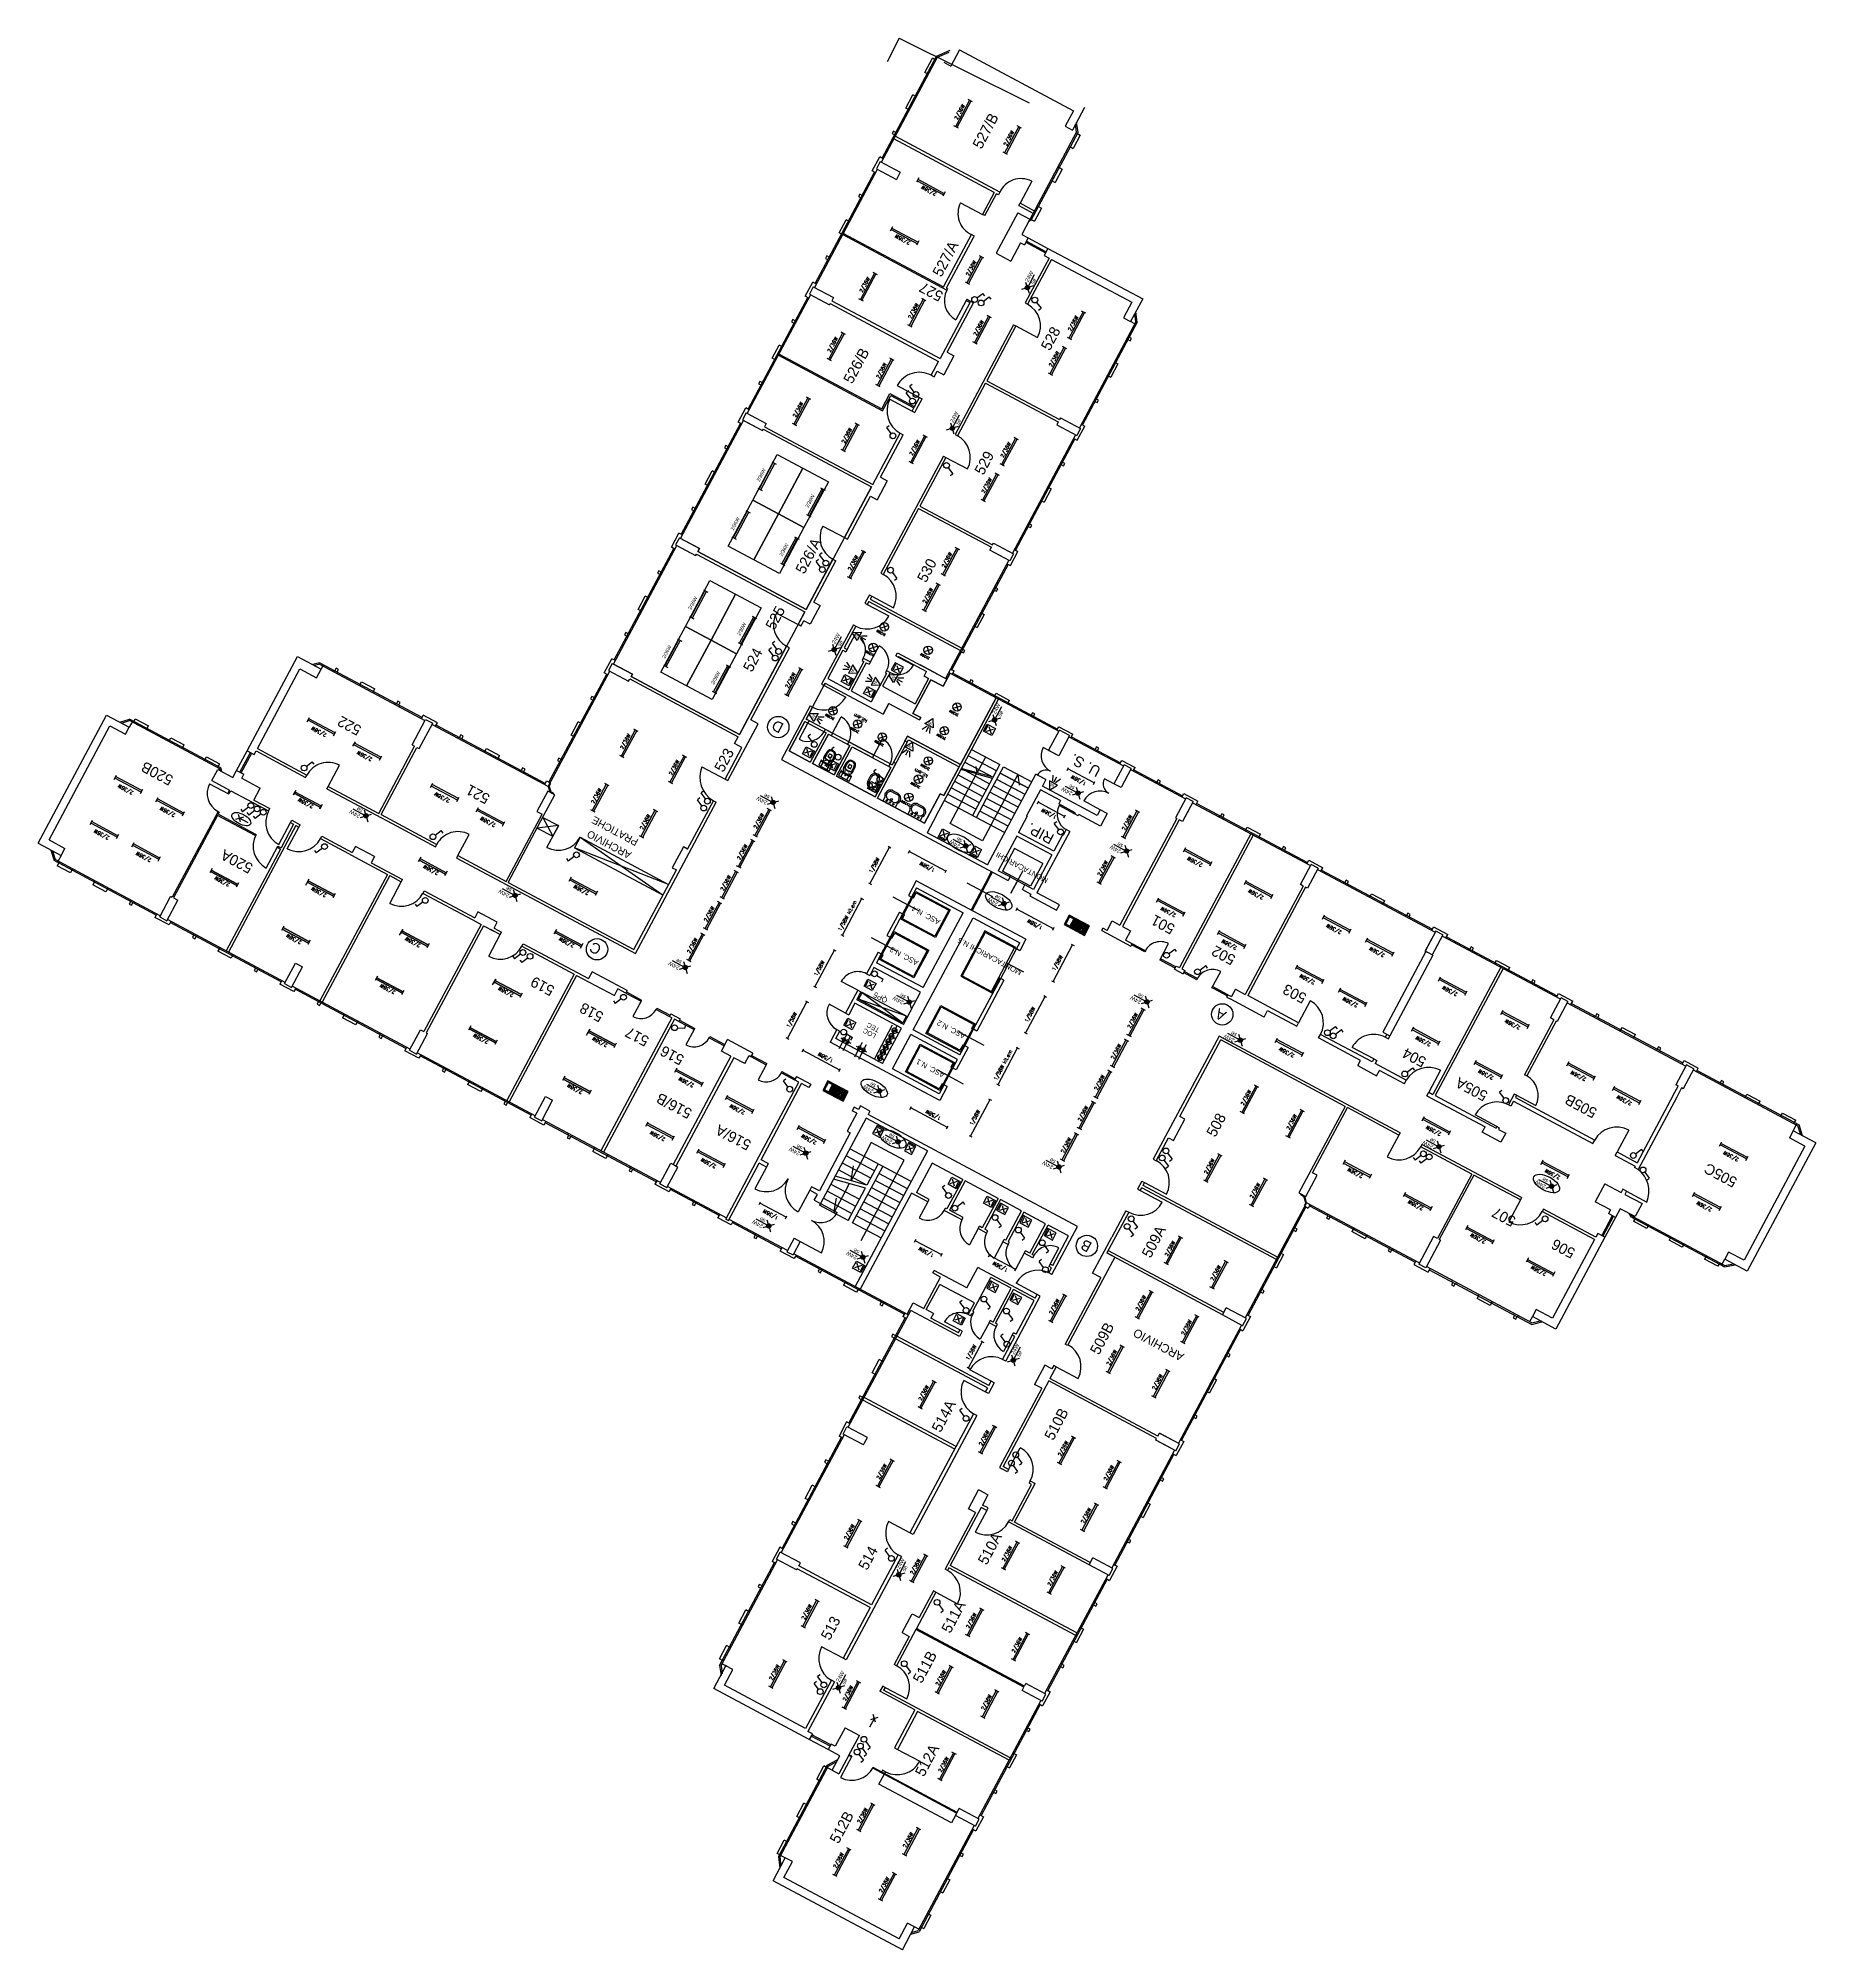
# Model space of a CAD drawing. Extents: x 1678829 to 1678895.5, y 4851385.5 to 4851457.1.
import ezdxf
from ezdxf.enums import TextEntityAlignment as Align

# ---------------------------------------------------------------- set-up
doc = ezdxf.new("R2010")
doc.units = 0
doc.header["$MEASUREMENT"] = 0
doc.layers.get('0').update_dxf_attribs({"linetype": 'CONTINUOUS'})
for name, color, linetype in [('ARREDO', 52, 'CONTINUOUS'), ('Desk', 33, 'CONTINUOUS'), ('ILLUMINAZIONE', 4, 'CONTINUOUS'), ('INFISSI', 160, 'CONTINUOUS'), ('Lighting', 50, 'CONTINUOUS'), ('NUOVI COMPONENTI DI PROGETTO', 230, 'CONTINUOUS'), ('QUADRI', 1, 'CONTINUOUS'), ('Room', 102, 'CONTINUOUS'), ('SanitationDevice', 9, 'CONTINUOUS'), ('Sink', 9, 'CONTINUOUS'), ('VUO3', 6, 'CONTINUOUS')]:
    doc.layers.add(name, color=color, linetype=linetype)
doc.styles.add('ROMANS', font='romans')
doc.styles.add('SPAC', font='isocp.shx')

# ---------------------------------------------------------------- blocks, each defined once
blk = doc.blocks.new('SE')
at = {"layer": 'ILLUMINAZIONE'}
for p, q in [((0.165, -0.165), (-0.167, 0.167)), ((0.152, 0.155), (-0.155, -0.152)), ((0.024, -0.077), (-0.077, 0.024)), ((0.056, -0.058), (-0.058, 0.056)), ((0.058, -0.056), (-0.056, 0.058)), ((0.077, -0.024), (-0.024, 0.077)), ((0.55, 0.001), (-0.001, 0.001)), ((0.075, 0.028), (0.028, 0.075)), ((-0.028, -0.075), (-0.075, -0.028))]:
    blk.add_line(p, q, dxfattribs=at)
blk.add_circle((0, 0), 0.0803, dxfattribs=at)
at = {"layer": 'ILLUMINAZIONE', "linetype": 'Continuous'}
for s, p in [('24W ', (0.191, 0.063)), ('se', (0.209, -0.158))]:
    blk.add_text(s, height=0.15, dxfattribs=at).set_placement(p)
blk = doc.blocks.new('proiet_est_parete')
for p, q in [((0, 0), (0, 3)), ((0, 3), (3.5, 3)), ((3.5, 0), (0, 0)), ((2.5, 0.5), (0.5, 2.5)), ((2.5, 2.5), (0.5, 0.5)), ((3, 2.75), (3, 0.25)), ((3.5, 3), (3.5, 0))]:
    blk.add_line(p, q)
blk = doc.blocks.new('rilevatore')
for p, q in [((3, 1.73), (0, 0)), ((0, 0), (3, -1.73)), ((3, -1.73), (3, 1.73)), ((3.56, 0.48), (5.54, 1.52)), ((3.54, -0.04), (5.63, -0.04)), ((3.54, -0.04), (5.63, -0.04)), ((3.56, -0.56), (5.54, -1.6))]:
    blk.add_line(p, q)
at = {"style": 'SPAC', "width": 0.8}
blk.add_text('IR', height=1.5, dxfattribs=at).set_placement((2.25, 0), align=Align.MIDDLE)
blk = doc.blocks.new('faretto')
for p, q in [((2, 2), (-2, -2)), ((2, -2), (-2, 2))]:
    blk.add_line(p, q)
blk.add_circle((0, 0), 2.83)
at = {"linetype": 'Continuous', "insert": (-3.4, 5.3), "char_height": 1.5, "width": 10.809, "attachment_point": 1}
blk.add_mtext('{\\Fromans|c0;2X26W}', dxfattribs=at)
blk = doc.blocks.new('QUADRO')
at = {"layer": 'QUADRI'}
for p, q in [((9.39, -2.86), (-9.39, 0)), ((-9.39, -2.86), (9.39, 0)), ((-9.39, 0), (9.39, 0)), ((-9.39, -2.86), (-9.39, 0)), ((9.39, -2.86), (9.39, 0)), ((-9.39, -2.86), (9.39, -2.86))]:
    blk.add_line(p, q, dxfattribs=at)
at = {"layer": 'QUADRI', "color": 1}
for p, q in [((-9.39, -2.55), (-9.39, 0)), ((9.39, -2.55), (9.39, 0))]:
    blk.add_line(p, q, dxfattribs=at)
blk = doc.blocks.new('Pittog')
for p, q in [((0, 5.06), (0, 0)), ((10.69, 5.06), (0, 5.06)), ((0, 0), (10.69, 0)), ((0.2, 4.87), (0.2, 0.2)), ((10.49, 4.87), (0.2, 4.87)), ((0.43, 0.99), (0.43, 1.35)), ((0.43, 1.35), (1.46, 1.35)), ((1.82, 0.99), (0.43, 0.99)), ((1, 2.93), (1.47, 3.86)), ((1.33, 2.76), (1, 2.93)), ((1.69, 3.48), (1.33, 2.76)), ((1.46, 1.99), (2.14, 3.48)), ((1.46, 1.35), (1.46, 1.99)), ((1.47, 3.86), (2.32, 3.86)), ((2.14, 3.48), (1.69, 3.48)), ((2.79, 1.37), (1.82, 1.82)), ((1.82, 1.82), (1.82, 0.99)), ((2.55, 2.75), (2.22, 2.04)), ((2.22, 2.04), (3.16, 1.61)), ((2.55, 2.36), (2.55, 2.75)), ((3.7, 2.36), (2.55, 2.36)), ((2.79, 0.43), (2.79, 1.37)), ((3.16, 0.43), (2.79, 0.43)), ((2.92, 3.59), (2.92, 2.72)), ((2.92, 2.72), (3.7, 2.72)), ((3.16, 1.61), (3.16, 0.43)), ((3.7, 2.72), (3.7, 2.36)), ((5.34, 1.26), (5.81, 0.52)), ((5.6, 1.26), (5.34, 1.26)), ((5.6, 4.51), (5.6, 1.26)), ((6.01, 4.51), (5.6, 4.51)), ((5.81, 0.52), (6.27, 1.26)), ((6.01, 1.26), (6.01, 4.51)), ((6.27, 1.26), (6.01, 1.26)), ((8.01, 0.52), (8.01, 4.52)), ((8.01, 4.52), (10.16, 4.52)), ((10.16, 0.52), (8.01, 0.52)), ((10.16, 4.52), (10.16, 0.52)), ((10.49, 0.2), (10.49, 4.87)), ((10.69, 0), (10.69, 5.06))]:
    blk.add_line(p, q)
for centre, major_axis, start_param, end_param in [((2.79, 4.1), (-0.376, 0.376), 1.264388, 2.609077), ((2.81, 4.15), (0.335, 0.335), 5.497787, 11.780972)]:
    blk.add_ellipse(centre, major_axis=major_axis, ratio=1, start_param=start_param, end_param=end_param)
for points in [[(0.2, 4.87), (2.32, 3.86), (2.34, 4.15)], [(0.2, 4.87), (1.47, 3.86), (2.32, 3.86)], [(0.2, 4.87), (1, 2.93), (1.47, 3.86)], [(0.2, 4.87), (0.43, 1.35), (1, 2.93)], [(0.43, 0.99), (0.2, 4.87), (0.2, 0.2)], [(0.43, 0.99), (0.43, 1.35), (0.2, 4.87)], [(10.49, 4.87), (0.2, 4.87), (10.16, 4.52)], [(0.2, 4.87), (8.01, 4.52), (10.16, 4.52)], [(0.2, 4.87), (6.01, 4.51), (8.01, 4.52)], [(0.2, 4.87), (5.6, 4.51), (6.01, 4.51)], [(0.2, 4.87), (2.96, 4.6), (5.6, 4.51)], [(0.2, 4.87), (2.66, 4.6), (2.96, 4.6)], [(0.2, 4.87), (2.43, 4.43), (2.66, 4.6)], [(0.2, 4.87), (2.34, 4.15), (2.43, 4.43)], [(2.79, 0.43), (1.82, 0.99), (0.2, 0.2)], [(1.82, 0.99), (0.43, 0.99), (0.2, 0.2)], [(10.49, 0.2), (10.16, 0.52), (0.2, 0.2)], [(10.16, 0.52), (8.01, 0.52), (0.2, 0.2)], [(8.01, 0.52), (5.81, 0.52), (0.2, 0.2)], [(5.81, 0.52), (3.16, 0.43), (0.2, 0.2)], [(3.16, 0.43), (2.79, 0.43), (0.2, 0.2)], [(1.33, 2.76), (1, 2.93), (0.43, 1.35)], [(1.33, 2.76), (0.43, 1.35), (1.46, 1.35)], [(1.69, 3.48), (1.33, 2.76), (1.46, 1.99)], [(1.33, 2.76), (1.46, 1.35), (1.46, 1.99)], [(2.14, 3.48), (1.69, 3.48), (1.46, 1.99)], [(2.79, 1.37), (1.82, 1.82), (1.82, 0.99)], [(2.79, 0.43), (2.79, 1.37), (1.82, 0.99)], [(2.55, 2.36), (2.55, 2.75), (2.22, 2.04)], [(2.55, 2.36), (2.22, 2.04), (3.16, 1.61)], [(2.43, 3.87), (2.34, 4.15), (2.32, 3.86)], [(2.43, 3.87), (2.32, 3.86), (2.47, 3.68)], [(2.66, 3.7), (2.43, 3.87), (2.47, 3.68)], [(2.66, 3.7), (2.47, 3.68), (2.68, 3.58)], [(3.7, 2.36), (2.55, 2.36), (3.16, 1.61)], [(2.96, 3.7), (2.66, 3.7), (2.92, 3.59)], [(2.66, 3.7), (2.68, 3.58), (2.92, 3.59)], [(3.29, 4.15), (2.92, 2.72), (3.7, 2.72)], [(3.29, 4.15), (3.19, 3.87), (2.92, 2.72)], [(3.19, 3.87), (2.96, 3.7), (2.92, 2.72)], [(2.96, 3.7), (2.92, 3.59), (2.92, 2.72)], [(2.96, 4.6), (3.19, 4.43), (5.6, 4.51)], [(5.34, 1.26), (3.7, 2.36), (3.16, 0.43)], [(3.7, 2.36), (3.16, 1.61), (3.16, 0.43)], [(5.81, 0.52), (5.34, 1.26), (3.16, 0.43)], [(3.19, 4.43), (5.34, 1.26), (5.6, 4.51)], [(3.19, 4.43), (3.29, 4.15), (5.34, 1.26)], [(3.29, 4.15), (3.7, 2.72), (5.34, 1.26)], [(5.34, 1.26), (3.7, 2.72), (3.7, 2.36)], [(5.34, 1.26), (5.6, 1.26), (5.6, 4.51)], [(8.01, 0.52), (6.27, 1.26), (5.81, 0.52)], [(6.01, 4.51), (6.27, 1.26), (8.01, 4.52)], [(6.01, 4.51), (6.01, 1.26), (6.27, 1.26)], [(8.01, 0.52), (8.01, 4.52), (6.27, 1.26)], [(10.49, 4.87), (10.16, 4.52), (10.49, 0.2)], [(10.49, 0.2), (10.16, 4.52), (10.16, 0.52)]]:
    blk.add_solid(points)
blk = doc.blocks.new('WC-est')
at = {"linetype": 'Continuous'}
for p, q in [((-0.22, 0), (-0.22, -0.2)), ((0.22, 0), (-0.22, 0)), ((0.22, -0.2), (0.22, 0)), ((-0.14, -0.4), (-0.137, -0.467)), ((-0.13, -0.01), (-0.13, -0.169)), ((-0.055, -0.451), (-0.055, -0.535)), ((0.065, -0.535), (0.065, -0.451)), ((0.13, -0.169), (0.13, -0.01)), ((0.147, -0.467), (0.15, -0.4))]:
    blk.add_line(p, q, dxfattribs=at)
for centre, radius in [((-0.072, -0.265), 0.0075), ((0, -0.115), 0.011), ((0.083, -0.265), 0.0075)]:
    blk.add_circle(centre, radius, dxfattribs=at)
for centre, radius, start, end in [((-0.12, -0.01), 0.01, 90, 180), ((0.12, -0.01), 0.01, 0, 90), ((-0.21, -0.165), 0.01, 180, 275.42799), ((-0.21, -0.2), 0.01, 180, 275.42799), ((0, -2.375), 2.21, 84.57201, 95.42799), ((0, -2.41), 2.21, 84.57201, 95.42799), ((0.67, -0.43), 0.853, 177.35855, 189.30144), ((0.102, -0.381), 0.284, 164.6255, 181.95483), ((-0.056, -0.337), 0.12, 151.77168, 164.6255), ((0.077, -0.534), 0.251, 187.75045, 211.51289), ((0.867, -0.415), 1.035, 174.94065, 188.38838), ((0.102, -0.365), 0.269, 164.6255, 171.02679), ((-0.009, -0.355), 0.17, 133.30635, 154.00244), ((-0.056, -0.322), 0.105, 151.77168, 164.6255), ((0.077, -0.534), 0.236, 187.75045, 215.25616), ((-0.011, -0.337), 0.153, 137.55082, 154.89701), ((-0.065, -0.397), 0.075, 100.79524, 182.27445), ((0.363, -0.477), 0.5, 178.96404, 186.58637), ((-0.073, -0.633), 0.0713, 206.58296, 248.23937), ((0.539, -0.456), 0.677, 186.58637, 190.25596), ((0.077, -0.549), 0.206, 187.78007, 201.0468), ((-0.16, -0.195), 0.05, 313.30635, 344.50243), ((-0.067, -0.408), 0.0727, 97.55892, 136.17558), ((-0.084, -0.655), 0.0352, 205.33563, 239.88006), ((-0.03, -0.598), 0.0893, 196.25639, 256.69134), ((0, -0.429), 0.276, 248.23937, 271.01495), ((0.001, -0.465), 0.255, 246.74009, 271.01429), ((0.005, -0.763), 0.448, 89.99713, 100.79524), ((0.005, -0.763), 0.435, 89.99713, 100.79524), ((-0.045, -0.451), 0.01, 162.13972, 180), ((-0.045, -0.466), 0.01, 161.95614, 180), ((-0.035, -0.531), 0.0198, 192.68038, 257.31962), ((-0.028, -0.457), 0.0277, 104.25003, 162.13972), ((0, -0.444), 0.246, 258.10073, 271.13888), ((0.005, -0.65), 0.205, 77.31962, 102.68038), ((0.005, -0.35), 0.205, 257.31962, 282.68038), ((0.005, -0.587), 0.162, 75.74997, 104.25003), ((0.005, -0.763), 0.448, 79.20476, 90.00287), ((0.005, -0.763), 0.435, 79.20476, 90.00287), ((0.01, -0.444), 0.246, 268.86112, 281.89927), ((0.01, -0.465), 0.24, 268.9267, 293.3435), ((0.01, -0.465), 0.255, 268.98571, 293.25991), ((0.038, -0.457), 0.0277, 17.86028, 75.74997), ((0.046, -0.531), 0.0198, 282.68038, 347.31962), ((0.04, -0.598), 0.0893, 283.30866, 343.74361), ((0.055, -0.451), 0.01, 0, 17.86028), ((0.055, -0.466), 0.01, 0, 18.04386), ((0.077, -0.408), 0.0727, 54.74108, 82.44108), ((0.075, -0.397), 0.075, 357.72555, 79.20476), ((0.084, -0.633), 0.0563, 291.76063, 319.02181), ((0.084, -0.633), 0.0713, 291.76063, 333.41704), ((0.16, -0.185), 0.05, 203.28025, 230.54138), ((0.021, -0.337), 0.153, 25.10299, 46.90729), ((-0.066, -0.549), 0.206, 338.9532, 352.21993), ((-0.066, -0.534), 0.236, 324.74384, 352.24955), ((0.02, -0.355), 0.17, 25.99756, 50.54138), ((-0.529, -0.456), 0.677, 349.74404, 353.41363), ((-0.352, -0.477), 0.5, 353.41363, 1.03596), ((-0.066, -0.534), 0.251, 328.48711, 352.24955), ((0.067, -0.322), 0.105, 15.3745, 28.22832), ((-0.091, -0.365), 0.269, 8.97321, 15.3745), ((-0.857, -0.415), 1.035, 351.61162, 5.05935), ((0.067, -0.337), 0.12, 15.3745, 28.22832), ((-0.659, -0.43), 0.853, 350.69856, 2.64145), ((-0.091, -0.381), 0.284, 358.04517, 15.3745), ((0.21, -0.165), 0.01, 264.57201, 0), ((0.21, -0.2), 0.01, 264.57201, 0)]:
    blk.add_arc(centre, radius, start, end, dxfattribs=at)
blk = doc.blocks.new('Water')
at = {"linetype": 'Continuous', "xscale": 10.0939360962109, "yscale": 10.0939360962109, "zscale": 10.0939360962109}
blk.add_blockref('WC-est', (-0.05, 3.41), dxfattribs=at)
blk = doc.blocks.new('LVn')
for p, q in [((-0.257, 0), (0.257, 0)), ((-0.257, -0.152), (-0.257, 0)), ((0.257, -0.154), (0.257, 0)), ((-0.309, -0.3), (-0.309, -0.29)), ((-0.253, -0.304), (-0.253, -0.294)), ((-0.101, -0.141), (0.099, -0.141)), ((0.099, -0.455), (-0.101, -0.455)), ((0.099, -0.509), (-0.1, -0.509)), ((0.251, -0.293), (0.251, -0.303)), ((0.308, -0.29), (0.308, -0.3))]:
    blk.add_line(p, q)
for centre, radius in [((-0.142, -0.07), 0.027), ((-0.001, -0.198), 0.038), ((0, -0.07), 0.0263), ((0.14, -0.07), 0.0263)]:
    blk.add_circle(centre, radius)
for centre, radius, start, end in [((-0.1, -0.29), 0.209, 138.68891, 180), ((-0.1, -0.3), 0.209, 180, 270), ((-0.101, -0.293), 0.152, 90, 180), ((-0.101, -0.303), 0.152, 180, 270), ((0.099, -0.293), 0.152, 0, 90), ((0.099, -0.3), 0.209, 270, 0), ((0.099, -0.303), 0.152, 270, 0), ((0.099, -0.29), 0.209, 0, 40.8403)]:
    blk.add_arc(centre, radius, start, end)
blk = doc.blocks.new('Lavabo')
at = {"linetype": 'Continuous', "xscale": 10.10137376824194, "yscale": 10.10137376824194, "zscale": 10.10137376824194, "rotation": 360}
blk.add_blockref('LVn', (0.01, 2), dxfattribs=at)
blk = doc.blocks.new('Neon')
at = {"linetype": 'Continuous'}
for p, q in [((-5.69, 0.94), (-5.69, -0.92)), ((-5.69, 0.33), (5.5, 0.33)), ((5.5, 0.94), (5.5, -0.92)), ((-5.69, -0.31), (5.5, -0.31))]:
    blk.add_line(p, q, dxfattribs=at)
blk.add_text('2/36W', height=1.308, dxfattribs=at).set_placement((-3.31, 1.5))

msp = doc.modelspace()

# ---------------------------------------------------------------- linework, layer by layer
at = {"linetype": 'Continuous'}
for p, q in [((1678861.182, 4851457.089), (1678860.742, 4851456.202)), ((1678861.182, 4851457.089), (1678860.742, 4851456.202)), ((1678861.182, 4851457.089), (1678866.056, 4851454.672)), ((1678862.859, 4851456.187), (1678863.123, 4851456.046)), ((1678863.448, 4851456.654), (1678863.123, 4851456.046)), ((1678863.448, 4851456.654), (1678867.718, 4851454.375)), ((1678867.718, 4851454.375), (1678867.407, 4851453.793)), ((1678868.124, 4851454.498), (1678867.672, 4851453.652)), ((1678864.746, 4851451.314), (1678860.988, 4851453.32)), ((1678864.956, 4851451.326), (1678861.04, 4851453.417)), ((1678867.407, 4851453.793), (1678867.672, 4851453.652)), ((1678860.478, 4851452.47), (1678860.337, 4851452.205)), ((1678860.337, 4851452.205), (1678861.087, 4851451.805)), ((1678860.478, 4851452.47), (1678861.228, 4851452.07)), ((1678861.228, 4851452.07), (1678861.087, 4851451.805)), ((1678864.746, 4851451.314), (1678864.308, 4851450.493)), ((1678864.397, 4851450.446), (1678864.835, 4851451.267)), ((1678864.905, 4851451.229), (1678864.835, 4851451.267)), ((1678864.956, 4851451.326), (1678864.905, 4851451.229)), ((1678864.397, 4851450.446), (1678864.308, 4851450.493)), ((1678865.634, 4851450.556), (1678864.824, 4851449.039)), ((1678865.634, 4851450.556), (1678866.084, 4851450.316)), ((1678865.664, 4851450.824), (1678865.711, 4851450.912)), ((1678865.664, 4851450.824), (1678866.211, 4851450.532)), ((1678866.258, 4851450.62), (1678865.711, 4851450.912)), ((1678859.076, 4851449.738), (1678862.976, 4851447.657)), ((1678859.1, 4851449.782), (1678862.849, 4851447.781)), ((1678862.849, 4851447.781), (1678863.894, 4851449.739)), ((1678863.894, 4851449.739), (1678863.992, 4851449.688)), ((1678866.084, 4851450.316), (1678865.778, 4851449.743)), ((1678865.778, 4851449.743), (1678866.016, 4851449.616)), ((1678863.954, 4851449.617), (1678862.946, 4851447.729)), ((1678863.992, 4851449.688), (1678863.954, 4851449.617)), ((1678864.824, 4851449.039), (1678865.371, 4851448.747)), ((1678865.734, 4851449.426), (1678865.371, 4851448.747)), ((1678865.734, 4851449.426), (1678865.875, 4851449.351)), ((1678866.016, 4851449.616), (1678865.875, 4851449.351)), ((1678866.757, 4851449.22), (1678866.616, 4851448.955)), ((1678866.757, 4851449.22), (1678870.304, 4851447.327)), ((1678866.801, 4851448.857), (1678865.904, 4851447.176)), ((1678866.89, 4851448.809), (1678865.992, 4851447.129)), ((1678866.616, 4851448.955), (1678866.801, 4851448.857)), ((1678866.89, 4851448.809), (1678869.898, 4851447.204)), ((1678857.973, 4851447.777), (1678857.831, 4851447.512)), ((1678857.973, 4851447.777), (1678858.723, 4851447.377)), ((1678862.999, 4851447.701), (1678862.976, 4851447.657)), ((1678857.831, 4851447.512), (1678858.581, 4851447.112)), ((1678858.605, 4851447.156), (1678858.581, 4851447.112)), ((1678858.605, 4851447.156), (1678862.663, 4851444.99)), ((1678858.723, 4851447.377), (1678858.661, 4851447.262)), ((1678858.661, 4851447.262), (1678862.719, 4851445.096)), ((1678862.729, 4851445.113), (1678863.84, 4851447.195)), ((1678862.981, 4851445.33), (1678863.97, 4851447.183)), ((1678863.722, 4851447.315), (1678863.699, 4851447.271)), ((1678863.699, 4851447.271), (1678863.84, 4851447.195)), ((1678863.722, 4851447.315), (1678863.97, 4851447.183)), ((1678865.904, 4851447.176), (1678865.992, 4851447.129)), ((1678869.898, 4851447.204), (1678869.587, 4851446.621)), ((1678870.304, 4851447.327), (1678869.852, 4851446.48)), ((1678865.471, 4851446.364), (1678863.277, 4851442.253)), ((1678865.559, 4851446.317), (1678864.464, 4851444.266)), ((1678865.471, 4851446.364), (1678865.559, 4851446.317)), ((1678869.587, 4851446.621), (1678869.852, 4851446.48)), ((1678856.665, 4851445.221), (1678860.564, 4851443.14)), ((1678856.689, 4851445.266), (1678860.535, 4851443.212)), ((1678862.385, 4851444.469), (1678862.663, 4851444.99)), ((1678863.236, 4851445.194), (1678862.86, 4851444.488)), ((1678862.981, 4851445.33), (1678863.236, 4851445.194)), ((1678862.385, 4851444.469), (1678862.491, 4851444.413)), ((1678862.491, 4851444.413), (1678862.604, 4851444.625)), ((1678862.604, 4851444.625), (1678862.86, 4851444.488)), ((1678864.408, 4851444.16), (1678863.365, 4851442.206)), ((1678864.417, 4851444.178), (1678864.408, 4851444.16)), ((1678864.417, 4851444.178), (1678867.143, 4851442.723)), ((1678864.464, 4851444.266), (1678867.19, 4851442.811)), ((1678860.535, 4851443.212), (1678860.841, 4851443.786)), ((1678860.564, 4851443.14), (1678860.871, 4851443.713)), ((1678860.841, 4851443.786), (1678861.767, 4851443.291)), ((1678860.871, 4851443.713), (1678861.735, 4851443.252)), ((1678861.759, 4851443.296), (1678861.942, 4851443.64)), ((1678861.841, 4851443.195), (1678862.048, 4851443.584)), ((1678861.942, 4851443.64), (1678862.048, 4851443.584)), ((1678855.458, 4851443.066), (1678855.317, 4851442.801)), ((1678855.317, 4851442.801), (1678856.067, 4851442.401)), ((1678855.458, 4851443.066), (1678856.208, 4851442.666)), ((1678856.208, 4851442.666), (1678856.142, 4851442.542)), ((1678861.669, 4851443.128), (1678861.735, 4851443.252)), ((1678861.669, 4851443.128), (1678861.775, 4851443.072)), ((1678861.775, 4851443.072), (1678861.841, 4851443.195)), ((1678867.143, 4851442.723), (1678867.087, 4851442.617)), ((1678867.087, 4851442.617), (1678867.837, 4851442.217)), ((1678867.228, 4851442.882), (1678867.19, 4851442.811)), ((1678867.228, 4851442.882), (1678867.978, 4851442.481)), ((1678856.095, 4851442.454), (1678856.067, 4851442.401)), ((1678856.095, 4851442.454), (1678860.153, 4851440.288)), ((1678856.142, 4851442.542), (1678860.2, 4851440.376)), ((1678860.2, 4851440.376), (1678861.227, 4851442.299)), ((1678860.485, 4851440.655), (1678861.332, 4851442.243)), ((1678861.227, 4851442.299), (1678861.332, 4851442.243)), ((1678863.277, 4851442.253), (1678863.365, 4851442.206)), ((1678867.978, 4851442.481), (1678867.837, 4851442.217)), ((1678862.843, 4851441.442), (1678860.503, 4851437.057)), ((1678862.931, 4851441.395), (1678861.959, 4851439.573)), ((1678862.843, 4851441.442), (1678862.931, 4851441.395)), ((1678860.741, 4851440.518), (1678860.364, 4851439.812)), ((1678860.485, 4851440.655), (1678860.741, 4851440.518)), ((1678859.14, 4851438.391), (1678860.153, 4851440.288)), ((1678859.246, 4851438.335), (1678860.108, 4851439.949)), ((1678860.108, 4851439.949), (1678860.364, 4851439.812)), ((1678861.912, 4851439.485), (1678860.591, 4851437.01)), ((1678861.912, 4851439.485), (1678864.638, 4851438.03)), ((1678861.959, 4851439.573), (1678864.685, 4851438.118)), ((1678852.957, 4851438.382), (1678852.816, 4851438.117)), ((1678852.957, 4851438.382), (1678853.707, 4851437.981)), ((1678859.14, 4851438.391), (1678859.246, 4851438.335)), ((1678852.816, 4851438.117), (1678853.566, 4851437.717)), ((1678853.599, 4851437.778), (1678853.566, 4851437.717)), ((1678853.599, 4851437.778), (1678857.657, 4851435.612)), ((1678853.707, 4851437.981), (1678853.646, 4851437.867)), ((1678853.646, 4851437.867), (1678857.704, 4851435.701)), ((1678857.704, 4851435.701), (1678858.707, 4851437.58)), ((1678858.707, 4851437.58), (1678858.813, 4851437.523)), ((1678864.581, 4851437.924), (1678864.638, 4851438.03)), ((1678865.331, 4851437.524), (1678864.581, 4851437.924)), ((1678864.685, 4851438.118), (1678864.723, 4851438.189)), ((1678864.723, 4851438.189), (1678865.473, 4851437.788)), ((1678865.473, 4851437.788), (1678865.331, 4851437.524)), ((1678857.989, 4851435.979), (1678858.813, 4851437.523)), ((1678860.503, 4851437.057), (1678860.591, 4851437.01)), ((1678860.07, 4851436.246), (1678859.905, 4851435.937)), ((1678860.07, 4851436.246), (1678860.158, 4851436.199)), ((1678860.158, 4851436.199), (1678860.099, 4851436.088)), ((1678857.403, 4851435.136), (1678857.657, 4851435.612)), ((1678858.227, 4851435.852), (1678857.85, 4851435.146)), ((1678857.989, 4851435.979), (1678858.227, 4851435.852)), ((1678859.905, 4851435.937), (1678859.993, 4851435.89)), ((1678860.052, 4851436), (1678859.993, 4851435.89)), ((1678860.052, 4851436), (1678863.484, 4851434.168)), ((1678860.099, 4851436.088), (1678863.531, 4851434.257)), ((1678857.509, 4851435.079), (1678857.403, 4851435.136)), ((1678857.509, 4851435.079), (1678857.612, 4851435.273)), ((1678857.85, 4851435.146), (1678857.612, 4851435.273)), ((1678859.472, 4851435.125), (1678858.285, 4851432.902)), ((1678859.56, 4851435.078), (1678859.124, 4851434.262)), ((1678859.472, 4851435.125), (1678859.56, 4851435.078)), ((1678855.208, 4851431.025), (1678856.969, 4851434.324)), ((1678855.634, 4851431.568), (1678857.075, 4851434.268)), ((1678857.075, 4851434.268), (1678856.969, 4851434.324)), ((1678859.077, 4851434.174), (1678858.512, 4851433.116)), ((1678859.077, 4851434.174), (1678859.187, 4851434.115)), ((1678859.124, 4851434.262), (1678859.234, 4851434.203)), ((1678859.234, 4851434.203), (1678859.187, 4851434.115)), ((1678861.062, 4851433.965), (1678861.124, 4851434.079)), ((1678861.124, 4851434.079), (1678862.015, 4851433.604)), ((1678836.778, 4851430.412), (1678838.662, 4851433.94)), ((1678837.16, 4851430.491), (1678838.752, 4851433.473)), ((1678838.662, 4851433.94), (1678839.544, 4851433.47)), ((1678838.752, 4851433.473), (1678839.37, 4851433.143)), ((1678839.37, 4851433.143), (1678839.544, 4851433.47)), ((1678850.447, 4851433.68), (1678850.306, 4851433.415)), ((1678850.306, 4851433.415), (1678851.056, 4851433.015)), ((1678850.447, 4851433.68), (1678851.197, 4851433.279)), ((1678851.197, 4851433.279), (1678851.15, 4851433.191)), ((1678859.862, 4851433.755), (1678859.297, 4851432.696)), ((1678859.95, 4851433.708), (1678859.385, 4851432.649)), ((1678859.843, 4851433.879), (1678859.796, 4851433.79)), ((1678859.796, 4851433.79), (1678859.862, 4851433.755)), ((1678859.843, 4851433.879), (1678860.108, 4851433.737)), ((1678859.95, 4851433.708), (1678860.061, 4851433.649)), ((1678860.108, 4851433.737), (1678860.061, 4851433.649)), ((1678860.709, 4851433.303), (1678860.144, 4851432.244)), ((1678860.844, 4851433.344), (1678860.567, 4851432.824)), ((1678860.716, 4851433.412), (1678860.669, 4851433.324)), ((1678860.669, 4851433.324), (1678860.709, 4851433.303)), ((1678860.716, 4851433.412), (1678860.844, 4851433.344)), ((1678861.062, 4851433.965), (1678861.151, 4851433.917)), ((1678861.165, 4851433.944), (1678861.151, 4851433.917)), ((1678861.165, 4851433.944), (1678862.214, 4851433.384)), ((1678862.623, 4851433.279), (1678861.97, 4851433.627)), ((1678861.97, 4851433.627), (1678862.976, 4851433.09)), ((1678862.12, 4851433.207), (1678862.214, 4851433.384)), ((1678863.094, 4851433.311), (1678862.835, 4851432.826)), ((1678851.056, 4851433.015), (1678851.094, 4851433.085)), ((1678851.094, 4851433.085), (1678851.103, 4851433.103)), ((1678851.103, 4851433.103), (1678855.161, 4851430.937)), ((1678851.15, 4851433.191), (1678855.208, 4851431.025)), ((1678858.285, 4851432.902), (1678858.373, 4851432.855)), ((1678858.418, 4851432.939), (1678858.373, 4851432.855)), ((1678858.418, 4851432.939), (1678860.588, 4851431.781)), ((1678858.512, 4851433.116), (1678859.297, 4851432.696)), ((1678859.385, 4851432.649), (1678860.144, 4851432.244)), ((1678860.567, 4851432.824), (1678861.784, 4851432.174)), ((1678862.376, 4851433.071), (1678861.703, 4851431.809)), ((1678862.288, 4851433.118), (1678861.784, 4851432.174)), ((1678862.12, 4851433.207), (1678862.288, 4851433.118)), ((1678862.288, 4851433.118), (1678862.12, 4851433.207)), ((1678862.835, 4851432.826), (1678862.376, 4851433.071)), ((1678857.852, 4851432.091), (1678856.78, 4851430.084)), ((1678857.94, 4851432.044), (1678857.702, 4851431.598)), ((1678857.852, 4851432.091), (1678857.94, 4851432.044)), ((1678860.8, 4851432.178), (1678860.588, 4851431.781)), ((1678860.8, 4851432.178), (1678861.947, 4851431.565)), ((1678862.86, 4851428.732), (1678864.814, 4851432.393)), ((1678863.514, 4851429.746), (1678864.902, 4851432.346)), ((1678828.955, 4851426.948), (1678831.517, 4851431.747)), ((1678829.361, 4851427.071), (1678831.64, 4851431.341)), ((1678831.517, 4851431.747), (1678832.364, 4851431.295)), ((1678831.64, 4851431.341), (1678832.222, 4851431.03)), ((1678832.222, 4851431.03), (1678832.364, 4851431.295)), ((1678842.949, 4851430.632), (1678843.457, 4851431.585)), ((1678843.213, 4851430.491), (1678843.722, 4851431.443)), ((1678843.457, 4851431.585), (1678843.722, 4851431.443)), ((1678854.773, 4851429.296), (1678855.908, 4851431.422)), ((1678855.908, 4851431.422), (1678855.634, 4851431.568)), ((1678857.655, 4851431.51), (1678857.066, 4851430.407)), ((1678857.655, 4851431.51), (1678857.765, 4851431.451)), ((1678857.702, 4851431.598), (1678857.812, 4851431.539)), ((1678857.812, 4851431.539), (1678857.765, 4851431.451)), ((1678858.421, 4851431.214), (1678858.374, 4851431.126)), ((1678858.374, 4851431.126), (1678858.449, 4851431.086)), ((1678858.421, 4851431.214), (1678858.694, 4851431.068)), ((1678861.703, 4851431.809), (1678861.994, 4851431.654)), ((1678861.994, 4851431.654), (1678861.947, 4851431.565)), ((1678866.779, 4851430.425), (1678867.184, 4851431.184)), ((1678867.564, 4851430.982), (1678867.184, 4851431.184)), ((1678836.778, 4851430.412), (1678837.043, 4851430.27)), ((1678837.043, 4851430.27), (1678837.113, 4851430.403)), ((1678837.113, 4851430.403), (1678838.966, 4851429.414)), ((1678837.16, 4851430.491), (1678839.013, 4851429.502)), ((1678841.704, 4851428.066), (1678843.046, 4851430.58)), ((1678841.792, 4851428.019), (1678843.134, 4851430.533)), ((1678842.949, 4851430.632), (1678843.046, 4851430.58)), ((1678843.134, 4851430.533), (1678843.213, 4851430.491)), ((1678854.667, 4851429.353), (1678855.298, 4851430.535)), ((1678855.025, 4851430.681), (1678855.161, 4851430.937)), ((1678855.298, 4851430.535), (1678855.025, 4851430.681)), ((1678857.066, 4851430.407), (1678857.86, 4851429.983)), ((1678858.449, 4851431.086), (1678857.86, 4851429.983)), ((1678858.537, 4851431.039), (1678857.948, 4851429.936)), ((1678858.537, 4851431.039), (1678858.647, 4851430.98)), ((1678858.694, 4851431.068), (1678858.647, 4851430.98)), ((1678858.751, 4851429.508), (1678859.34, 4851430.611)), ((1678858.839, 4851429.461), (1678859.428, 4851430.563)), ((1678859.303, 4851430.743), (1678859.256, 4851430.655)), ((1678859.256, 4851430.655), (1678859.34, 4851430.611)), ((1678859.303, 4851430.743), (1678860.238, 4851430.244)), ((1678859.428, 4851430.563), (1678860.191, 4851430.156)), ((1678861.402, 4851430.779), (1678861.449, 4851430.867)), ((1678861.491, 4851430.732), (1678861.402, 4851430.779)), ((1678861.449, 4851430.867), (1678861.496, 4851430.956)), ((1678861.491, 4851430.732), (1678861.538, 4851430.82)), ((1678861.496, 4851430.956), (1678863.481, 4851429.896)), ((1678861.538, 4851430.82), (1678863.434, 4851429.808)), ((1678867.159, 4851430.223), (1678866.779, 4851430.425)), ((1678867.564, 4851430.982), (1678867.159, 4851430.223)), ((1678835.455, 4851429.293), (1678835.681, 4851429.716)), ((1678835.681, 4851429.716), (1678836.246, 4851429.415)), ((1678856.78, 4851430.084), (1678865.267, 4851425.554)), ((1678857.948, 4851429.936), (1678858.751, 4851429.508)), ((1678860.238, 4851430.244), (1678860.191, 4851430.156)), ((1678860.286, 4851428.688), (1678860.875, 4851429.791)), ((1678860.374, 4851428.641), (1678861.067, 4851429.938)), ((1678860.847, 4851429.919), (1678860.8, 4851429.831)), ((1678860.8, 4851429.831), (1678860.875, 4851429.791)), ((1678860.847, 4851429.919), (1678860.922, 4851429.879)), ((1678860.978, 4851429.985), (1678860.922, 4851429.879)), ((1678861.067, 4851429.938), (1678860.978, 4851429.985)), ((1678862.571, 4851427.979), (1678863.514, 4851429.746)), ((1678863.513, 4851429.743), (1678863.513, 4851429.743)), ((1678869.61, 4851429.889), (1678869.229, 4851429.175)), ((1678869.875, 4851429.748), (1678869.493, 4851429.033)), ((1678869.875, 4851429.748), (1678869.61, 4851429.889)), ((1678835.455, 4851429.293), (1678836.117, 4851428.94)), ((1678836.246, 4851429.415), (1678836.382, 4851429.671)), ((1678836.382, 4851429.671), (1678836.647, 4851429.529)), ((1678836.572, 4851429.388), (1678836.647, 4851429.529)), ((1678836.572, 4851429.388), (1678837.269, 4851429.016)), ((1678837.029, 4851428.566), (1678837.269, 4851429.016)), ((1678838.966, 4851429.414), (1678839.013, 4851429.502)), ((1678839.76, 4851428.99), (1678839.807, 4851429.078)), ((1678839.76, 4851428.99), (1678842.204, 4851427.686)), ((1678839.807, 4851429.078), (1678841.704, 4851428.066)), ((1678854.667, 4851429.353), (1678854.773, 4851429.296)), ((1678858.839, 4851429.461), (1678860.286, 4851428.688)), ((1678864.491, 4851426.138), (1678866.304, 4851429.534)), ((1678866.683, 4851429.332), (1678866.304, 4851429.534)), ((1678866.683, 4851429.332), (1678866.551, 4851429.085)), ((1678868.598, 4851427.992), (1678866.551, 4851429.085)), ((1678869.493, 4851429.033), (1678869.229, 4851429.175)), ((1678836.051, 4851428.816), (1678836.117, 4851428.94)), ((1678836.095, 4851428.793), (1678836.161, 4851428.916)), ((1678836.161, 4851428.916), (1678837.581, 4851428.158)), ((1678837.029, 4851428.566), (1678837.628, 4851428.246)), ((1678837.581, 4851428.158), (1678837.628, 4851428.246)), ((1678848.034, 4851428.903), (1678847.624, 4851428.136)), ((1678847.889, 4851427.995), (1678848.299, 4851428.762)), ((1678848.299, 4851428.762), (1678848.034, 4851428.903)), ((1678851.316, 4851422.821), (1678854.34, 4851428.485)), ((1678853.268, 4851426.733), (1678854.234, 4851428.541)), ((1678854.234, 4851428.541), (1678854.34, 4851428.485)), ((1678860.374, 4851428.641), (1678862.139, 4851427.699)), ((1678862.139, 4851427.699), (1678862.727, 4851428.802)), ((1678862.727, 4851428.802), (1678862.86, 4851428.732)), ((1678866.48, 4851428.953), (1678865.958, 4851427.973)), ((1678867.23, 4851428.552), (1678866.48, 4851428.953)), ((1678867.23, 4851428.552), (1678867.16, 4851428.42)), ((1678867.777, 4851428.09), (1678867.16, 4851428.42)), ((1678871.93, 4851428.651), (1678871.53, 4851427.901)), ((1678872.195, 4851428.509), (1678871.795, 4851427.759)), ((1678872.195, 4851428.509), (1678871.93, 4851428.651)), ((1678835.688, 4851428.137), (1678833.974, 4851424.926)), ((1678835.667, 4851427.99), (1678834.018, 4851424.902)), ((1678837.078, 4851427.236), (1678835.667, 4851427.99)), ((1678835.688, 4851428.137), (1678835.732, 4851428.113)), ((1678835.732, 4851428.113), (1678835.69, 4851428.034)), ((1678837.102, 4851427.28), (1678835.69, 4851428.034)), ((1678838.605, 4851427.612), (1678836.076, 4851422.874)), ((1678838.516, 4851427.659), (1678838.046, 4851426.777)), ((1678838.402, 4851427.72), (1678838.449, 4851427.808)), ((1678838.402, 4851427.72), (1678838.516, 4851427.659)), ((1678838.449, 4851427.808), (1678838.758, 4851427.643)), ((1678838.605, 4851427.612), (1678838.711, 4851427.555)), ((1678838.711, 4851427.555), (1678838.758, 4851427.643)), ((1678841.792, 4851428.019), (1678843.874, 4851426.907)), ((1678842.204, 4851427.686), (1678843.827, 4851426.819)), ((1678846.476, 4851425.518), (1678847.818, 4851428.032)), ((1678846.547, 4851425.481), (1678847.889, 4851427.995)), ((1678847.624, 4851428.136), (1678847.818, 4851428.032)), ((1678862.571, 4851427.979), (1678862.232, 4851427.344)), ((1678865.984, 4851427.959), (1678865.659, 4851427.351)), ((1678865.984, 4851427.959), (1678865.958, 4851427.973)), ((1678867.777, 4851428.09), (1678867.754, 4851428.046)), ((1678867.886, 4851427.976), (1678867.754, 4851428.046)), ((1678867.91, 4851428.02), (1678867.886, 4851427.976)), ((1678868.721, 4851427.586), (1678867.91, 4851428.02)), ((1678868.711, 4851428.204), (1678868.598, 4851427.992)), ((1678868.975, 4851428.063), (1678868.711, 4851428.204)), ((1678868.975, 4851428.063), (1678868.721, 4851427.586)), ((1678871.583, 4851427.872), (1678869.454, 4851423.885)), ((1678871.671, 4851427.825), (1678869.543, 4851423.838)), ((1678871.53, 4851427.901), (1678871.583, 4851427.872)), ((1678871.795, 4851427.759), (1678871.671, 4851427.825)), ((1678872.054, 4851428.245), (1678871.795, 4851427.759)), ((1678828.955, 4851426.948), (1678829.811, 4851426.491)), ((1678829.361, 4851427.071), (1678829.952, 4851426.755)), ((1678837.102, 4851427.28), (1678837.078, 4851427.236)), ((1678837.931, 4851426.838), (1678837.907, 4851426.794)), ((1678837.931, 4851426.838), (1678838.046, 4851426.777)), ((1678839.522, 4851427.122), (1678839.569, 4851427.21)), ((1678839.522, 4851427.122), (1678840.572, 4851426.562)), ((1678839.522, 4851427.122), (1678840.572, 4851426.562)), ((1678839.569, 4851427.21), (1678840.707, 4851426.603)), ((1678839.569, 4851427.21), (1678840.707, 4851426.603)), ((1678840.83, 4851426.832), (1678840.707, 4851426.603)), ((1678841.544, 4851426.451), (1678840.83, 4851426.832)), ((1678843.827, 4851426.819), (1678843.874, 4851426.907)), ((1678853.11, 4851426.818), (1678852.691, 4851426.032)), ((1678853.268, 4851426.733), (1678853.11, 4851426.818)), ((1678864.491, 4851426.138), (1678862.232, 4851427.344)), ((1678865.589, 4851427.218), (1678864.896, 4851425.921)), ((1678866.903, 4851426.517), (1678865.589, 4851427.218)), ((1678866.974, 4851426.649), (1678865.659, 4851427.351)), ((1678867.575, 4851427.393), (1678866.346, 4851425.091)), ((1678867.299, 4851427.258), (1678866.974, 4851426.649)), ((1678867.325, 4851427.243), (1678867.299, 4851427.258)), ((1678867.443, 4851427.464), (1678867.325, 4851427.243)), ((1678867.575, 4851427.393), (1678867.443, 4851427.464)), ((1678874.35, 4851427.302), (1678871.676, 4851422.291)), ((1678874.439, 4851427.255), (1678871.764, 4851422.244)), ((1678829.811, 4851426.491), (1678829.952, 4851426.755)), ((1678838.022, 4851426.732), (1678835.988, 4851422.921)), ((1678837.907, 4851426.794), (1678838.022, 4851426.732)), ((1678840.572, 4851426.562), (1678840.819, 4851426.43)), ((1678840.819, 4851426.43), (1678842.028, 4851425.785)), ((1678841.544, 4851426.451), (1678841.422, 4851426.221)), ((1678841.422, 4851426.221), (1678842.595, 4851425.595)), ((1678844.621, 4851426.395), (1678844.668, 4851426.484)), ((1678844.621, 4851426.395), (1678851.316, 4851422.821)), ((1678844.668, 4851426.484), (1678846.476, 4851425.518)), ((1678866.903, 4851426.517), (1678866.211, 4851425.22)), ((1678876.206, 4851425.405), (1678876.606, 4851426.155)), ((1678876.871, 4851426.013), (1678876.606, 4851426.155)), ((1678842.028, 4851425.785), (1678839.499, 4851421.047)), ((1678842.116, 4851425.737), (1678839.587, 4851421)), ((1678842.116, 4851425.737), (1678842.548, 4851425.507)), ((1678842.548, 4851425.507), (1678842.595, 4851425.595)), ((1678846.547, 4851425.481), (1678851.258, 4851422.966)), ((1678851.258, 4851422.966), (1678852.849, 4851425.948)), ((1678852.691, 4851426.032), (1678852.849, 4851425.948)), ((1678861.828, 4851425.546), (1678861.531, 4851424.99)), ((1678865.93, 4851423.356), (1678861.828, 4851425.546)), ((1678864.511, 4851425.634), (1678864.645, 4851425.886)), ((1678864.546, 4851425.616), (1678864.511, 4851425.634)), ((1678864.546, 4851425.616), (1678864.68, 4851425.867)), ((1678865.337, 4851425.686), (1678864.896, 4851425.921)), ((1678865.337, 4851425.686), (1678865.267, 4851425.554)), ((1678865.799, 4851425.213), (1678865.893, 4851425.389)), ((1678866.211, 4851425.22), (1678865.893, 4851425.389)), ((1678876.276, 4851425.367), (1678876.206, 4851425.405)), ((1678876.311, 4851425.348), (1678876.206, 4851425.405)), ((1678876.871, 4851426.013), (1678876.47, 4851425.264)), ((1678833.503, 4851424.191), (1678833.913, 4851424.959)), ((1678833.767, 4851424.05), (1678834.177, 4851424.817)), ((1678833.913, 4851424.959), (1678833.93, 4851424.949)), ((1678833.93, 4851424.949), (1678833.974, 4851424.926)), ((1678834.018, 4851424.902), (1678834.177, 4851424.817)), ((1678843.36, 4851425.073), (1678843.407, 4851425.162)), ((1678843.36, 4851425.073), (1678845.203, 4851424.089)), ((1678843.407, 4851425.162), (1678845.295, 4851424.154)), ((1678861.531, 4851424.99), (1678861.646, 4851424.929)), ((1678861.834, 4851425.282), (1678861.646, 4851424.929)), ((1678861.834, 4851425.282), (1678863.581, 4851424.349)), ((1678865.799, 4851425.213), (1678866.117, 4851425.043)), ((1678866.117, 4851425.043), (1678866.084, 4851424.982)), ((1678866.084, 4851424.982), (1678867.081, 4851424.449)), ((1678867.184, 4851424.643), (1678866.346, 4851425.091)), ((1678876.311, 4851425.348), (1678874.145, 4851421.29)), ((1678876.4, 4851425.301), (1678874.236, 4851421.247)), ((1678876.435, 4851425.282), (1678876.4, 4851425.301)), ((1678876.47, 4851425.264), (1678876.435, 4851425.282)), ((1678833.503, 4851424.191), (1678833.767, 4851424.05)), ((1678845.203, 4851424.089), (1678845.539, 4851423.91)), ((1678845.417, 4851424.383), (1678845.295, 4851424.154)), ((1678846.14, 4851423.997), (1678845.417, 4851424.383)), ((1678846.018, 4851423.768), (1678846.14, 4851423.997)), ((1678861.202, 4851424.373), (1678860.731, 4851423.49)), ((1678861.316, 4851424.311), (1678860.845, 4851423.429)), ((1678861.202, 4851424.373), (1678861.316, 4851424.311)), ((1678861.715, 4851419.961), (1678863.952, 4851424.152)), ((1678862.084, 4851421.544), (1678863.581, 4851424.349)), ((1678863.993, 4851424.664), (1678863.879, 4851424.451)), ((1678864.028, 4851424.645), (1678863.914, 4851424.432)), ((1678863.952, 4851424.152), (1678865.698, 4851423.219)), ((1678864.028, 4851424.645), (1678863.993, 4851424.664)), ((1678867.081, 4851424.449), (1678867.184, 4851424.643)), ((1678868.975, 4851423.688), (1678869.163, 4851424.04)), ((1678869.163, 4851424.04), (1678869.454, 4851423.885)), ((1678845.539, 4851423.91), (1678843.396, 4851419.896)), ((1678845.627, 4851423.863), (1678843.484, 4851419.849)), ((1678845.627, 4851423.863), (1678846.015, 4851423.656)), ((1678845.883, 4851423.727), (1678846.253, 4851423.529)), ((1678846.018, 4851423.768), (1678846.3, 4851423.617)), ((1678846.253, 4851423.529), (1678846.3, 4851423.617)), ((1678860.731, 4851423.49), (1678860.845, 4851423.429)), ((1678865.93, 4851423.356), (1678865.699, 4851422.924)), ((1678868.769, 4851423.684), (1678868.816, 4851423.772)), ((1678868.769, 4851423.684), (1678869.863, 4851423.1)), ((1678868.975, 4851423.688), (1678868.816, 4851423.772)), ((1678869.543, 4851423.838), (1678869.851, 4851423.673)), ((1678869.851, 4851423.673), (1678869.663, 4851423.32)), ((1678869.91, 4851423.188), (1678869.663, 4851423.32)), ((1678881.281, 4851423.659), (1678880.881, 4851422.909)), ((1678880.881, 4851422.909), (1678881.14, 4851423.394)), ((1678881.546, 4851423.518), (1678881.146, 4851422.768)), ((1678881.405, 4851423.253), (1678881.146, 4851422.768)), ((1678881.546, 4851423.518), (1678881.281, 4851423.659)), ((1678847.065, 4851423.096), (1678847.112, 4851423.184)), ((1678847.065, 4851423.096), (1678849.023, 4851422.05)), ((1678847.112, 4851423.184), (1678848.126, 4851422.642)), ((1678848.126, 4851422.642), (1678849.555, 4851421.879)), ((1678860.401, 4851422.873), (1678859.968, 4851422.061)), ((1678860.516, 4851422.812), (1678860.337, 4851422.476)), ((1678860.401, 4851422.873), (1678860.516, 4851422.812)), ((1678865.576, 4851422.99), (1678865.698, 4851423.219)), ((1678865.699, 4851422.924), (1678865.576, 4851422.99)), ((1678869.863, 4851423.1), (1678869.91, 4851423.188)), ((1678881.005, 4851422.843), (1678880.881, 4851422.909)), ((1678880.969, 4851422.862), (1678880.881, 4851422.909)), ((1678881.146, 4851422.768), (1678881.005, 4851422.843)), ((1678881.172, 4851422.754), (1678881.005, 4851422.843)), ((1678838.178, 4851421.695), (1678838.588, 4851422.463)), ((1678838.443, 4851421.554), (1678838.853, 4851422.322)), ((1678838.588, 4851422.463), (1678838.853, 4851422.322)), ((1678849.023, 4851422.05), (1678846.494, 4851417.313)), ((1678849.111, 4851422.003), (1678846.583, 4851417.266)), ((1678849.111, 4851422.003), (1678850.523, 4851421.25)), ((1678849.692, 4851422.135), (1678849.555, 4851421.879)), ((1678851.006, 4851421.434), (1678849.692, 4851422.135)), ((1678859.968, 4851422.061), (1678860.083, 4851422)), ((1678860.243, 4851422.3), (1678860.083, 4851422)), ((1678861.989, 4851421.368), (1678860.243, 4851422.3)), ((1678862.084, 4851421.544), (1678860.337, 4851422.476)), ((1678863.97, 4851419.982), (1678864.987, 4851421.887)), ((1678865.111, 4851421.821), (1678864.094, 4851419.916)), ((1678865.111, 4851421.821), (1678864.987, 4851421.887)), ((1678871.495, 4851422.229), (1678871.542, 4851422.317)), ((1678871.495, 4851422.229), (1678871.813, 4851422.059)), ((1678871.542, 4851422.317), (1678871.561, 4851422.352)), ((1678871.542, 4851422.317), (1678871.542, 4851422.317)), ((1678871.561, 4851422.352), (1678871.676, 4851422.291)), ((1678871.764, 4851422.244), (1678871.879, 4851422.183)), ((1678871.86, 4851422.148), (1678871.813, 4851422.059)), ((1678871.879, 4851422.183), (1678871.86, 4851422.148)), ((1678883.71, 4851422.306), (1678881.169, 4851417.546)), ((1678883.799, 4851422.259), (1678881.258, 4851417.499)), ((1678838.178, 4851421.695), (1678838.443, 4851421.554)), ((1678850.523, 4851421.25), (1678850.655, 4851421.497)), ((1678850.955, 4851421.337), (1678850.655, 4851421.497)), ((1678851.006, 4851421.434), (1678850.955, 4851421.337)), ((1678859.638, 4851421.444), (1678859.181, 4851420.588)), ((1678859.745, 4851421.369), (1678859.596, 4851421.091)), ((1678861.344, 4851420.159), (1678859.597, 4851421.092)), ((1678859.638, 4851421.444), (1678859.753, 4851421.382)), ((1678859.753, 4851421.382), (1678859.711, 4851421.303)), ((1678861.344, 4851420.159), (1678861.989, 4851421.368)), ((1678873.492, 4851421.276), (1678873.445, 4851421.188)), ((1678873.445, 4851421.188), (1678873.524, 4851421.146)), ((1678873.492, 4851421.276), (1678873.624, 4851421.206)), ((1678873.524, 4851421.146), (1678873.577, 4851421.118)), ((1678874.847, 4851420.439), (1678873.577, 4851421.118)), ((1678873.775, 4851421.488), (1678873.624, 4851421.206)), ((1678873.775, 4851421.488), (1678874.145, 4851421.29)), ((1678876.141, 4851420.23), (1678874.236, 4851421.247)), ((1678885.566, 4851420.408), (1678885.966, 4851421.158)), ((1678886.222, 4851421.022), (1678885.966, 4851421.158)), ((1678852.675, 4851420.418), (1678850.014, 4851415.434)), ((1678852.639, 4851420.562), (1678852.587, 4851420.465)), ((1678852.675, 4851420.418), (1678852.587, 4851420.465)), ((1678852.639, 4851420.562), (1678852.991, 4851420.374)), ((1678852.991, 4851420.374), (1678852.939, 4851420.277)), ((1678859.181, 4851420.588), (1678859.296, 4851420.527)), ((1678859.527, 4851420.959), (1678859.296, 4851420.527)), ((1678861.274, 4851420.027), (1678859.527, 4851420.959)), ((1678874.847, 4851420.439), (1678874.976, 4851420.682)), ((1678874.976, 4851420.682), (1678876.07, 4851420.098)), ((1678885.698, 4851420.338), (1678885.566, 4851420.408)), ((1678886.222, 4851421.022), (1678885.821, 4851420.272)), ((1678842.854, 4851419.2), (1678843.264, 4851419.967)), ((1678843.119, 4851419.058), (1678843.528, 4851419.826)), ((1678843.264, 4851419.967), (1678843.396, 4851419.896)), ((1678843.484, 4851419.849), (1678843.528, 4851419.826)), ((1678852.781, 4851420.362), (1678850.12, 4851415.377)), ((1678852.94, 4851420.277), (1678852.778, 4851420.363)), ((1678852.938, 4851420.273), (1678852.938, 4851420.273)), ((1678852.962, 4851420.321), (1678852.963, 4851420.321)), ((1678858.852, 4851419.97), (1678858.602, 4851419.503)), ((1678858.821, 4851419.636), (1678858.967, 4851419.909)), ((1678858.852, 4851419.97), (1678858.967, 4851419.909)), ((1678858.998, 4851419.66), (1678859.236, 4851419.533)), ((1678859.223, 4851419.795), (1678859.044, 4851419.46)), ((1678859.364, 4851419.72), (1678859.185, 4851419.384)), ((1678860.259, 4851418.868), (1678860.941, 4851420.147)), ((1678860.567, 4851418.703), (1678861.274, 4851420.027)), ((1678860.878, 4851419.682), (1678860.7, 4851419.347)), ((1678860.783, 4851419.779), (1678861.021, 4851419.652)), ((1678860.987, 4851419.885), (1678860.808, 4851419.55)), ((1678860.896, 4851419.99), (1678861.134, 4851419.863)), ((1678861.1, 4851420.097), (1678860.921, 4851419.762)), ((1678860.938, 4851418.506), (1678861.621, 4851419.785)), ((1678863.367, 4851418.852), (1678861.621, 4851419.785)), ((1678863.462, 4851419.029), (1678861.715, 4851419.961)), ((1678864.094, 4851419.916), (1678863.97, 4851419.982)), ((1678873.164, 4851419.728), (1678870.701, 4851415.115)), ((1678879.939, 4851416.112), (1678873.164, 4851419.728)), ((1678876.07, 4851420.098), (1678876.141, 4851420.23)), ((1678876.891, 4851419.66), (1678876.961, 4851419.792)), ((1678878.461, 4851418.821), (1678876.891, 4851419.66)), ((1678878.893, 4851418.761), (1678876.961, 4851419.792)), ((1678879.447, 4851419.798), (1678879.386, 4851419.683)), ((1678879.386, 4851419.683), (1678879.501, 4851419.622)), ((1678879.501, 4851419.622), (1678879.562, 4851419.737)), ((1678885.698, 4851420.338), (1678884.601, 4851418.282)), ((1678885.786, 4851420.291), (1678884.689, 4851418.235)), ((1678885.821, 4851420.272), (1678885.786, 4851420.291)), ((1678885.821, 4851420.272), (1678885.821, 4851420.272)), ((1678842.854, 4851419.2), (1678843.119, 4851419.058)), ((1678854.886, 4851418.977), (1678852.72, 4851414.919)), ((1678854.534, 4851419.165), (1678854.765, 4851419.597)), ((1678854.886, 4851418.977), (1678854.534, 4851419.165)), ((1678855.709, 4851419.094), (1678854.765, 4851419.597)), ((1678855.407, 4851418.699), (1678855.567, 4851418.999)), ((1678855.567, 4851418.999), (1678855.638, 4851418.961)), ((1678855.709, 4851419.094), (1678855.638, 4851418.961)), ((1678862.704, 4851417.313), (1678858.602, 4851419.503)), ((1678862.704, 4851417.313), (1678858.602, 4851419.503)), ((1678860.567, 4851418.703), (1678858.821, 4851419.636)), ((1678859.11, 4851419.583), (1678858.931, 4851419.248)), ((1678859.251, 4851419.508), (1678859.072, 4851419.173)), ((1678859.139, 4851419.585), (1678859.377, 4851419.458)), ((1678859.692, 4851419.273), (1678859.513, 4851418.937)), ((1678859.58, 4851419.349), (1678859.819, 4851419.222)), ((1678859.805, 4851419.484), (1678859.626, 4851419.149)), ((1678859.842, 4851419.192), (1678859.663, 4851418.857)), ((1678859.73, 4851419.269), (1678859.969, 4851419.142)), ((1678859.955, 4851419.404), (1678859.776, 4851419.069)), ((1678860.359, 4851418.985), (1678860.597, 4851418.858)), ((1678860.563, 4851419.091), (1678860.384, 4851418.756)), ((1678860.462, 4851419.179), (1678860.701, 4851419.052)), ((1678860.667, 4851419.285), (1678860.488, 4851418.95)), ((1678860.566, 4851419.373), (1678860.804, 4851419.246)), ((1678860.77, 4851419.479), (1678860.591, 4851419.144)), ((1678860.674, 4851419.576), (1678860.912, 4851419.449)), ((1678863.764, 4851419.298), (1678863.317, 4851418.46)), ((1678863.462, 4851419.029), (1678863.64, 4851419.364)), ((1678863.764, 4851419.298), (1678863.64, 4851419.364)), ((1678871.692, 4851416.717), (1678873.223, 4851419.584)), ((1678877.881, 4851417.097), (1678873.223, 4851419.584)), ((1678854.992, 4851418.921), (1678852.826, 4851414.863)), ((1678855.407, 4851418.699), (1678854.992, 4851418.921)), ((1678862.684, 4851417.573), (1678860.938, 4851418.506)), ((1678863.193, 4851418.526), (1678863.367, 4851418.852)), ((1678863.317, 4851418.46), (1678863.193, 4851418.526)), ((1678878.355, 4851418.623), (1678878.461, 4851418.821)), ((1678878.355, 4851418.623), (1678879.061, 4851418.247)), ((1678878.953, 4851418.872), (1678878.893, 4851418.761)), ((1678878.953, 4851418.872), (1678879.067, 4851418.81)), ((1678879.067, 4851418.81), (1678879.008, 4851418.699)), ((1678880.173, 4851418.078), (1678879.008, 4851418.699)), ((1678879.061, 4851418.247), (1678879.167, 4851418.445)), ((1678880.102, 4851417.946), (1678879.167, 4851418.445)), ((1678884.689, 4851418.235), (1678884.601, 4851418.282)), ((1678890.659, 4851418.653), (1678890.259, 4851417.903)), ((1678890.932, 4851418.507), (1678890.532, 4851417.757)), ((1678890.932, 4851418.507), (1678890.659, 4851418.653)), ((1678855.837, 4851415.024), (1678857.429, 4851418.005)), ((1678856.014, 4851415.099), (1678857.535, 4851417.949)), ((1678857.341, 4851418.222), (1678857.27, 4851418.09)), ((1678857.429, 4851418.005), (1678857.27, 4851418.09)), ((1678857.341, 4851418.222), (1678857.879, 4851417.935)), ((1678857.808, 4851417.803), (1678857.535, 4851417.949)), ((1678857.879, 4851417.935), (1678857.808, 4851417.803)), ((1678862.882, 4851417.944), (1678862.684, 4851417.573)), ((1678862.987, 4851417.842), (1678862.704, 4851417.313)), ((1678862.987, 4851417.842), (1678862.863, 4851417.908)), ((1678880.102, 4851417.946), (1678880.173, 4851418.078)), ((1678880.94, 4851417.498), (1678881.011, 4851417.63)), ((1678881.011, 4851417.63), (1678881.169, 4851417.546)), ((1678884.214, 4851417.559), (1678883.998, 4851417.153)), ((1678884.303, 4851417.512), (1678884.214, 4851417.559)), ((1678884.303, 4851417.512), (1678884.256, 4851417.424)), ((1678890.163, 4851417.512), (1678888.816, 4851414.989)), ((1678890.163, 4851417.512), (1678890.347, 4851417.856)), ((1678890.312, 4851417.875), (1678890.259, 4851417.903)), ((1678890.479, 4851417.786), (1678890.296, 4851417.441)), ((1678890.347, 4851417.856), (1678890.312, 4851417.875)), ((1678890.532, 4851417.757), (1678890.479, 4851417.786)), ((1678847.538, 4851416.699), (1678847.948, 4851417.466)), ((1678847.803, 4851416.558), (1678848.213, 4851417.325)), ((1678847.948, 4851417.466), (1678848.213, 4851417.325)), ((1678859.599, 4851416.847), (1678859.236, 4851416.168)), ((1678859.502, 4851417.069), (1678859.431, 4851416.936)), ((1678859.599, 4851416.847), (1678859.431, 4851416.936)), ((1678859.67, 4851416.979), (1678859.502, 4851417.069)), ((1678859.74, 4851417.112), (1678859.67, 4851416.979)), ((1678860.093, 4851416.923), (1678859.74, 4851417.112)), ((1678860.093, 4851416.923), (1678860.022, 4851416.791)), ((1678877.881, 4851417.097), (1678876.153, 4851413.86)), ((1678876.665, 4851414.606), (1678877.969, 4851417.05)), ((1678879.892, 4851416.024), (1678877.969, 4851417.05)), ((1678880.94, 4851417.498), (1678883.119, 4851416.335)), ((1678881.258, 4851417.499), (1678883.532, 4851416.28)), ((1678884.086, 4851417.106), (1678883.998, 4851417.153)), ((1678884.185, 4851417.291), (1678884.086, 4851417.106)), ((1678884.185, 4851417.291), (1678887.155, 4851415.706)), ((1678884.256, 4851417.424), (1678887.226, 4851415.838)), ((1678890.296, 4851417.441), (1678888.85, 4851414.733)), ((1678847.538, 4851416.699), (1678847.803, 4851416.558)), ((1678859.356, 4851416.104), (1678858.198, 4851413.933)), ((1678859.952, 4851416.659), (1678858.242, 4851413.456)), ((1678859.236, 4851416.168), (1678859.356, 4851416.104)), ((1678862.245, 4851415.434), (1678859.952, 4851416.659)), ((1678867.865, 4851412.604), (1678860.022, 4851416.791)), ((1678871.463, 4851415.819), (1678871.886, 4851416.613)), ((1678871.886, 4851416.613), (1678871.692, 4851416.717)), ((1678879.939, 4851416.112), (1678879.892, 4851416.024)), ((1678883.009, 4851416.128), (1678883.119, 4851416.335)), ((1678883.714, 4851415.752), (1678883.009, 4851416.128)), ((1678883.565, 4851416.342), (1678883.532, 4851416.28)), ((1678883.653, 4851416.294), (1678883.565, 4851416.342)), ((1678883.653, 4851416.294), (1678883.622, 4851416.237)), ((1678883.622, 4851416.237), (1678883.895, 4851416.091)), ((1678883.895, 4851416.091), (1678883.714, 4851415.752)), ((1678894.655, 4851416.18), (1678894.514, 4851415.915)), ((1678895.502, 4851415.728), (1678894.655, 4851416.18)), ((1678862.245, 4851415.434), (1678859.533, 4851410.353)), ((1678870.807, 4851415.058), (1678871.269, 4851415.923)), ((1678871.269, 4851415.923), (1678871.463, 4851415.819)), ((1678880.76, 4851415.674), (1678880.713, 4851415.586)), ((1678882.627, 4851414.564), (1678880.713, 4851415.586)), ((1678884.491, 4851413.682), (1678880.76, 4851415.674)), ((1678887.155, 4851415.706), (1678887.226, 4851415.838)), ((1678887.993, 4851415.258), (1678888.064, 4851415.391)), ((1678888.064, 4851415.391), (1678888.816, 4851414.989)), ((1678895.096, 4851415.604), (1678892.817, 4851411.335)), ((1678895.502, 4851415.728), (1678892.94, 4851410.929)), ((1678895.096, 4851415.604), (1678894.514, 4851415.915)), ((1678852.223, 4851414.198), (1678852.632, 4851414.966)), ((1678852.487, 4851414.057), (1678852.897, 4851414.825)), ((1678852.632, 4851414.966), (1678852.774, 4851414.891)), ((1678852.774, 4851414.891), (1678852.897, 4851414.825)), ((1678854.693, 4851412.88), (1678855.837, 4851415.024)), ((1678854.799, 4851412.823), (1678855.943, 4851414.967)), ((1678856.216, 4851414.821), (1678855.943, 4851414.967)), ((1678856.287, 4851414.953), (1678856.014, 4851415.099)), ((1678856.287, 4851414.953), (1678856.216, 4851414.821)), ((1678862.419, 4851414.972), (1678862.207, 4851414.575)), ((1678863.566, 4851414.36), (1678862.419, 4851414.972)), ((1678870.701, 4851415.115), (1678870.807, 4851415.058)), ((1678887.993, 4851415.258), (1678888.746, 4851414.857)), ((1678888.746, 4851414.857), (1678888.718, 4851414.804)), ((1678888.85, 4851414.733), (1678888.718, 4851414.804)), ((1678852.223, 4851414.198), (1678852.487, 4851414.057)), ((1678857.91, 4851414.087), (1678857.84, 4851413.955)), ((1678858.127, 4851413.801), (1678857.84, 4851413.955)), ((1678858.198, 4851413.933), (1678857.91, 4851414.087)), ((1678862.207, 4851414.575), (1678861.83, 4851413.87)), ((1678863.566, 4851414.36), (1678862.977, 4851413.258)), ((1678863.654, 4851414.313), (1678863.065, 4851413.21)), ((1678864.889, 4851413.654), (1678863.654, 4851414.313)), ((1678870.268, 4851414.303), (1678870.108, 4851414.003)), ((1678870.108, 4851414.003), (1678870.214, 4851413.946)), ((1678870.214, 4851413.946), (1678870.27, 4851414.052)), ((1678870.268, 4851414.303), (1678870.374, 4851414.246)), ((1678875.307, 4851411.363), (1678870.27, 4851414.052)), ((1678870.317, 4851414.141), (1678870.374, 4851414.246)), ((1678875.355, 4851411.452), (1678870.317, 4851414.141)), ((1678876.408, 4851413.723), (1678876.832, 4851414.517)), ((1678876.832, 4851414.517), (1678876.665, 4851414.606)), ((1678882.627, 4851414.564), (1678881.337, 4851412.147)), ((1678882.697, 4851414.526), (1678881.407, 4851412.109)), ((1678884.444, 4851413.594), (1678882.697, 4851414.526)), ((1678887.603, 4851414.202), (1678887.243, 4851413.528)), ((1678887.603, 4851414.202), (1678888.22, 4851413.873)), ((1678888.284, 4851413.992), (1678888.22, 4851413.873)), ((1678888.417, 4851413.922), (1678888.284, 4851413.992)), ((1678858.01, 4851413.58), (1678858.127, 4851413.801)), ((1678858.01, 4851413.58), (1678858.242, 4851413.456)), ((1678861.651, 4851413.852), (1678859.72, 4851410.235)), ((1678862.26, 4851413.527), (1678861.651, 4851413.852)), ((1678862.307, 4851413.615), (1678861.83, 4851413.87)), ((1678862.26, 4851413.527), (1678862.307, 4851413.615)), ((1678862.868, 4851413.202), (1678862.915, 4851413.29)), ((1678862.977, 4851413.258), (1678862.915, 4851413.29)), ((1678864.889, 4851413.654), (1678864.3, 4851412.551)), ((1678864.977, 4851413.607), (1678864.389, 4851412.504)), ((1678865.762, 4851413.188), (1678864.977, 4851413.607)), ((1678876.153, 4851413.86), (1678876.408, 4851413.723)), ((1678884.491, 4851413.682), (1678884.444, 4851413.594)), ((1678885.312, 4851413.244), (1678885.265, 4851413.156)), ((1678887.27, 4851412.198), (1678885.312, 4851413.244)), ((1678887.816, 4851413.222), (1678887.243, 4851413.528)), ((1678887.816, 4851413.222), (1678887.741, 4851413.081)), ((1678887.816, 4851413.222), (1678887.741, 4851413.081)), ((1678888.18, 4851413.266), (1678888.006, 4851412.939)), ((1678888.736, 4851412.969), (1678888.18, 4851413.266)), ((1678888.417, 4851413.922), (1678888.353, 4851413.802)), ((1678888.353, 4851413.802), (1678888.997, 4851413.458)), ((1678888.997, 4851413.458), (1678888.736, 4851412.969)), ((1678854.693, 4851412.88), (1678854.799, 4851412.823)), ((1678863.371, 4851412.934), (1678862.868, 4851413.202)), ((1678863.581, 4851412.935), (1678863.065, 4851413.21)), ((1678863.534, 4851412.847), (1678863.256, 4851412.995)), ((1678863.534, 4851412.847), (1678863.581, 4851412.935)), ((1678864.143, 4851412.522), (1678864.19, 4851412.61)), ((1678864.461, 4851412.352), (1678864.143, 4851412.522)), ((1678864.3, 4851412.551), (1678864.19, 4851412.61)), ((1678864.508, 4851412.44), (1678864.389, 4851412.504)), ((1678865.174, 4851412.085), (1678865.762, 4851413.188)), ((1678865.851, 4851413.141), (1678865.262, 4851412.038)), ((1678866.671, 4851412.703), (1678865.851, 4851413.141)), ((1678866.082, 4851411.6), (1678866.671, 4851412.703)), ((1678866.171, 4851411.553), (1678866.759, 4851412.656)), ((1678867.527, 4851412.246), (1678866.759, 4851412.656)), ((1678866.904, 4851410.804), (1678867.865, 4851412.604)), ((1678869.781, 4851413.135), (1678868.966, 4851411.609)), ((1678869.675, 4851413.191), (1678869.147, 4851412.203)), ((1678869.675, 4851413.191), (1678869.781, 4851413.135)), ((1678887.223, 4851412.11), (1678885.265, 4851413.156)), ((1678888.006, 4851412.939), (1678887.741, 4851413.081)), ((1678857.255, 4851412.158), (1678856.987, 4851411.655)), ((1678857.484, 4851412.036), (1678857.216, 4851411.533)), ((1678857.255, 4851412.158), (1678857.484, 4851412.036)), ((1678864.461, 4851412.352), (1678864.508, 4851412.44)), ((1678865.069, 4851412.027), (1678865.116, 4851412.116)), ((1678865.263, 4851411.924), (1678865.069, 4851412.027)), ((1678865.174, 4851412.085), (1678865.116, 4851412.116)), ((1678865.31, 4851412.012), (1678865.262, 4851412.038)), ((1678865.263, 4851411.924), (1678865.31, 4851412.012)), ((1678866.938, 4851411.143), (1678867.527, 4851412.246)), ((1678868.427, 4851410.854), (1678869.147, 4851412.203)), ((1678881.187, 4851412.227), (1678880.636, 4851411.194)), ((1678881.451, 4851412.085), (1678880.9, 4851411.053)), ((1678881.337, 4851412.147), (1678881.187, 4851412.227)), ((1678881.451, 4851412.085), (1678881.407, 4851412.109)), ((1678887.223, 4851412.11), (1678885.65, 4851409.164)), ((1678887.61, 4851412.198), (1678885.774, 4851408.758)), ((1678887.346, 4851412.34), (1678887.27, 4851412.198)), ((1678887.61, 4851412.198), (1678887.346, 4851412.34)), ((1678856.987, 4851411.655), (1678857.216, 4851411.533)), ((1678865.872, 4851411.599), (1678865.919, 4851411.687)), ((1678866.19, 4851411.429), (1678865.872, 4851411.599)), ((1678866.082, 4851411.6), (1678865.919, 4851411.687)), ((1678866.237, 4851411.518), (1678866.171, 4851411.553)), ((1678866.19, 4851411.429), (1678866.237, 4851411.518)), ((1678866.798, 4851411.104), (1678866.845, 4851411.193)), ((1678866.891, 4851411.055), (1678866.798, 4851411.104)), ((1678866.938, 4851411.143), (1678866.845, 4851411.193)), ((1678869.257, 4851411.453), (1678867.491, 4851408.145)), ((1678869.257, 4851411.453), (1678868.966, 4851411.609)), ((1678873.297, 4851409.297), (1678868.971, 4851411.606)), ((1678873.344, 4851409.385), (1678869.018, 4851411.694)), ((1678880.9, 4851411.053), (1678880.636, 4851411.194)), ((1678892.235, 4851411.645), (1678892.093, 4851411.381)), ((1678892.94, 4851410.929), (1678892.093, 4851411.381)), ((1678892.817, 4851411.335), (1678892.235, 4851411.645)), ((1678862.113, 4851409.536), (1678862.739, 4851410.709)), ((1678862.201, 4851409.489), (1678862.705, 4851410.433)), ((1678862.448, 4851410.865), (1678862.495, 4851410.953)), ((1678862.739, 4851410.709), (1678862.448, 4851410.865)), ((1678863.721, 4851410.298), (1678862.495, 4851410.953)), ((1678864.002, 4851409.741), (1678862.705, 4851410.433)), ((1678863.721, 4851410.298), (1678864.131, 4851411.066)), ((1678863.949, 4851409.429), (1678864.622, 4851410.69)), ((1678866.283, 4851409.917), (1678864.131, 4851411.066)), ((1678865.381, 4851410.285), (1678864.622, 4851410.69)), ((1678866.79, 4851410.865), (1678866.891, 4851411.055)), ((1678866.904, 4851410.804), (1678866.79, 4851410.865)), ((1678868.735, 4851410.689), (1678867.403, 4851408.192)), ((1678868.735, 4851410.689), (1678868.427, 4851410.854)), ((1678861.483, 4851409.312), (1678861.716, 4851409.748)), ((1678861.716, 4851409.748), (1678862.113, 4851409.536)), ((1678863.766, 4851409.3), (1678864.002, 4851409.741)), ((1678864.707, 4851409.024), (1678865.381, 4851410.285)), ((1678864.795, 4851408.977), (1678865.469, 4851410.238)), ((1678865.174, 4851407.562), (1678866.471, 4851409.992)), ((1678866.236, 4851409.829), (1678865.469, 4851410.238)), ((1678865.563, 4851408.567), (1678866.236, 4851409.829)), ((1678866.283, 4851409.917), (1678866.356, 4851410.054)), ((1678866.471, 4851409.992), (1678866.356, 4851410.054)), ((1678862.554, 4851408.961), (1678861.618, 4851409.46)), ((1678862.466, 4851409.348), (1678862.201, 4851409.489)), ((1678862.466, 4851409.348), (1678862.371, 4851409.171)), ((1678863.404, 4851408.62), (1678862.371, 4851409.171)), ((1678863.445, 4851408.485), (1678862.554, 4851408.961)), ((1678863.854, 4851409.253), (1678863.766, 4851409.3)), ((1678863.854, 4851409.253), (1678863.901, 4851409.341)), ((1678863.941, 4851409.32), (1678863.901, 4851409.341)), ((1678863.941, 4851409.32), (1678863.988, 4851409.408)), ((1678863.988, 4851409.408), (1678863.949, 4851409.429)), ((1678864.55, 4851408.995), (1678864.597, 4851409.083)), ((1678864.815, 4851408.853), (1678864.55, 4851408.995)), ((1678864.707, 4851409.024), (1678864.597, 4851409.083)), ((1678864.862, 4851408.942), (1678864.795, 4851408.977)), ((1678864.815, 4851408.853), (1678864.862, 4851408.942)), ((1678873.293, 4851409.288), (1678873.434, 4851409.552)), ((1678874.042, 4851408.887), (1678873.293, 4851409.288)), ((1678874.184, 4851409.152), (1678873.434, 4851409.552)), ((1678874.042, 4851408.887), (1678874.184, 4851409.152)), ((1678885.033, 4851409.493), (1678884.891, 4851409.229)), ((1678885.774, 4851408.758), (1678884.891, 4851409.229)), ((1678885.65, 4851409.164), (1678885.033, 4851409.493)), ((1678864.492, 4851406.561), (1678861.051, 4851408.398)), ((1678864.541, 4851406.653), (1678861.1, 4851408.49)), ((1678863.404, 4851408.62), (1678863.46, 4851408.726)), ((1678863.548, 4851408.679), (1678863.445, 4851408.485)), ((1678863.548, 4851408.679), (1678863.46, 4851408.726)), ((1678865.059, 4851407.623), (1678865.516, 4851408.479)), ((1678865.423, 4851408.528), (1678865.47, 4851408.617)), ((1678865.516, 4851408.479), (1678865.423, 4851408.528)), ((1678865.563, 4851408.567), (1678865.47, 4851408.617)), ((1678865.174, 4851407.562), (1678865.059, 4851407.623)), ((1678867.491, 4851408.145), (1678867.403, 4851408.192)), ((1678864.541, 4851406.653), (1678864.626, 4851406.812)), ((1678864.74, 4851406.75), (1678864.626, 4851406.812)), ((1678866.785, 4851406.822), (1678865.075, 4851403.62)), ((1678866.644, 4851407.407), (1678866.258, 4851406.684)), ((1678866.908, 4851407.266), (1678866.644, 4851407.407)), ((1678870.825, 4851404.665), (1678866.785, 4851406.822)), ((1678867.067, 4851407.351), (1678866.832, 4851406.91)), ((1678870.872, 4851404.753), (1678866.832, 4851406.91)), ((1678866.979, 4851407.398), (1678866.908, 4851407.266)), ((1678867.067, 4851407.351), (1678866.979, 4851407.398)), ((1678867.067, 4851407.351), (1678866.992, 4851407.21)), ((1678863.267, 4851404.267), (1678859.827, 4851406.104)), ((1678863.317, 4851404.359), (1678859.876, 4851406.196)), ((1678864.492, 4851406.561), (1678864.412, 4851406.411)), ((1678864.526, 4851406.35), (1678864.412, 4851406.411)), ((1678864.74, 4851406.75), (1678864.526, 4851406.35)), ((1678866.522, 4851406.543), (1678864.94, 4851403.578)), ((1678866.522, 4851406.543), (1678866.258, 4851406.684)), ((1678863.974, 4851405.591), (1678861.591, 4851401.127)), ((1678864.088, 4851405.529), (1678861.705, 4851401.066)), ((1678864.088, 4851405.529), (1678863.974, 4851405.591)), ((1678859.09, 4851404.831), (1678859.232, 4851405.095)), ((1678859.849, 4851404.426), (1678859.09, 4851404.831)), ((1678859.995, 4851404.699), (1678859.236, 4851405.104)), ((1678859.891, 4851404.505), (1678859.995, 4851404.699)), ((1678870.792, 4851404.603), (1678870.825, 4851404.665)), ((1678870.872, 4851404.753), (1678870.933, 4851404.868)), ((1678871.683, 4851404.468), (1678870.933, 4851404.868)), ((1678870.933, 4851404.868), (1678871.436, 4851404.6)), ((1678859.849, 4851404.426), (1678859.891, 4851404.505)), ((1678871.542, 4851404.203), (1678870.792, 4851404.603)), ((1678871.295, 4851404.335), (1678870.792, 4851404.603)), ((1678871.542, 4851404.203), (1678871.683, 4851404.468)), ((1678864.94, 4851403.578), (1678865.028, 4851403.531)), ((1678865.238, 4851403.419), (1678865.028, 4851403.531)), ((1678865.285, 4851403.507), (1678865.075, 4851403.62)), ((1678865.285, 4851403.507), (1678865.238, 4851403.419)), ((1678863.776, 4851402.035), (1678864.153, 4851402.74)), ((1678864.417, 4851402.599), (1678864.153, 4851402.74)), ((1678864.505, 4851402.552), (1678864.303, 4851402.173)), ((1678864.417, 4851402.599), (1678864.417, 4851402.599)), ((1678864.417, 4851402.599), (1678864.505, 4851402.552)), ((1678865.413, 4851401.58), (1678866.138, 4851402.939)), ((1678865.501, 4851401.533), (1678866.273, 4851402.98)), ((1678866.097, 4851403.074), (1678866.05, 4851402.986)), ((1678866.138, 4851402.939), (1678866.05, 4851402.986)), ((1678866.097, 4851403.074), (1678866.273, 4851402.98)), ((1678864.04, 4851401.893), (1678862.906, 4851399.767)), ((1678864.256, 4851402.085), (1678863.097, 4851399.914)), ((1678864.04, 4851401.893), (1678863.776, 4851402.035)), ((1678864.466, 4851401.972), (1678864.256, 4851402.085)), ((1678864.513, 4851402.061), (1678864.303, 4851402.173)), ((1678864.466, 4851401.972), (1678864.513, 4851402.061)), ((1678861.705, 4851401.066), (1678861.591, 4851401.127)), ((1678865.277, 4851401.539), (1678865.325, 4851401.627)), ((1678868.296, 4851399.928), (1678865.277, 4851401.539)), ((1678865.325, 4851401.627), (1678865.413, 4851401.58)), ((1678868.343, 4851400.016), (1678865.501, 4851401.533)), ((1678856.59, 4851400.146), (1678856.731, 4851400.411)), ((1678857.49, 4851400.006), (1678856.731, 4851400.411)), ((1678857.349, 4851399.741), (1678856.59, 4851400.146)), ((1678857.349, 4851399.741), (1678857.372, 4851399.785)), ((1678860.098, 4851398.33), (1678857.372, 4851399.785)), ((1678857.429, 4851399.891), (1678857.476, 4851399.979)), ((1678860.155, 4851398.436), (1678857.429, 4851399.891)), ((1678857.476, 4851399.979), (1678857.49, 4851400.006)), ((1678861.268, 4851400.245), (1678859.2, 4851396.372)), ((1678861.153, 4851400.306), (1678860.155, 4851398.436)), ((1678861.268, 4851400.245), (1678861.153, 4851400.306)), ((1678862.994, 4851399.72), (1678862.906, 4851399.767)), ((1678863.05, 4851399.826), (1678862.994, 4851399.72)), ((1678867.796, 4851397.293), (1678863.05, 4851399.826)), ((1678867.844, 4851397.381), (1678863.097, 4851399.914)), ((1678868.296, 4851399.928), (1678868.438, 4851400.192)), ((1678869.046, 4851399.528), (1678868.296, 4851399.928)), ((1678869.187, 4851399.792), (1678868.438, 4851400.192)), ((1678869.046, 4851399.528), (1678869.187, 4851399.792)), ((1678862.561, 4851398.909), (1678861.835, 4851397.55)), ((1678862.472, 4851398.956), (1678861.94, 4851397.959)), ((1678862.561, 4851398.909), (1678862.472, 4851398.956)), ((1678860.098, 4851398.33), (1678859.086, 4851396.434)), ((1678861.812, 4851397.506), (1678861.091, 4851396.156)), ((1678861.299, 4851397.394), (1678861.676, 4851398.1)), ((1678861.676, 4851398.1), (1678861.94, 4851397.959)), ((1678865.852, 4851395.349), (1678861.812, 4851397.506)), ((1678865.876, 4851395.393), (1678861.835, 4851397.55)), ((1678861.563, 4851397.253), (1678861.003, 4851396.203)), ((1678861.299, 4851397.394), (1678861.563, 4851397.253)), ((1678854.242, 4851395.301), (1678854.698, 4851396.157)), ((1678854.963, 4851396.016), (1678854.698, 4851396.157)), ((1678859.2, 4851396.372), (1678859.086, 4851396.434)), ((1678861.091, 4851396.156), (1678861.003, 4851396.203)), ((1678854.648, 4851395.425), (1678854.963, 4851396.016)), ((1678857.682, 4851393.805), (1678854.648, 4851395.425)), ((1678858.648, 4851395.613), (1678857.682, 4851393.805)), ((1678858.762, 4851395.552), (1678857.769, 4851393.69)), ((1678858.762, 4851395.552), (1678858.648, 4851395.613)), ((1678860.57, 4851395.392), (1678860.466, 4851395.198)), ((1678860.658, 4851395.345), (1678860.57, 4851395.392)), ((1678860.658, 4851395.345), (1678860.602, 4851395.239)), ((1678865.786, 4851395.226), (1678865.852, 4851395.349)), ((1678865.876, 4851395.393), (1678865.928, 4851395.49)), ((1678866.677, 4851395.09), (1678865.928, 4851395.49)), ((1678857.823, 4851393.389), (1678854.242, 4851395.301)), ((1678861.772, 4851394.501), (1678860.466, 4851395.198)), ((1678865.348, 4851392.705), (1678860.602, 4851395.239)), ((1678866.536, 4851394.825), (1678865.786, 4851395.226)), ((1678866.536, 4851394.825), (1678866.677, 4851395.09)), ((1678861.772, 4851394.501), (1678861.014, 4851393.08)), ((1678861.878, 4851394.444), (1678861.12, 4851393.024)), ((1678865.301, 4851392.617), (1678861.878, 4851394.444)), ((1678857.936, 4851393.601), (1678857.769, 4851393.69)), ((1678857.936, 4851393.601), (1678857.823, 4851393.389)), ((1678857.936, 4851393.601), (1678857.823, 4851393.389)), ((1678858.642, 4851393.224), (1678858.529, 4851393.013)), ((1678858.792, 4851393.144), (1678858.642, 4851393.224)), ((1678859.159, 4851393.832), (1678858.792, 4851393.144)), ((1678859.159, 4851393.832), (1678859.697, 4851393.545)), ((1678859.302, 4851392.804), (1678859.697, 4851393.545)), ((1678858.961, 4851392.782), (1678858.529, 4851393.013)), ((1678858.674, 4851392.244), (1678858.961, 4851392.782)), ((1678859.302, 4851392.804), (1678858.93, 4851392.107)), ((1678861.014, 4851393.08), (1678861.12, 4851393.024)), ((1678858.674, 4851392.244), (1678858.93, 4851392.107)), ((1678860.566, 4851392.242), (1678860.529, 4851392.172)), ((1678860.672, 4851392.186), (1678860.566, 4851392.242)), ((1678860.672, 4851392.186), (1678860.635, 4851392.115)), ((1678863.291, 4851390.552), (1678863.432, 4851390.815)), ((1678864.041, 4851390.152), (1678863.291, 4851390.552)), ((1678864.182, 4851390.415), (1678863.432, 4851390.815)), ((1678864.04, 4851390.15), (1678864.182, 4851390.415)), ((1678856.465, 4851388.106), (1678856.922, 4851388.962)), ((1678857.187, 4851388.821), (1678856.922, 4851388.962)), ((1678856.871, 4851388.23), (1678857.187, 4851388.821)), ((1678861.185, 4851385.927), (1678856.871, 4851388.23)), ((1678861.309, 4851385.521), (1678856.465, 4851388.106)), ((1678861.185, 4851385.927), (1678861.501, 4851386.518)), ((1678861.309, 4851385.521), (1678861.765, 4851386.377)), ((1678861.765, 4851386.377), (1678861.501, 4851386.518))]:
    msp.add_line(p, q, dxfattribs=at)
at = {"color": 5, "linetype": 'Continuous'}
for p, q in [((1678862.946, 4851447.729), (1678862.999, 4851447.701)), ((1678836.051, 4851428.816), (1678836.095, 4851428.793))]:
    msp.add_line(p, q, dxfattribs=at)
at = {"color": 1, "linetype": 'Continuous', "const_width": 0.01}
for points in [[(1678861.097, 4851448.652, 1), (1678861.08, 4851448.661, 1)], [(1678834.768, 4851426.29, 1), (1678834.75, 4851426.299, 1)]]:
    msp.add_lwpolyline(points, format="xyb", close=True, dxfattribs=at)
at = {"linetype": 'Continuous', "const_width": 0.01}
msp.add_lwpolyline([(1678858.992, 4851443.988, 1), (1678858.974, 4851443.997, 1)], format="xyb", close=True, dxfattribs=at)
at = {"linetype": 'Continuous'}
for centre in [(1678856.661, 4851431.298), (1678849.875, 4851422.982), (1678873.282, 4851420.541), (1678868.213, 4851411.875)]:
    msp.add_circle(centre, 0.4, dxfattribs=at)
for centre, radius, start, end in [((1678859.113, 4851419.599), 0.0652, 57.50771, 246.30512), ((1678860.897, 4851419.717), 0.1, 61.90642, 241.90642), ((1678860.883, 4851419.669), 0.051, 73.21635, 230.59649), ((1678860.897, 4851419.717), 0.1, 241.90642, 61.90642), ((1678860.912, 4851419.766), 0.051, 253.21635, 50.59649), ((1678861.01, 4851419.929), 0.1, 61.90642, 241.90642), ((1678860.996, 4851419.88), 0.051, 73.21635, 230.59649), ((1678861.01, 4851419.929), 0.1, 241.90642, 61.90642), ((1678861.025, 4851419.978), 0.051, 253.21635, 50.59649), ((1678859.104, 4851419.567), 0.0326, 65.36231, 238.12448), ((1678859.113, 4851419.599), 0.0652, 246.30512, 57.50771), ((1678859.13, 4851419.626), 0.0326, 246.58822, 57.55135), ((1678859.254, 4851419.524), 0.0652, 57.50771, 246.30512), ((1678859.245, 4851419.492), 0.0326, 65.3623, 238.12448), ((1678859.254, 4851419.524), 0.0652, 246.30512, 57.50771), ((1678859.271, 4851419.551), 0.0326, 246.58822, 57.55135), ((1678859.695, 4851419.288), 0.0652, 57.50771, 246.30512), ((1678859.686, 4851419.256), 0.0326, 65.36231, 238.12448), ((1678859.695, 4851419.288), 0.0652, 246.30512, 57.50771), ((1678859.712, 4851419.316), 0.0326, 246.58822, 57.55135), ((1678859.845, 4851419.208), 0.0652, 57.50771, 246.30512), ((1678859.836, 4851419.176), 0.0326, 65.36231, 238.12448), ((1678859.845, 4851419.208), 0.0652, 246.30512, 57.50771), ((1678859.862, 4851419.236), 0.0326, 246.58822, 57.55135), ((1678860.473, 4851418.923), 0.1, 61.90642, 241.90642), ((1678860.473, 4851418.923), 0.1, 241.90642, 61.90642), ((1678860.488, 4851418.972), 0.051, 253.21635, 50.59649), ((1678860.577, 4851419.118), 0.1, 61.90642, 241.90642), ((1678860.562, 4851419.069), 0.051, 73.21635, 230.59649), ((1678860.577, 4851419.118), 0.1, 241.90642, 61.90642), ((1678860.592, 4851419.166), 0.051, 253.21635, 50.59648), ((1678860.681, 4851419.312), 0.1, 61.90642, 241.90642), ((1678860.666, 4851419.263), 0.051, 73.21635, 230.59649), ((1678860.681, 4851419.312), 0.1, 241.90642, 61.90642), ((1678860.695, 4851419.36), 0.051, 253.21635, 50.59649), ((1678860.789, 4851419.515), 0.1, 61.90642, 241.90642), ((1678860.774, 4851419.466), 0.051, 73.21635, 230.59649), ((1678860.789, 4851419.515), 0.1, 241.90642, 61.90642), ((1678860.804, 4851419.563), 0.051, 253.21635, 50.59649), ((1678860.459, 4851418.875), 0.051, 73.21635, 230.59649)]:
    msp.add_arc(centre, radius, start, end, dxfattribs=at)
at = {"layer": 'ARREDO', "linetype": 'Continuous'}
for p, q in [((1678848.427, 4851427.608), (1678847.635, 4851427.518)), ((1678847.847, 4851427.915), (1678848.427, 4851427.608)), ((1678847.847, 4851427.915), (1678848.215, 4851427.211)), ((1678848.429, 4851427.605), (1678848.217, 4851427.208)), ((1678847.635, 4851427.518), (1678848.215, 4851427.211)), ((1678849.24, 4851427.171), (1678849.028, 4851426.774)), ((1678849.24, 4851427.171), (1678852.557, 4851425.401)), ((1678849.24, 4851427.171), (1678852.345, 4851425.004)), ((1678849.028, 4851426.774), (1678852.345, 4851425.004)), ((1678852.557, 4851425.401), (1678849.028, 4851426.774)), ((1678880.908, 4851422.895), (1678879.297, 4851419.878)), ((1678881.172, 4851422.754), (1678879.562, 4851419.737)), ((1678879.297, 4851419.878), (1678879.562, 4851419.737))]:
    msp.add_line(p, q, dxfattribs=at)
at = {"layer": 'Desk', "linetype": 'Continuous'}
for points in [[(1678857.579, 4851440.993), (1678856.663, 4851439.277), (1678855.705, 4851439.788), (1678856.621, 4851441.504)], [(1678858.537, 4851440.482), (1678857.621, 4851438.766), (1678856.663, 4851439.277), (1678857.579, 4851440.993)], [(1678856.663, 4851439.277), (1678855.747, 4851437.561), (1678854.789, 4851438.072), (1678855.705, 4851439.788)], [(1678857.621, 4851438.766), (1678856.705, 4851437.05), (1678855.747, 4851437.561), (1678856.663, 4851439.277)], [(1678855.06, 4851436.269), (1678854.144, 4851434.553), (1678853.186, 4851435.064), (1678854.102, 4851436.78)], [(1678856.018, 4851435.758), (1678855.102, 4851434.042), (1678854.144, 4851434.553), (1678855.06, 4851436.269)], [(1678854.144, 4851434.553), (1678853.228, 4851432.837), (1678852.27, 4851433.348), (1678853.186, 4851435.064)], [(1678855.102, 4851434.042), (1678854.186, 4851432.326), (1678853.228, 4851432.837), (1678854.144, 4851434.553)]]:
    msp.add_lwpolyline(points, close=True, dxfattribs=at)
at = {"layer": 'ILLUMINAZIONE', "linetype": 'Continuous'}
for p, q in [((1678863.819, 4851454.764), (1678863.292, 4851453.777)), ((1678863.875, 4851454.734), (1678863.348, 4851453.747)), ((1678863.929, 4851454.705), (1678863.765, 4851454.792)), ((1678863.402, 4851453.718), (1678863.238, 4851453.806)), ((1678865.661, 4851453.78), (1678865.134, 4851452.793)), ((1678865.717, 4851453.75), (1678865.19, 4851452.763)), ((1678865.771, 4851453.721), (1678865.607, 4851453.809)), ((1678865.244, 4851452.735), (1678865.081, 4851452.822)), ((1678861.918, 4851451.861), (1678861.831, 4851451.698)), ((1678861.859, 4851451.751), (1678862.846, 4851451.225)), ((1678861.889, 4851451.807), (1678862.876, 4851451.281)), ((1678862.905, 4851451.334), (1678862.817, 4851451.171)), ((1678860.942, 4851450.033), (1678860.855, 4851449.869)), ((1678860.883, 4851449.923), (1678861.87, 4851449.396)), ((1678860.913, 4851449.979), (1678861.9, 4851449.452)), ((1678861.929, 4851449.506), (1678861.841, 4851449.343)), ((1678860.262, 4851448.294), (1678859.736, 4851447.308)), ((1678860.372, 4851448.236), (1678860.209, 4851448.323)), ((1678864.248, 4851448.917), (1678863.721, 4851447.93)), ((1678864.304, 4851448.887), (1678863.777, 4851447.9)), ((1678864.358, 4851448.858), (1678864.194, 4851448.946)), ((1678860.319, 4851448.264), (1678859.792, 4851447.278)), ((1678863.831, 4851447.872), (1678863.668, 4851447.959)), ((1678859.846, 4851447.249), (1678859.682, 4851447.336)), ((1678862.089, 4851447.319), (1678861.563, 4851446.332)), ((1678862.146, 4851447.289), (1678861.619, 4851446.302)), ((1678862.199, 4851447.26), (1678862.036, 4851447.348)), ((1678864.099, 4851447.37), (1678864.322, 4851447.537)), ((1678864.391, 4851447.445), (1678864.322, 4851447.537)), ((1678864.339, 4851447.241), (1678864.562, 4851447.409)), ((1678864.631, 4851447.317), (1678864.562, 4851447.409)), ((1678866.33, 4851447.2), (1678866.498, 4851446.977)), ((1678866.406, 4851446.908), (1678866.498, 4851446.977)), ((1678868.179, 4851446.789), (1678868.015, 4851446.876)), ((1678861.673, 4851446.274), (1678861.509, 4851446.361)), ((1678864.528, 4851446.679), (1678864.002, 4851445.693)), ((1678864.584, 4851446.649), (1678864.058, 4851445.663)), ((1678864.584, 4851446.649), (1678864.058, 4851445.663)), ((1678864.638, 4851446.621), (1678864.475, 4851446.708)), ((1678864.638, 4851446.621), (1678864.529, 4851446.679)), ((1678868.069, 4851446.847), (1678867.542, 4851445.861)), ((1678868.125, 4851446.817), (1678867.599, 4851445.831)), ((1678859.066, 4851446.052), (1678858.539, 4851445.066)), ((1678859.122, 4851446.022), (1678858.595, 4851445.036)), ((1678859.176, 4851445.994), (1678859.012, 4851446.081)), ((1678864.111, 4851445.634), (1678863.948, 4851445.721)), ((1678864.111, 4851445.634), (1678864.002, 4851445.692)), ((1678867.356, 4851445.512), (1678866.83, 4851444.526)), ((1678867.413, 4851445.482), (1678866.886, 4851444.496)), ((1678867.466, 4851445.454), (1678867.303, 4851445.541)), ((1678867.652, 4851445.802), (1678867.489, 4851445.889)), ((1678858.649, 4851445.007), (1678858.485, 4851445.094)), ((1678860.893, 4851445.077), (1678860.366, 4851444.09)), ((1678860.949, 4851445.047), (1678860.422, 4851444.06)), ((1678861.002, 4851445.018), (1678860.839, 4851445.106)), ((1678860.476, 4851444.032), (1678860.312, 4851444.119)), ((1678861.674, 4851444.127), (1678861.582, 4851444.058)), ((1678861.75, 4851443.835), (1678861.582, 4851444.058)), ((1678866.94, 4851444.467), (1678866.776, 4851444.554)), ((1678857.769, 4851443.624), (1678857.243, 4851442.637)), ((1678857.825, 4851443.594), (1678857.299, 4851442.607)), ((1678857.879, 4851443.565), (1678857.716, 4851443.652)), ((1678861.544, 4851443.883), (1678861.452, 4851443.814)), ((1678861.619, 4851443.591), (1678861.452, 4851443.814)), ((1678857.352, 4851442.578), (1678857.189, 4851442.666)), ((1678859.596, 4851442.648), (1678859.069, 4851441.662)), ((1678859.652, 4851442.618), (1678859.126, 4851441.632)), ((1678859.706, 4851442.59), (1678859.543, 4851442.677)), ((1678860.814, 4851442.58), (1678860.722, 4851442.511)), ((1678860.89, 4851442.288), (1678860.722, 4851442.511)), ((1678862.135, 4851442.196), (1678861.608, 4851441.209)), ((1678862.191, 4851442.166), (1678861.664, 4851441.179)), ((1678862.191, 4851442.166), (1678861.664, 4851441.179)), ((1678862.245, 4851442.137), (1678862.081, 4851442.224)), ((1678862.245, 4851442.137), (1678862.135, 4851442.195)), ((1678865.544, 4851442.117), (1678865.017, 4851441.13)), ((1678865.6, 4851442.087), (1678865.073, 4851441.1)), ((1678865.654, 4851442.058), (1678865.49, 4851442.145)), ((1678859.179, 4851441.603), (1678859.016, 4851441.69)), ((1678861.718, 4851441.15), (1678861.555, 4851441.238)), ((1678861.718, 4851441.15), (1678861.609, 4851441.209)), ((1678865.127, 4851441.071), (1678864.963, 4851441.159)), ((1678863.025, 4851441.009), (1678863.193, 4851440.785)), ((1678863.101, 4851440.716), (1678863.193, 4851440.785)), ((1678864.831, 4851440.782), (1678864.304, 4851439.795)), ((1678864.887, 4851440.752), (1678864.361, 4851439.765)), ((1678864.941, 4851440.723), (1678864.777, 4851440.81)), ((1678864.414, 4851439.736), (1678864.251, 4851439.824)), ((1678858.169, 4851437.572), (1678858.077, 4851437.503)), ((1678858.3, 4851437.816), (1678858.208, 4851437.747)), ((1678858.375, 4851437.524), (1678858.208, 4851437.747)), ((1678859.834, 4851437.885), (1678859.307, 4851436.898)), ((1678859.89, 4851437.855), (1678859.363, 4851436.868)), ((1678859.89, 4851437.855), (1678859.363, 4851436.868)), ((1678859.944, 4851437.826), (1678859.78, 4851437.914)), ((1678859.944, 4851437.826), (1678859.834, 4851437.885)), ((1678863.342, 4851437.992), (1678862.815, 4851437.005)), ((1678863.398, 4851437.962), (1678862.871, 4851436.975)), ((1678863.452, 4851437.933), (1678863.288, 4851438.021)), ((1678858.245, 4851437.28), (1678858.077, 4851437.503)), ((1678859.417, 4851436.84), (1678859.254, 4851436.927)), ((1678859.417, 4851436.84), (1678859.308, 4851436.898)), ((1678860.931, 4851437.085), (1678861.098, 4851436.862)), ((1678861.006, 4851436.793), (1678861.098, 4851436.862)), ((1678862.925, 4851436.947), (1678862.762, 4851437.034)), ((1678862.629, 4851436.657), (1678862.103, 4851435.67)), ((1678862.686, 4851436.627), (1678862.159, 4851435.64)), ((1678862.739, 4851436.598), (1678862.576, 4851436.686)), ((1678862.212, 4851435.612), (1678862.049, 4851435.699)), ((1678856.403, 4851434.263), (1678856.311, 4851434.194)), ((1678856.478, 4851433.97), (1678856.311, 4851434.194)), ((1678856.533, 4851434.507), (1678856.441, 4851434.438)), ((1678856.609, 4851434.215), (1678856.441, 4851434.438)), ((1678857.484, 4851433.483), (1678856.957, 4851432.496)), ((1678857.54, 4851433.453), (1678857.013, 4851432.466)), ((1678857.54, 4851433.453), (1678857.013, 4851432.466)), ((1678857.594, 4851433.424), (1678857.43, 4851433.511)), ((1678857.594, 4851433.424), (1678857.484, 4851433.483)), ((1678857.067, 4851432.438), (1678856.904, 4851432.525)), ((1678857.067, 4851432.438), (1678856.958, 4851432.496)), ((1678839.027, 4851431.498), (1678839.114, 4851431.662)), ((1678840.042, 4851431.025), (1678839.055, 4851431.551)), ((1678840.042, 4851431.025), (1678839.056, 4851431.552)), ((1678840.072, 4851431.081), (1678839.086, 4851431.608)), ((1678840.072, 4851431.081), (1678839.086, 4851431.608)), ((1678840.014, 4851430.971), (1678840.101, 4851431.135)), ((1678851.305, 4851431.196), (1678850.778, 4851430.21)), ((1678851.361, 4851431.166), (1678850.834, 4851430.18)), ((1678851.415, 4851431.138), (1678851.251, 4851431.225)), ((1678840.739, 4851430.584), (1678840.827, 4851430.747)), ((1678841.755, 4851430.111), (1678840.768, 4851430.638)), ((1678841.755, 4851430.11), (1678840.768, 4851430.637)), ((1678841.755, 4851430.11), (1678840.768, 4851430.637)), ((1678841.785, 4851430.167), (1678840.798, 4851430.694)), ((1678841.785, 4851430.167), (1678840.798, 4851430.694)), ((1678841.785, 4851430.167), (1678840.798, 4851430.694)), ((1678857.867, 4851431.026), (1678857.775, 4851430.957)), ((1678857.942, 4851430.734), (1678857.775, 4851430.957)), ((1678858.757, 4851430.551), (1678858.665, 4851430.482)), ((1678858.832, 4851430.259), (1678858.665, 4851430.482)), ((1678838.993, 4851429.831), (1678839.216, 4851429.999)), ((1678839.285, 4851429.907), (1678839.216, 4851429.999)), ((1678841.726, 4851430.057), (1678841.813, 4851430.221)), ((1678850.888, 4851430.151), (1678850.724, 4851430.238)), ((1678853.132, 4851430.221), (1678852.605, 4851429.235)), ((1678853.188, 4851430.191), (1678852.661, 4851429.205)), ((1678853.242, 4851430.163), (1678853.078, 4851430.25)), ((1678860.324, 4851429.714), (1678860.233, 4851429.645)), ((1678867.472, 4851429.678), (1678867.531, 4851429.788)), ((1678868.487, 4851429.205), (1678867.501, 4851429.732)), ((1678831.794, 4851429.335), (1678831.881, 4851429.498)), ((1678832.809, 4851428.862), (1678831.823, 4851429.388)), ((1678832.839, 4851428.918), (1678831.853, 4851429.444)), ((1678832.781, 4851428.808), (1678832.868, 4851428.971)), ((1678843.641, 4851429.035), (1678843.728, 4851429.198)), ((1678844.656, 4851428.562), (1678843.67, 4851429.089)), ((1678844.656, 4851428.561), (1678843.67, 4851429.088)), ((1678844.686, 4851428.618), (1678843.7, 4851429.145)), ((1678844.686, 4851428.618), (1678843.7, 4851429.145)), ((1678850.217, 4851429.16), (1678849.691, 4851428.173)), ((1678850.274, 4851429.129), (1678849.747, 4851428.143)), ((1678850.327, 4851429.101), (1678850.164, 4851429.188)), ((1678852.715, 4851429.176), (1678852.551, 4851429.263)), ((1678860.4, 4851429.422), (1678860.233, 4851429.645)), ((1678868.459, 4851429.152), (1678868.517, 4851429.261)), ((1678833.363, 4851428.497), (1678833.451, 4851428.66)), ((1678834.379, 4851428.024), (1678833.392, 4851428.551)), ((1678834.409, 4851428.08), (1678833.422, 4851428.607)), ((1678836.826, 4851428.295), (1678836.603, 4851428.127)), ((1678838.593, 4851428.928), (1678838.506, 4851428.765)), ((1678838.506, 4851428.765), (1678838.565, 4851428.874)), ((1678839.521, 4851428.292), (1678838.535, 4851428.818)), ((1678838.535, 4851428.818), (1678839.521, 4851428.292)), ((1678838.565, 4851428.875), (1678839.551, 4851428.348)), ((1678839.58, 4851428.402), (1678839.493, 4851428.238)), ((1678839.493, 4851428.238), (1678839.551, 4851428.347)), ((1678844.628, 4851428.508), (1678844.715, 4851428.672)), ((1678845.354, 4851428.121), (1678845.441, 4851428.284)), ((1678853.728, 4851428.645), (1678853.636, 4851428.576)), ((1678853.803, 4851428.353), (1678853.636, 4851428.576)), ((1678853.865, 4851428.903), (1678853.773, 4851428.834)), ((1678853.941, 4851428.61), (1678853.773, 4851428.834)), ((1678856.412, 4851428.159), (1678856.248, 4851428.246)), ((1678866.363, 4851428.429), (1678866.421, 4851428.538)), ((1678867.378, 4851427.956), (1678866.391, 4851428.482)), ((1678830.894, 4851427.649), (1678830.981, 4851427.812)), ((1678831.909, 4851427.176), (1678830.923, 4851427.702)), ((1678831.939, 4851427.232), (1678830.953, 4851427.759)), ((1678834.35, 4851427.97), (1678834.437, 4851428.134)), ((1678836.534, 4851428.219), (1678836.603, 4851428.127)), ((1678836.769, 4851428.094), (1678836.838, 4851428.002)), ((1678837.061, 4851428.17), (1678836.838, 4851428.002)), ((1678837.003, 4851427.969), (1678837.072, 4851427.877)), ((1678837.295, 4851428.045), (1678837.072, 4851427.877)), ((1678846.369, 4851427.647), (1678845.382, 4851428.174)), ((1678846.369, 4851427.647), (1678845.382, 4851428.174)), ((1678846.369, 4851427.648), (1678845.382, 4851428.174)), ((1678846.399, 4851427.704), (1678845.412, 4851428.231)), ((1678846.399, 4851427.704), (1678845.412, 4851428.231)), ((1678846.399, 4851427.704), (1678845.412, 4851428.231)), ((1678846.34, 4851427.594), (1678846.428, 4851427.758)), ((1678849.801, 4851428.114), (1678849.637, 4851428.201)), ((1678852.044, 4851428.184), (1678851.518, 4851427.198)), ((1678852.101, 4851428.154), (1678851.574, 4851427.168)), ((1678852.154, 4851428.126), (1678851.991, 4851428.213)), ((1678856.302, 4851428.217), (1678855.775, 4851427.231)), ((1678856.358, 4851428.187), (1678855.832, 4851427.201)), ((1678867.087, 4851427.751), (1678866.995, 4851427.682)), ((1678867.162, 4851427.459), (1678866.995, 4851427.682)), ((1678867.349, 4851427.902), (1678867.408, 4851428.012)), ((1678870.089, 4851428.16), (1678869.563, 4851427.174)), ((1678870.145, 4851428.13), (1678869.619, 4851427.144)), ((1678870.199, 4851428.102), (1678870.036, 4851428.189)), ((1678831.881, 4851427.122), (1678831.968, 4851427.286)), ((1678832.463, 4851426.811), (1678832.551, 4851426.975)), ((1678833.479, 4851426.338), (1678832.492, 4851426.865)), ((1678833.509, 4851426.394), (1678832.522, 4851426.921)), ((1678843.818, 4851427.256), (1678844.041, 4851427.423)), ((1678844.11, 4851427.331), (1678844.041, 4851427.423)), ((1678851.627, 4851427.139), (1678851.464, 4851427.226)), ((1678855.682, 4851427.056), (1678855.156, 4851426.07)), ((1678855.739, 4851427.026), (1678855.212, 4851426.04)), ((1678855.792, 4851426.998), (1678855.629, 4851427.085)), ((1678855.885, 4851427.172), (1678855.722, 4851427.259)), ((1678860.77, 4851426.834), (1678860.88, 4851426.775)), ((1678869.672, 4851427.115), (1678869.509, 4851427.202)), ((1678833.45, 4851426.284), (1678833.537, 4851426.448)), ((1678839.294, 4851426.683), (1678839.363, 4851426.591)), ((1678839.587, 4851426.758), (1678839.363, 4851426.591)), ((1678843.278, 4851426.428), (1678843.191, 4851426.264)), ((1678843.191, 4851426.264), (1678843.249, 4851426.374)), ((1678844.206, 4851425.791), (1678843.219, 4851426.318)), ((1678843.219, 4851426.318), (1678844.206, 4851425.791)), ((1678843.249, 4851426.374), (1678844.236, 4851425.847)), ((1678848.729, 4851426.373), (1678848.798, 4851426.281)), ((1678849.021, 4851426.449), (1678848.798, 4851426.281)), ((1678855.266, 4851426.011), (1678855.102, 4851426.098)), ((1678860.091, 4851425.432), (1678860.824, 4851426.805)), ((1678861.532, 4851426.581), (1678861.591, 4851426.69)), ((1678862.933, 4851425.902), (1678861.561, 4851426.634)), ((1678869.175, 4851426.449), (1678868.649, 4851425.462)), ((1678869.232, 4851426.419), (1678868.705, 4851425.432)), ((1678869.285, 4851426.39), (1678869.122, 4851426.477)), ((1678871.826, 4851426.626), (1678871.913, 4851426.789)), ((1678872.841, 4851426.153), (1678871.854, 4851426.68)), ((1678872.871, 4851426.209), (1678871.884, 4851426.736)), ((1678872.812, 4851426.099), (1678872.9, 4851426.263)), ((1678835.463, 4851425.999), (1678835.376, 4851425.836)), ((1678836.391, 4851425.362), (1678835.404, 4851425.889)), ((1678836.391, 4851425.362), (1678835.404, 4851425.889)), ((1678836.391, 4851425.362), (1678835.404, 4851425.889)), ((1678835.404, 4851425.889), (1678836.391, 4851425.363)), ((1678836.421, 4851425.419), (1678835.434, 4851425.945)), ((1678836.421, 4851425.419), (1678835.434, 4851425.945)), ((1678836.421, 4851425.419), (1678835.434, 4851425.945)), ((1678835.434, 4851425.945), (1678836.421, 4851425.419)), ((1678836.45, 4851425.472), (1678836.362, 4851425.309)), ((1678838.971, 4851425.378), (1678839.088, 4851425.598)), ((1678839.088, 4851425.598), (1678839.001, 4851425.435)), ((1678839.029, 4851425.489), (1678840.016, 4851424.962)), ((1678840.016, 4851424.961), (1678839.029, 4851425.488)), ((1678840.046, 4851425.018), (1678839.059, 4851425.545)), ((1678839.059, 4851425.545), (1678840.046, 4851425.018)), ((1678844.265, 4851425.901), (1678844.177, 4851425.737)), ((1678844.177, 4851425.737), (1678844.236, 4851425.847)), ((1678848.909, 4851425.683), (1678848.822, 4851425.519)), ((1678848.851, 4851425.573), (1678849.837, 4851425.046)), ((1678848.881, 4851425.629), (1678849.867, 4851425.102)), ((1678855.063, 4851425.896), (1678854.536, 4851424.909)), ((1678855.119, 4851425.866), (1678854.592, 4851424.879)), ((1678855.172, 4851425.837), (1678855.009, 4851425.924)), ((1678860.038, 4851425.461), (1678860.147, 4851425.403)), ((1678862.905, 4851425.848), (1678862.963, 4851425.958)), ((1678868.759, 4851425.403), (1678868.595, 4851425.491)), ((1678874.109, 4851425.407), (1678874.196, 4851425.571)), ((1678875.124, 4851424.934), (1678874.137, 4851425.461)), ((1678875.154, 4851424.99), (1678874.167, 4851425.517)), ((1678840.075, 4851425.072), (1678839.987, 4851424.908)), ((1678843.065, 4851424.67), (1678843.134, 4851424.578)), ((1678843.358, 4851424.745), (1678843.134, 4851424.578)), ((1678849.896, 4851425.156), (1678849.809, 4851424.992)), ((1678854.443, 4851424.735), (1678853.916, 4851423.748)), ((1678854.499, 4851424.705), (1678853.972, 4851423.718)), ((1678854.553, 4851424.676), (1678854.389, 4851424.763)), ((1678854.646, 4851424.85), (1678854.482, 4851424.938)), ((1678859.061, 4851423.502), (1678859.794, 4851424.875)), ((1678859.74, 4851424.904), (1678859.85, 4851424.845)), ((1678870.823, 4851424.748), (1678870.911, 4851424.911)), ((1678871.839, 4851424.275), (1678870.852, 4851424.801)), ((1678871.869, 4851424.331), (1678870.882, 4851424.858)), ((1678875.095, 4851424.881), (1678875.183, 4851425.044)), ((1678865.563, 4851424.429), (1678865.622, 4851424.539)), ((1678866.965, 4851423.75), (1678865.592, 4851424.483)), ((1678871.81, 4851424.221), (1678871.897, 4851424.385)), ((1678877.029, 4851424.107), (1678877.116, 4851424.271)), ((1678878.044, 4851423.634), (1678877.057, 4851424.161)), ((1678878.074, 4851423.691), (1678877.087, 4851424.217)), ((1678838.151, 4851423.842), (1678838.063, 4851423.679)), ((1678838.092, 4851423.733), (1678839.079, 4851423.206)), ((1678839.078, 4851423.205), (1678838.092, 4851423.732)), ((1678839.078, 4851423.205), (1678838.092, 4851423.732)), ((1678839.109, 4851423.262), (1678838.122, 4851423.789)), ((1678839.109, 4851423.262), (1678838.122, 4851423.789)), ((1678838.122, 4851423.789), (1678839.109, 4851423.262)), ((1678839.137, 4851423.316), (1678839.05, 4851423.152)), ((1678842.482, 4851423.504), (1678842.599, 4851423.724)), ((1678842.599, 4851423.724), (1678842.512, 4851423.561)), ((1678843.527, 4851423.087), (1678842.54, 4851423.614)), ((1678842.54, 4851423.614), (1678843.527, 4851423.088)), ((1678843.557, 4851423.144), (1678842.57, 4851423.67)), ((1678842.57, 4851423.67), (1678843.557, 4851423.144)), ((1678848.357, 4851423.716), (1678848.27, 4851423.553)), ((1678848.27, 4851423.553), (1678848.328, 4851423.662)), ((1678849.285, 4851423.08), (1678848.298, 4851423.607)), ((1678848.298, 4851423.607), (1678849.285, 4851423.08)), ((1678848.328, 4851423.663), (1678849.315, 4851423.136)), ((1678853.811, 4851423.551), (1678853.284, 4851422.564)), ((1678853.867, 4851423.521), (1678853.341, 4851422.534)), ((1678853.921, 4851423.492), (1678853.757, 4851423.579)), ((1678854.026, 4851423.689), (1678853.863, 4851423.777)), ((1678859.007, 4851423.531), (1678859.117, 4851423.472)), ((1678866.936, 4851423.696), (1678866.994, 4851423.806)), ((1678873.106, 4851423.529), (1678873.194, 4851423.693)), ((1678874.122, 4851423.056), (1678873.135, 4851423.583)), ((1678874.152, 4851423.112), (1678873.165, 4851423.639)), ((1678878.015, 4851423.581), (1678878.103, 4851423.744)), ((1678878.641, 4851423.247), (1678878.729, 4851423.41)), ((1678879.657, 4851422.774), (1678878.67, 4851423.3)), ((1678879.687, 4851422.83), (1678878.7, 4851423.356)), ((1678843.586, 4851423.197), (1678843.498, 4851423.034)), ((1678846.722, 4851422.718), (1678846.791, 4851422.626)), ((1678847.014, 4851422.793), (1678846.791, 4851422.626)), ((1678846.99, 4851422.575), (1678847.059, 4851422.483)), ((1678847.282, 4851422.65), (1678847.059, 4851422.483)), ((1678849.343, 4851423.19), (1678849.256, 4851423.026)), ((1678849.256, 4851423.026), (1678849.315, 4851423.136)), ((1678853.394, 4851422.506), (1678853.231, 4851422.593)), ((1678858.031, 4851421.572), (1678858.763, 4851422.945)), ((1678858.71, 4851422.973), (1678858.819, 4851422.915)), ((1678866.948, 4851421.772), (1678867.681, 4851423.145)), ((1678867.627, 4851423.174), (1678867.737, 4851423.115)), ((1678871.282, 4851422.821), (1678871.505, 4851422.989)), ((1678871.574, 4851422.897), (1678871.505, 4851422.989)), ((1678874.093, 4851423.002), (1678874.18, 4851423.166)), ((1678879.628, 4851422.72), (1678879.715, 4851422.883)), ((1678841.662, 4851421.968), (1678841.574, 4851421.805)), ((1678842.59, 4851421.331), (1678841.603, 4851421.858)), ((1678842.59, 4851421.331), (1678841.603, 4851421.858)), ((1678841.603, 4851421.858), (1678842.59, 4851421.332)), ((1678842.62, 4851421.388), (1678841.633, 4851421.914)), ((1678842.62, 4851421.388), (1678841.633, 4851421.914)), ((1678841.633, 4851421.914), (1678842.62, 4851421.388)), ((1678845.966, 4851421.644), (1678846.084, 4851421.864)), ((1678846.084, 4851421.864), (1678845.996, 4851421.701)), ((1678847.042, 4851421.284), (1678846.055, 4851421.81)), ((1678846.055, 4851421.81), (1678847.042, 4851421.284)), ((1678860.355, 4851422.003), (1678860.593, 4851421.858)), ((1678860.532, 4851421.76), (1678860.593, 4851421.858)), ((1678872.442, 4851422.202), (1678872.665, 4851422.369)), ((1678872.734, 4851422.278), (1678872.665, 4851422.369)), ((1678876.026, 4851422.229), (1678876.114, 4851422.393)), ((1678877.042, 4851421.756), (1678876.055, 4851422.283)), ((1678877.072, 4851421.813), (1678876.085, 4851422.339)), ((1678877.013, 4851421.703), (1678877.1, 4851421.866)), ((1678881.372, 4851421.789), (1678881.459, 4851421.953)), ((1678882.387, 4851421.316), (1678881.4, 4851421.843)), ((1678882.417, 4851421.372), (1678881.43, 4851421.899)), ((1678842.648, 4851421.441), (1678842.561, 4851421.278)), ((1678847.011, 4851421.227), (1678846.025, 4851421.754)), ((1678846.025, 4851421.754), (1678847.012, 4851421.228)), ((1678847.07, 4851421.337), (1678846.983, 4851421.174)), ((1678850.779, 4851421.119), (1678850.556, 4851420.951)), ((1678857.977, 4851421.601), (1678858.086, 4851421.542)), ((1678865.918, 4851419.842), (1678866.65, 4851421.215)), ((1678866.597, 4851421.243), (1678866.706, 4851421.185)), ((1678866.894, 4851421.801), (1678867.004, 4851421.743)), ((1678877.639, 4851421.369), (1678877.726, 4851421.532)), ((1678878.654, 4851420.896), (1678877.667, 4851421.422)), ((1678878.684, 4851420.952), (1678877.697, 4851421.478)), ((1678882.358, 4851421.262), (1678882.446, 4851421.426)), ((1678850.487, 4851421.043), (1678850.556, 4851420.951)), ((1678857, 4851419.642), (1678857.733, 4851421.015)), ((1678857.679, 4851421.043), (1678857.789, 4851420.985)), ((1678870.295, 4851420.748), (1678869.769, 4851419.761)), ((1678870.352, 4851420.718), (1678869.825, 4851419.731)), ((1678870.405, 4851420.689), (1678870.242, 4851420.776)), ((1678878.625, 4851420.842), (1678878.713, 4851421.005)), ((1678883.716, 4851420.538), (1678883.803, 4851420.701)), ((1678884.731, 4851420.065), (1678883.745, 4851420.591)), ((1678884.761, 4851420.121), (1678883.775, 4851420.648)), ((1678845.146, 4851420.108), (1678845.059, 4851419.945)), ((1678846.074, 4851419.471), (1678845.087, 4851419.998)), ((1678846.074, 4851419.471), (1678845.087, 4851419.998)), ((1678845.088, 4851419.998), (1678846.074, 4851419.472)), ((1678846.104, 4851419.528), (1678845.118, 4851420.054)), ((1678846.104, 4851419.528), (1678845.118, 4851420.054)), ((1678845.118, 4851420.054), (1678846.104, 4851419.528)), ((1678849.486, 4851419.765), (1678849.604, 4851419.985)), ((1678849.604, 4851419.985), (1678849.516, 4851419.822)), ((1678850.531, 4851419.348), (1678849.545, 4851419.875)), ((1678849.545, 4851419.875), (1678850.532, 4851419.349)), ((1678850.562, 4851419.405), (1678849.575, 4851419.931)), ((1678849.575, 4851419.931), (1678850.562, 4851419.405)), ((1678852.889, 4851420.036), (1678853.167, 4851420.021)), ((1678853.174, 4851420.136), (1678853.167, 4851420.021)), ((1678856.947, 4851419.67), (1678857.056, 4851419.612)), ((1678859.204, 4851419.823), (1678859.442, 4851419.677)), ((1678859.382, 4851419.579), (1678859.442, 4851419.677)), ((1678865.864, 4851419.871), (1678865.973, 4851419.812)), ((1678869.879, 4851419.702), (1678869.715, 4851419.79)), ((1678877.303, 4851419.921), (1678877.526, 4851420.089)), ((1678877.523, 4851419.804), (1678877.746, 4851419.972)), ((1678877.595, 4851419.997), (1678877.526, 4851420.089)), ((1678877.815, 4851419.88), (1678877.746, 4851419.972)), ((1678880.369, 4851419.911), (1678880.456, 4851420.075)), ((1678881.384, 4851419.438), (1678880.398, 4851419.965)), ((1678881.414, 4851419.494), (1678880.428, 4851420.021)), ((1678884.703, 4851420.011), (1678884.79, 4851420.175)), ((1678846.133, 4851419.581), (1678846.046, 4851419.418)), ((1678850.59, 4851419.458), (1678850.503, 4851419.295)), ((1678857.558, 4851419.136), (1678857.617, 4851419.246)), ((1678858.96, 4851418.457), (1678857.587, 4851419.19)), ((1678864.887, 4851417.912), (1678865.62, 4851419.285)), ((1678865.566, 4851419.313), (1678865.676, 4851419.255)), ((1678869.676, 4851419.587), (1678869.149, 4851418.6)), ((1678869.732, 4851419.557), (1678869.205, 4851418.57)), ((1678869.786, 4851419.528), (1678869.622, 4851419.615)), ((1678875.263, 4851419.489), (1678875.35, 4851419.653)), ((1678875.263, 4851419.489), (1678875.322, 4851419.599)), ((1678876.278, 4851419.016), (1678875.292, 4851419.543)), ((1678876.278, 4851419.016), (1678875.292, 4851419.543)), ((1678876.308, 4851419.073), (1678875.322, 4851419.599)), ((1678876.25, 4851418.963), (1678876.337, 4851419.126)), ((1678876.25, 4851418.963), (1678876.308, 4851419.072)), ((1678881.356, 4851419.384), (1678881.443, 4851419.548)), ((1678848.666, 4851418.229), (1678848.579, 4851418.066)), ((1678852.783, 4851418.374), (1678852.87, 4851418.537)), ((1678853.798, 4851417.901), (1678852.811, 4851418.428)), ((1678853.828, 4851417.957), (1678852.841, 4851418.484)), ((1678858.931, 4851418.404), (1678858.989, 4851418.513)), ((1678869.056, 4851418.426), (1678868.529, 4851417.439)), ((1678869.112, 4851418.396), (1678868.586, 4851417.409)), ((1678869.166, 4851418.367), (1678869.002, 4851418.454)), ((1678869.259, 4851418.541), (1678869.095, 4851418.629)), ((1678880.198, 4851418.376), (1678880.421, 4851418.543)), ((1678880.49, 4851418.451), (1678880.421, 4851418.543)), ((1678882.713, 4851418.66), (1678882.801, 4851418.823)), ((1678883.729, 4851418.187), (1678882.742, 4851418.713)), ((1678883.759, 4851418.243), (1678882.772, 4851418.77)), ((1678883.7, 4851418.133), (1678883.787, 4851418.297)), ((1678886.18, 4851418.61), (1678886.267, 4851418.774)), ((1678887.195, 4851418.137), (1678886.209, 4851418.664)), ((1678887.195, 4851418.137), (1678886.209, 4851418.664)), ((1678887.225, 4851418.194), (1678886.239, 4851418.72)), ((1678887.225, 4851418.194), (1678886.239, 4851418.72)), ((1678887.167, 4851418.084), (1678887.254, 4851418.247)), ((1678849.594, 4851417.592), (1678848.607, 4851418.119)), ((1678849.594, 4851417.592), (1678848.607, 4851418.119)), ((1678848.608, 4851418.119), (1678849.594, 4851417.593)), ((1678849.624, 4851417.649), (1678848.638, 4851418.175)), ((1678849.624, 4851417.649), (1678848.638, 4851418.175)), ((1678848.638, 4851418.175), (1678849.624, 4851417.649)), ((1678849.653, 4851417.702), (1678849.566, 4851417.539)), ((1678853.769, 4851417.847), (1678853.857, 4851418.011)), ((1678854.688, 4851417.357), (1678854.776, 4851417.52)), ((1678856.948, 4851418.121), (1678856.856, 4851418.052)), ((1678857.023, 4851417.829), (1678856.856, 4851418.052)), ((1678864.834, 4851417.941), (1678864.943, 4851417.882)), ((1678874.538, 4851417.86), (1678874.011, 4851416.873)), ((1678874.594, 4851417.83), (1678874.068, 4851416.843)), ((1678874.648, 4851417.801), (1678874.484, 4851417.888)), ((1678883.755, 4851417.695), (1678883.664, 4851417.626)), ((1678883.831, 4851417.403), (1678883.664, 4851417.626)), ((1678887.893, 4851417.696), (1678887.98, 4851417.86)), ((1678888.908, 4851417.223), (1678887.921, 4851417.75)), ((1678888.908, 4851417.223), (1678887.921, 4851417.75)), ((1678888.938, 4851417.279), (1678887.951, 4851417.806)), ((1678888.938, 4851417.279), (1678887.951, 4851417.806)), ((1678855.704, 4851416.884), (1678854.717, 4851417.41)), ((1678855.734, 4851416.94), (1678854.747, 4851417.466)), ((1678855.675, 4851416.83), (1678855.762, 4851416.993)), ((1678861.589, 4851416.985), (1678861.648, 4851417.094)), ((1678862.991, 4851416.305), (1678861.618, 4851417.038)), ((1678863.857, 4851415.982), (1678864.59, 4851417.354)), ((1678864.536, 4851417.383), (1678864.645, 4851417.325)), ((1678868.436, 4851417.265), (1678867.91, 4851416.278)), ((1678868.492, 4851417.235), (1678867.966, 4851416.248)), ((1678868.546, 4851417.206), (1678868.383, 4851417.293)), ((1678868.639, 4851417.38), (1678868.476, 4851417.468)), ((1678874.121, 4851416.814), (1678873.958, 4851416.902)), ((1678876.248, 4851416.947), (1678875.721, 4851415.96)), ((1678876.304, 4851416.917), (1678875.778, 4851415.93)), ((1678876.358, 4851416.888), (1678876.195, 4851416.975)), ((1678888.879, 4851417.17), (1678888.967, 4851417.333)), ((1678851.706, 4851416.358), (1678851.794, 4851416.521)), ((1678852.722, 4851415.885), (1678851.735, 4851416.412)), ((1678852.752, 4851415.941), (1678851.765, 4851416.468)), ((1678857.37, 4851416.234), (1678857.457, 4851416.398)), ((1678858.385, 4851415.761), (1678857.399, 4851416.288)), ((1678858.415, 4851415.817), (1678857.429, 4851416.344)), ((1678862.962, 4851416.252), (1678863.02, 4851416.361)), ((1678867.804, 4851416.081), (1678867.278, 4851415.094)), ((1678867.914, 4851416.022), (1678867.751, 4851416.11)), ((1678868.019, 4851416.22), (1678867.856, 4851416.307)), ((1678880.761, 4851416.555), (1678880.848, 4851416.718)), ((1678880.761, 4851416.555), (1678880.819, 4851416.664)), ((1678881.776, 4851416.082), (1678880.789, 4851416.609)), ((1678881.776, 4851416.082), (1678880.789, 4851416.609)), ((1678881.806, 4851416.138), (1678880.819, 4851416.665)), ((1678881.747, 4851416.028), (1678881.834, 4851416.192)), ((1678881.747, 4851416.028), (1678881.806, 4851416.138)), ((1678852.693, 4851415.831), (1678852.78, 4851415.995)), ((1678853.612, 4851415.341), (1678853.7, 4851415.504)), ((1678854.628, 4851414.868), (1678853.641, 4851415.394)), ((1678854.658, 4851414.924), (1678853.671, 4851415.45)), ((1678858.357, 4851415.707), (1678858.444, 4851415.871)), ((1678863.803, 4851416.01), (1678863.913, 4851415.952)), ((1678867.861, 4851416.051), (1678867.334, 4851415.064)), ((1678875.831, 4851415.901), (1678875.668, 4851415.989)), ((1678888.759, 4851415.322), (1678888.982, 4851415.49)), ((1678889.051, 4851415.398), (1678888.982, 4851415.49)), ((1678891.895, 4851415.602), (1678891.983, 4851415.766)), ((1678892.911, 4851415.129), (1678891.924, 4851415.656)), ((1678892.941, 4851415.185), (1678891.954, 4851415.712)), ((1678854.599, 4851414.814), (1678854.686, 4851414.977)), ((1678867.388, 4851415.036), (1678867.224, 4851415.123)), ((1678871.097, 4851415.079), (1678871.265, 4851414.856)), ((1678871.173, 4851414.787), (1678871.265, 4851414.856)), ((1678871.238, 4851415.343), (1678871.405, 4851415.12)), ((1678871.313, 4851415.051), (1678871.405, 4851415.12)), ((1678873.167, 4851415.292), (1678872.641, 4851414.305)), ((1678873.223, 4851415.262), (1678872.697, 4851414.275)), ((1678873.277, 4851415.233), (1678873.114, 4851415.32)), ((1678877.884, 4851415.086), (1678877.796, 4851414.922)), ((1678877.825, 4851414.976), (1678878.812, 4851414.449)), ((1678877.855, 4851415.032), (1678878.842, 4851414.505)), ((1678880.433, 4851415.179), (1678880.502, 4851415.087)), ((1678880.725, 4851415.254), (1678880.502, 4851415.087)), ((1678880.649, 4851415.063), (1678880.718, 4851414.971)), ((1678880.942, 4851415.139), (1678880.718, 4851414.971)), ((1678885.211, 4851414.927), (1678885.298, 4851415.09)), ((1678885.211, 4851414.927), (1678885.269, 4851415.036)), ((1678886.226, 4851414.454), (1678885.24, 4851414.98)), ((1678886.226, 4851414.454), (1678885.24, 4851414.98)), ((1678886.256, 4851414.51), (1678885.27, 4851415.036)), ((1678892.882, 4851415.076), (1678892.969, 4851415.239)), ((1678862.895, 4851414.14), (1678862.803, 4851414.071)), ((1678862.97, 4851413.848), (1678862.803, 4851414.071)), ((1678872.75, 4851414.246), (1678872.587, 4851414.334)), ((1678874.877, 4851414.379), (1678874.351, 4851413.392)), ((1678874.934, 4851414.349), (1678874.407, 4851413.362)), ((1678874.987, 4851414.32), (1678874.824, 4851414.407)), ((1678878.87, 4851414.559), (1678878.783, 4851414.395)), ((1678886.198, 4851414.4), (1678886.285, 4851414.563)), ((1678886.198, 4851414.4), (1678886.256, 4851414.509)), ((1678889.102, 4851414.631), (1678889.269, 4851414.408)), ((1678889.177, 4851414.339), (1678889.269, 4851414.408)), ((1678855.942, 4851413.419), (1678856.001, 4851413.528)), ((1678856.958, 4851412.946), (1678855.971, 4851413.472)), ((1678863.356, 4851413.352), (1678863.58, 4851413.52)), ((1678863.649, 4851413.428), (1678863.58, 4851413.52)), ((1678874.461, 4851413.333), (1678874.297, 4851413.421)), ((1678880.148, 4851413.877), (1678880.061, 4851413.713)), ((1678880.09, 4851413.767), (1678881.076, 4851413.24)), ((1678880.12, 4851413.823), (1678881.106, 4851413.296)), ((1678881.135, 4851413.35), (1678881.048, 4851413.186)), ((1678890.893, 4851413.724), (1678890.98, 4851413.888)), ((1678891.908, 4851413.251), (1678890.922, 4851413.778)), ((1678891.938, 4851413.307), (1678890.952, 4851413.834)), ((1678891.88, 4851413.197), (1678891.967, 4851413.361)), ((1678856.929, 4851412.892), (1678856.987, 4851413.001)), ((1678864.843, 4851412.849), (1678865.01, 4851412.626)), ((1678864.918, 4851412.557), (1678865.01, 4851412.626)), ((1678869.787, 4851412.516), (1678869.954, 4851412.293)), ((1678869.939, 4851412.801), (1678870.107, 4851412.578)), ((1678870.015, 4851412.509), (1678870.107, 4851412.578)), ((1678882.48, 4851412.632), (1678882.393, 4851412.469)), ((1678882.421, 4851412.522), (1678883.408, 4851411.996)), ((1678882.451, 4851412.578), (1678883.438, 4851412.052)), ((1678884.989, 4851412.747), (1678885.058, 4851412.655)), ((1678885.281, 4851412.823), (1678885.058, 4851412.655)), ((1678861.762, 4851412.016), (1678861.821, 4851412.125)), ((1678862.778, 4851411.542), (1678861.791, 4851412.069)), ((1678865.717, 4851412.382), (1678865.884, 4851412.159)), ((1678865.793, 4851412.09), (1678865.884, 4851412.159)), ((1678866.611, 4851411.905), (1678866.778, 4851411.682)), ((1678869.863, 4851412.223), (1678869.954, 4851412.293)), ((1678871.693, 4851412.213), (1678871.167, 4851411.226)), ((1678871.749, 4851412.183), (1678871.223, 4851411.196)), ((1678871.803, 4851412.154), (1678871.64, 4851412.242)), ((1678883.466, 4851412.105), (1678883.379, 4851411.942)), ((1678862.749, 4851411.489), (1678862.807, 4851411.598)), ((1678864.536, 4851411.466), (1678864.594, 4851411.575)), ((1678865.551, 4851410.993), (1678864.565, 4851411.519)), ((1678866.519, 4851411.362), (1678866.427, 4851411.293)), ((1678866.594, 4851411.07), (1678866.427, 4851411.293)), ((1678866.686, 4851411.613), (1678866.778, 4851411.682)), ((1678871.276, 4851411.168), (1678871.113, 4851411.255)), ((1678873.403, 4851411.3), (1678872.877, 4851410.314)), ((1678873.46, 4851411.27), (1678872.933, 4851410.284)), ((1678873.513, 4851411.242), (1678873.35, 4851411.329)), ((1678884.744, 4851411.423), (1678884.657, 4851411.26)), ((1678884.686, 4851411.313), (1678885.672, 4851410.787)), ((1678884.716, 4851411.37), (1678885.702, 4851410.843)), ((1678865.523, 4851410.939), (1678865.581, 4851411.048)), ((1678885.731, 4851410.897), (1678885.644, 4851410.733)), ((1678863.551, 4851409.835), (1678863.459, 4851409.766)), ((1678863.627, 4851409.543), (1678863.459, 4851409.766)), ((1678864.425, 4851409.798), (1678864.592, 4851409.575)), ((1678867.364, 4851410.039), (1678866.837, 4851409.052)), ((1678867.42, 4851410.009), (1678866.893, 4851409.022)), ((1678867.42, 4851410.009), (1678866.893, 4851409.022)), ((1678867.474, 4851409.98), (1678867.31, 4851410.067)), ((1678867.474, 4851409.98), (1678867.364, 4851410.038)), ((1678870.603, 4851410.171), (1678870.077, 4851409.184)), ((1678870.659, 4851410.141), (1678870.133, 4851409.154)), ((1678870.713, 4851410.112), (1678870.55, 4851410.2)), ((1678872.987, 4851410.255), (1678872.823, 4851410.342)), ((1678864.5, 4851409.506), (1678864.592, 4851409.575)), ((1678865.268, 4851409.348), (1678865.436, 4851409.124)), ((1678865.344, 4851409.055), (1678865.436, 4851409.124)), ((1678866.947, 4851408.993), (1678866.784, 4851409.081)), ((1678866.947, 4851408.993), (1678866.838, 4851409.052)), ((1678870.186, 4851409.126), (1678870.023, 4851409.213)), ((1678872.313, 4851409.258), (1678871.787, 4851408.272)), ((1678872.369, 4851409.228), (1678871.843, 4851408.241)), ((1678872.423, 4851409.2), (1678872.26, 4851409.287)), ((1678863.777, 4851407.305), (1678864.303, 4851408.291)), ((1678864.25, 4851408.32), (1678864.359, 4851408.262)), ((1678865.082, 4851408.573), (1678864.99, 4851408.504)), ((1678865.157, 4851408.281), (1678864.99, 4851408.504)), ((1678871.896, 4851408.213), (1678871.733, 4851408.3)), ((1678869.513, 4851408.129), (1678868.986, 4851407.142)), ((1678869.569, 4851408.099), (1678869.043, 4851407.112)), ((1678869.623, 4851408.07), (1678869.459, 4851408.158)), ((1678862.473, 4851406.81), (1678861.947, 4851405.823)), ((1678862.529, 4851406.78), (1678862.003, 4851405.793)), ((1678862.583, 4851406.751), (1678862.42, 4851406.839)), ((1678863.723, 4851407.333), (1678863.833, 4851407.275)), ((1678869.096, 4851407.084), (1678868.933, 4851407.171)), ((1678871.223, 4851407.216), (1678870.697, 4851406.229)), ((1678871.279, 4851407.186), (1678870.753, 4851406.199)), ((1678871.333, 4851407.157), (1678871.17, 4851407.245)), ((1678870.806, 4851406.171), (1678870.643, 4851406.258)), ((1678862.056, 4851405.765), (1678861.893, 4851405.852)), ((1678863.551, 4851405.792), (1678863.459, 4851405.723)), ((1678863.626, 4851405.5), (1678863.459, 4851405.723)), ((1678864.738, 4851405.12), (1678864.212, 4851404.133)), ((1678864.795, 4851405.09), (1678864.268, 4851404.103)), ((1678864.795, 4851405.09), (1678864.268, 4851404.103)), ((1678864.848, 4851405.061), (1678864.685, 4851405.149)), ((1678864.848, 4851405.061), (1678864.739, 4851405.12)), ((1678867.696, 4851404.726), (1678867.17, 4851403.739)), ((1678867.753, 4851404.696), (1678867.226, 4851403.709)), ((1678867.806, 4851404.667), (1678867.643, 4851404.754)), ((1678864.322, 4851404.075), (1678864.158, 4851404.162)), ((1678864.322, 4851404.075), (1678864.212, 4851404.133)), ((1678865.617, 4851403.964), (1678865.785, 4851403.741)), ((1678860.901, 4851403.865), (1678860.375, 4851402.879)), ((1678860.957, 4851403.835), (1678860.431, 4851402.849)), ((1678861.011, 4851403.807), (1678860.848, 4851403.894)), ((1678865.452, 4851403.655), (1678865.62, 4851403.432)), ((1678865.528, 4851403.363), (1678865.62, 4851403.432)), ((1678865.693, 4851403.672), (1678865.785, 4851403.741)), ((1678867.28, 4851403.68), (1678867.116, 4851403.768)), ((1678869.406, 4851403.813), (1678868.88, 4851402.826)), ((1678869.463, 4851403.783), (1678868.936, 4851402.796)), ((1678869.516, 4851403.754), (1678869.353, 4851403.841)), ((1678860.484, 4851402.82), (1678860.321, 4851402.907)), ((1678868.99, 4851402.767), (1678868.826, 4851402.855)), ((1678868.554, 4851402.215), (1678868.027, 4851401.229)), ((1678868.61, 4851402.185), (1678868.083, 4851401.199)), ((1678868.664, 4851402.157), (1678868.5, 4851402.244)), ((1678859.692, 4851401.601), (1678859.166, 4851400.614)), ((1678859.749, 4851401.571), (1678859.222, 4851400.584)), ((1678859.802, 4851401.542), (1678859.639, 4851401.629)), ((1678868.137, 4851401.17), (1678867.973, 4851401.257)), ((1678859.276, 4851400.555), (1678859.112, 4851400.643)), ((1678860.753, 4851400.552), (1678860.661, 4851400.483)), ((1678860.829, 4851400.26), (1678860.661, 4851400.483)), ((1678865.593, 4851400.784), (1678865.066, 4851399.798)), ((1678865.649, 4851400.754), (1678865.122, 4851399.768)), ((1678865.702, 4851400.726), (1678865.539, 4851400.813)), ((1678862.165, 4851400.3), (1678861.639, 4851399.313)), ((1678862.222, 4851400.27), (1678861.695, 4851399.283)), ((1678862.222, 4851400.27), (1678861.695, 4851399.283)), ((1678862.275, 4851400.241), (1678862.112, 4851400.329)), ((1678862.275, 4851400.241), (1678862.166, 4851400.3)), ((1678865.176, 4851399.739), (1678865.012, 4851399.826)), ((1678867.303, 4851399.871), (1678866.776, 4851398.885)), ((1678867.359, 4851399.841), (1678866.832, 4851398.855)), ((1678867.412, 4851399.813), (1678867.249, 4851399.9)), ((1678861.749, 4851399.255), (1678861.585, 4851399.342)), ((1678861.749, 4851399.255), (1678861.639, 4851399.313)), ((1678866.886, 4851398.826), (1678866.722, 4851398.913)), ((1678858.094, 4851398.607), (1678857.567, 4851397.62)), ((1678858.15, 4851398.577), (1678857.624, 4851397.59)), ((1678858.204, 4851398.548), (1678858.041, 4851398.635)), ((1678862.67, 4851398.443), (1678862.838, 4851398.22)), ((1678862.746, 4851398.151), (1678862.838, 4851398.22)), ((1678864.256, 4851398.28), (1678863.729, 4851397.294)), ((1678864.312, 4851398.25), (1678863.785, 4851397.264)), ((1678864.366, 4851398.222), (1678864.202, 4851398.309)), ((1678857.677, 4851397.561), (1678857.514, 4851397.649)), ((1678863.839, 4851397.235), (1678863.675, 4851397.322)), ((1678865.966, 4851397.367), (1678865.439, 4851396.381)), ((1678866.022, 4851397.337), (1678865.495, 4851396.351)), ((1678866.076, 4851397.309), (1678865.912, 4851397.396)), ((1678856.885, 4851396.342), (1678856.359, 4851395.355)), ((1678856.942, 4851396.312), (1678856.415, 4851395.325)), ((1678856.995, 4851396.283), (1678856.832, 4851396.371)), ((1678861.443, 4851396.145), (1678861.611, 4851395.922)), ((1678863.113, 4851396.14), (1678862.587, 4851395.153)), ((1678863.17, 4851396.11), (1678862.643, 4851395.123)), ((1678863.223, 4851396.081), (1678863.06, 4851396.169)), ((1678865.549, 4851396.322), (1678865.386, 4851396.409)), ((1678856.469, 4851395.297), (1678856.305, 4851395.384)), ((1678858.091, 4851395.564), (1678857.999, 4851395.495)), ((1678858.166, 4851395.272), (1678857.999, 4851395.495)), ((1678858.225, 4851395.816), (1678858.133, 4851395.747)), ((1678858.301, 4851395.524), (1678858.133, 4851395.747)), ((1678859.637, 4851395.564), (1678859.111, 4851394.577)), ((1678859.694, 4851395.534), (1678859.167, 4851394.547)), ((1678859.694, 4851395.534), (1678859.167, 4851394.547)), ((1678859.747, 4851395.505), (1678859.584, 4851395.593)), ((1678859.747, 4851395.505), (1678859.638, 4851395.564)), ((1678861.519, 4851395.853), (1678861.611, 4851395.922)), ((1678862.697, 4851395.095), (1678862.533, 4851395.182)), ((1678864.823, 4851395.227), (1678864.297, 4851394.24)), ((1678864.88, 4851395.197), (1678864.353, 4851394.21)), ((1678864.933, 4851395.168), (1678864.77, 4851395.256)), ((1678859.221, 4851394.519), (1678859.057, 4851394.606)), ((1678859.221, 4851394.519), (1678859.111, 4851394.577)), ((1678860.088, 4851393.865), (1678860.258, 4851394.184)), ((1678860.122, 4851394.143), (1678860.395, 4851394.226)), ((1678860.303, 4851394.037), (1678860.213, 4851394.332)), ((1678860.273, 4851394.133), (1678860.243, 4851394.233)), ((1678864.407, 4851394.182), (1678864.243, 4851394.269)), ((1678859.933, 4851393.315), (1678860.1, 4851393.092)), ((1678859.678, 4851392.838), (1678859.846, 4851392.615)), ((1678859.754, 4851392.546), (1678859.846, 4851392.615)), ((1678859.798, 4851393.063), (1678859.965, 4851392.84)), ((1678859.874, 4851392.77), (1678859.965, 4851392.84)), ((1678860.008, 4851393.023), (1678860.1, 4851393.092)), ((1678863.217, 4851392.893), (1678862.691, 4851391.906)), ((1678863.274, 4851392.863), (1678862.747, 4851391.876)), ((1678863.327, 4851392.834), (1678863.164, 4851392.922)), ((1678862.8, 4851391.848), (1678862.637, 4851391.935)), ((1678860.181, 4851390.985), (1678859.655, 4851389.998)), ((1678860.238, 4851390.955), (1678859.711, 4851389.968)), ((1678860.291, 4851390.926), (1678860.128, 4851391.014)), ((1678859.765, 4851389.94), (1678859.601, 4851390.027)), ((1678861.891, 4851390.072), (1678861.365, 4851389.085)), ((1678861.948, 4851390.042), (1678861.421, 4851389.055)), ((1678862.001, 4851390.013), (1678861.838, 4851390.101)), ((1678859.284, 4851389.303), (1678858.757, 4851388.317)), ((1678859.34, 4851389.273), (1678858.813, 4851388.287)), ((1678859.394, 4851389.245), (1678859.23, 4851389.332)), ((1678861.475, 4851389.027), (1678861.311, 4851389.114)), ((1678858.867, 4851388.258), (1678858.704, 4851388.345)), ((1678860.994, 4851388.391), (1678860.467, 4851387.404)), ((1678861.05, 4851388.361), (1678860.523, 4851387.374)), ((1678861.104, 4851388.332), (1678860.94, 4851388.419)), ((1678860.577, 4851387.345), (1678860.414, 4851387.433))]:
    msp.add_line(p, q, dxfattribs=at)
at = {"layer": 'ILLUMINAZIONE'}
for p, q in [((1678836.639, 4851427.928), (1678836.344, 4851427.838)), ((1678836.543, 4851427.898), (1678836.442, 4851427.867)), ((1678836.533, 4851427.746), (1678836.45, 4851428.019)), ((1678836.811, 4851427.712), (1678836.492, 4851427.883)), ((1678861.082, 4851421.258), (1678861.569, 4851420.999)), ((1678861.501, 4851421.224), (1678861.637, 4851420.774)), ((1678861.361, 4851420.936), (1678861.777, 4851421.062)), ((1678861.489, 4851421.011), (1678861.508, 4851420.947)), ((1678861.512, 4851421.058), (1678861.554, 4851420.921)), ((1678861.544, 4851421.077), (1678861.591, 4851420.923)), ((1678861.546, 4851421.077), (1678861.593, 4851420.924)), ((1678861.583, 4851421.079), (1678861.625, 4851420.943)), ((1678861.629, 4851421.053), (1678861.648, 4851420.99))]:
    msp.add_line(p, q, dxfattribs=at)
at = {"layer": 'ILLUMINAZIONE', "linetype": 'Continuous'}
for centre in [(1678864.012, 4851447.305), (1678864.253, 4851447.176), (1678866.265, 4851447.287), (1678861.684, 4851443.504), (1678861.815, 4851443.749), (1678860.955, 4851442.202), (1678862.96, 4851441.095), (1678858.31, 4851437.194), (1678858.44, 4851437.438), (1678860.866, 4851437.172), (1678856.543, 4851433.884), (1678856.674, 4851434.129), (1678858.007, 4851430.648), (1678838.907, 4851429.766), (1678858.897, 4851430.173), (1678860.465, 4851429.336), (1678836.913, 4851428.36), (1678837.147, 4851428.234), (1678853.868, 4851428.267), (1678854.006, 4851428.524), (1678837.381, 4851428.109), (1678839.673, 4851426.823), (1678843.732, 4851427.191), (1678867.227, 4851427.372), (1678849.108, 4851426.514), (1678843.444, 4851424.81), (1678847.101, 4851422.858), (1678847.369, 4851422.715), (1678871.195, 4851422.756), (1678860.263, 4851422.06), (1678872.355, 4851422.137), (1678850.865, 4851421.183), (1678852.781, 4851420.042), (1678859.112, 4851419.88), (1678877.217, 4851419.856), (1678877.436, 4851419.739), (1678880.112, 4851418.311), (1678857.088, 4851417.743), (1678883.896, 4851417.317), (1678871.173, 4851415.429), (1678880.812, 4851415.319), (1678888.672, 4851415.258), (1678871.032, 4851415.166), (1678881.028, 4851415.204), (1678889.037, 4851414.717), (1678863.035, 4851413.762), (1678863.27, 4851413.287), (1678864.778, 4851412.935), (1678865.652, 4851412.468), (1678869.722, 4851412.602), (1678869.874, 4851412.887), (1678885.367, 4851412.887), (1678866.546, 4851411.991), (1678866.659, 4851410.984), (1678864.36, 4851409.884), (1678863.692, 4851409.457), (1678865.203, 4851409.434), (1678865.222, 4851408.194), (1678863.691, 4851405.414), (1678865.552, 4851404.05), (1678865.388, 4851403.742), (1678860.894, 4851400.174), (1678862.605, 4851398.529), (1678861.379, 4851396.232), (1678858.366, 4851395.438), (1678858.231, 4851395.185), (1678859.733, 4851393.149), (1678859.868, 4851393.401), (1678859.613, 4851392.925)]:
    msp.add_circle(centre, 0.108, dxfattribs=at)
at = {"layer": 'ILLUMINAZIONE'}
msp.add_circle((1678861.568, 4851421), 0.0803, dxfattribs=at)
at = {"layer": 'INFISSI', "linetype": 'Continuous'}
for p, q in [((1678860.522, 4851452.447), (1678862.622, 4851456.381)), ((1678860.549, 4851452.602), (1678862.588, 4851456.423)), ((1678862.146, 4851455.808), (1678862.429, 4851456.337)), ((1678862.561, 4851456.266), (1678862.429, 4851456.337)), ((1678862.587, 4851456.42), (1678863.099, 4851456.636)), ((1678862.622, 4851456.381), (1678863.061, 4851456.566)), ((1678862.279, 4851455.737), (1678862.146, 4851455.808)), ((1678862.279, 4851455.737), (1678862.234, 4851455.761)), ((1678861.435, 4851454.476), (1678861.699, 4851454.97)), ((1678861.831, 4851454.899), (1678861.699, 4851454.97)), ((1678861.831, 4851454.899), (1678861.787, 4851454.923)), ((1678861.567, 4851454.405), (1678861.435, 4851454.476)), ((1678861.567, 4851454.405), (1678861.523, 4851454.429)), ((1678860.974, 4851453.611), (1678860.927, 4851453.523)), ((1678860.927, 4851453.523), (1678861.015, 4851453.476)), ((1678861.062, 4851453.564), (1678860.974, 4851453.611)), ((1678861.04, 4851453.417), (1678860.996, 4851453.44)), ((1678861.12, 4851453.567), (1678861.076, 4851453.59)), ((1678866.093, 4851450.312), (1678867.831, 4851453.567)), ((1678866.129, 4851450.274), (1678867.882, 4851453.558)), ((1678867.966, 4851453.459), (1678867.703, 4851452.965)), ((1678867.831, 4851453.567), (1678867.789, 4851453.87)), ((1678867.882, 4851453.558), (1678867.828, 4851453.942)), ((1678867.834, 4851453.529), (1678867.966, 4851453.459)), ((1678860.178, 4851452.12), (1678860.46, 4851452.65)), ((1678860.593, 4851452.579), (1678860.46, 4851452.65)), ((1678867.57, 4851453.035), (1678867.703, 4851452.965)), ((1678858.026, 4851447.771), (1678860.381, 4851452.182)), ((1678858.043, 4851447.909), (1678860.266, 4851452.073)), ((1678860.31, 4851452.05), (1678860.178, 4851452.12)), ((1678867.287, 4851452.185), (1678867.023, 4851451.691)), ((1678867.154, 4851452.256), (1678867.287, 4851452.185)), ((1678859.712, 4851451.247), (1678859.665, 4851451.159)), ((1678859.665, 4851451.159), (1678859.753, 4851451.112)), ((1678859.8, 4851451.2), (1678859.712, 4851451.247)), ((1678859.863, 4851451.211), (1678859.819, 4851451.235)), ((1678866.149, 4851451.733), (1678865.711, 4851450.912)), ((1678866.891, 4851451.762), (1678867.023, 4851451.691)), ((1678859.783, 4851451.062), (1678859.739, 4851451.085)), ((1678863.488, 4851450.931), (1678864.308, 4851450.493)), ((1678866.51, 4851450.731), (1678866.247, 4851450.237)), ((1678866.378, 4851450.802), (1678866.51, 4851450.731)), ((1678858.939, 4851449.8), (1678859.203, 4851450.294)), ((1678859.072, 4851449.729), (1678858.939, 4851449.8)), ((1678859.072, 4851449.729), (1678859.028, 4851449.753)), ((1678859.335, 4851450.223), (1678859.203, 4851450.294)), ((1678859.335, 4851450.223), (1678859.291, 4851450.247)), ((1678866.129, 4851450.274), (1678866.038, 4851450.229)), ((1678866.093, 4851450.312), (1678866.078, 4851450.304)), ((1678866.114, 4851450.308), (1678866.247, 4851450.237)), ((1678865.927, 4851449.448), (1678866.668, 4851449.053)), ((1678865.95, 4851449.492), (1678866.691, 4851449.097)), ((1678866.016, 4851449.616), (1678866.757, 4851449.22)), ((1678858.478, 4851448.936), (1678858.431, 4851448.847)), ((1678858.431, 4851448.847), (1678858.519, 4851448.8)), ((1678858.566, 4851448.888), (1678858.478, 4851448.936)), ((1678858.544, 4851448.741), (1678858.5, 4851448.765)), ((1678858.624, 4851448.891), (1678858.58, 4851448.915)), ((1678857.673, 4851447.427), (1678857.955, 4851447.956)), ((1678858.087, 4851447.886), (1678857.955, 4851447.956)), ((1678855.502, 4851443.043), (1678857.876, 4851447.489)), ((1678855.529, 4851443.198), (1678857.761, 4851447.38)), ((1678857.805, 4851447.356), (1678857.673, 4851447.427)), ((1678863.699, 4851447.271), (1678863.313, 4851446.547)), ((1678857.206, 4851446.554), (1678857.159, 4851446.465)), ((1678857.159, 4851446.465), (1678857.247, 4851446.418)), ((1678857.295, 4851446.507), (1678857.206, 4851446.554)), ((1678857.277, 4851446.368), (1678857.233, 4851446.392)), ((1678857.357, 4851446.518), (1678857.313, 4851446.542)), ((1678865.559, 4851446.317), (1678866.371, 4851445.884)), ((1678870.05, 4851446.469), (1678867.934, 4851442.505)), ((1678870.102, 4851446.46), (1678868.048, 4851442.614)), ((1678870.01, 4851446.395), (1678869.852, 4851446.48)), ((1678870.05, 4851446.469), (1678870.006, 4851446.769)), ((1678870.102, 4851446.46), (1678870.046, 4851446.844)), ((1678856.434, 4851445.107), (1678856.698, 4851445.601)), ((1678856.83, 4851445.53), (1678856.698, 4851445.601)), ((1678856.83, 4851445.53), (1678856.786, 4851445.554)), ((1678869.69, 4851445.796), (1678869.734, 4851445.772)), ((1678869.747, 4851445.804), (1678869.835, 4851445.756)), ((1678869.77, 4851445.945), (1678869.814, 4851445.922)), ((1678869.883, 4851445.845), (1678869.794, 4851445.892)), ((1678869.835, 4851445.756), (1678869.883, 4851445.845)), ((1678856.566, 4851445.036), (1678856.434, 4851445.107)), ((1678856.566, 4851445.036), (1678856.522, 4851445.06)), ((1678869.374, 4851444.892), (1678869.11, 4851444.398)), ((1678869.242, 4851444.963), (1678869.374, 4851444.892)), ((1678869.243, 4851444.957), (1678869.287, 4851444.934)), ((1678855.973, 4851444.242), (1678855.925, 4851444.154)), ((1678855.925, 4851444.154), (1678856.014, 4851444.107)), ((1678856.061, 4851444.195), (1678855.973, 4851444.242)), ((1678856.039, 4851444.048), (1678855.995, 4851444.072)), ((1678856.119, 4851444.198), (1678856.075, 4851444.222)), ((1678861.113, 4851444.083), (1678861.942, 4851443.64)), ((1678868.978, 4851444.469), (1678869.11, 4851444.398)), ((1678868.979, 4851444.463), (1678869.023, 4851444.44)), ((1678860.84, 4851443.571), (1678861.669, 4851443.128)), ((1678868.452, 4851443.475), (1678868.496, 4851443.452)), ((1678868.513, 4851443.492), (1678868.602, 4851443.445)), ((1678868.532, 4851443.625), (1678868.576, 4851443.602)), ((1678868.649, 4851443.533), (1678868.561, 4851443.58)), ((1678868.602, 4851443.445), (1678868.649, 4851443.533)), ((1678853.002, 4851438.358), (1678855.361, 4851442.778)), ((1678853.028, 4851438.514), (1678855.246, 4851442.669)), ((1678855.158, 4851442.716), (1678855.44, 4851443.245)), ((1678855.29, 4851442.646), (1678855.158, 4851442.716)), ((1678855.573, 4851443.175), (1678855.44, 4851443.245)), ((1678867.854, 4851442.037), (1678868.137, 4851442.567)), ((1678868.004, 4851442.637), (1678868.137, 4851442.567)), ((1678867.792, 4851442.24), (1678865.428, 4851437.812)), ((1678867.766, 4851442.084), (1678865.543, 4851437.921)), ((1678867.722, 4851442.108), (1678867.854, 4851442.037)), ((1678854.692, 4851441.843), (1678854.645, 4851441.755)), ((1678854.645, 4851441.755), (1678854.733, 4851441.707)), ((1678854.78, 4851441.796), (1678854.692, 4851441.843)), ((1678854.763, 4851441.657), (1678854.719, 4851441.681)), ((1678854.843, 4851441.807), (1678854.799, 4851441.831)), ((1678862.931, 4851441.395), (1678863.743, 4851440.962)), ((1678867.274, 4851441.27), (1678867.319, 4851441.246)), ((1678867.385, 4851441.165), (1678867.296, 4851441.212)), ((1678867.338, 4851441.077), (1678867.385, 4851441.165)), ((1678853.919, 4851440.396), (1678854.183, 4851440.89)), ((1678854.315, 4851440.819), (1678854.183, 4851440.89)), ((1678854.315, 4851440.819), (1678854.271, 4851440.843)), ((1678867.194, 4851441.12), (1678867.238, 4851441.096)), ((1678867.249, 4851441.124), (1678867.338, 4851441.077)), ((1678854.052, 4851440.325), (1678853.919, 4851440.396)), ((1678854.052, 4851440.325), (1678854.008, 4851440.349)), ((1678866.48, 4851439.789), (1678866.612, 4851439.718)), ((1678866.483, 4851439.788), (1678866.527, 4851439.764)), ((1678866.876, 4851440.212), (1678866.612, 4851439.718)), ((1678866.744, 4851440.283), (1678866.876, 4851440.212)), ((1678866.747, 4851440.282), (1678866.791, 4851440.258)), ((1678853.458, 4851439.531), (1678853.411, 4851439.443)), ((1678853.411, 4851439.443), (1678853.499, 4851439.396)), ((1678853.546, 4851439.484), (1678853.458, 4851439.531)), ((1678853.524, 4851439.337), (1678853.48, 4851439.361)), ((1678853.604, 4851439.487), (1678853.56, 4851439.511)), ((1678852.657, 4851438.032), (1678852.94, 4851438.561)), ((1678853.072, 4851438.49), (1678852.94, 4851438.561)), ((1678858.329, 4851438.824), (1678859.14, 4851438.391)), ((1678865.956, 4851438.8), (1678866, 4851438.776)), ((1678866.016, 4851438.813), (1678866.104, 4851438.766)), ((1678866.036, 4851438.95), (1678866.08, 4851438.926)), ((1678866.151, 4851438.854), (1678866.063, 4851438.901)), ((1678866.104, 4851438.766), (1678866.151, 4851438.854)), ((1678850.492, 4851433.656), (1678852.86, 4851438.093)), ((1678850.518, 4851433.812), (1678852.746, 4851437.985)), ((1678852.79, 4851437.961), (1678852.657, 4851438.032)), ((1678865.349, 4851437.344), (1678865.631, 4851437.873)), ((1678865.499, 4851437.944), (1678865.631, 4851437.873)), ((1678852.186, 4851437.15), (1678852.139, 4851437.061)), ((1678852.139, 4851437.061), (1678852.228, 4851437.014)), ((1678852.275, 4851437.103), (1678852.186, 4851437.15)), ((1678852.262, 4851436.973), (1678852.218, 4851436.997)), ((1678852.342, 4851437.123), (1678852.298, 4851437.147)), ((1678865.287, 4851437.547), (1678862.923, 4851433.119)), ((1678865.261, 4851437.391), (1678863.156, 4851433.448)), ((1678865.217, 4851437.415), (1678865.349, 4851437.344)), ((1678851.414, 4851435.703), (1678851.678, 4851436.197)), ((1678851.81, 4851436.126), (1678851.678, 4851436.197)), ((1678851.815, 4851436.135), (1678851.771, 4851436.159)), ((1678860.158, 4851436.199), (1678860.969, 4851435.765)), ((1678864.689, 4851436.427), (1678864.733, 4851436.403)), ((1678864.744, 4851436.43), (1678864.832, 4851436.383)), ((1678864.769, 4851436.577), (1678864.813, 4851436.553)), ((1678864.879, 4851436.471), (1678864.791, 4851436.518)), ((1678864.832, 4851436.383), (1678864.879, 4851436.471)), ((1678851.546, 4851435.632), (1678851.414, 4851435.703)), ((1678851.551, 4851435.641), (1678851.507, 4851435.665)), ((1678856.591, 4851435.569), (1678857.403, 4851435.136)), ((1678859.993, 4851435.89), (1678860.805, 4851435.457)), ((1678864.37, 4851435.519), (1678864.107, 4851435.025)), ((1678864.238, 4851435.589), (1678864.37, 4851435.519)), ((1678864.242, 4851435.589), (1678864.286, 4851435.565)), ((1678850.953, 4851434.838), (1678850.906, 4851434.75)), ((1678850.906, 4851434.75), (1678850.994, 4851434.703)), ((1678851.041, 4851434.791), (1678850.953, 4851434.838)), ((1678851.104, 4851434.803), (1678851.06, 4851434.826)), ((1678859.234, 4851434.203), (1678859.559, 4851434.812)), ((1678863.974, 4851435.095), (1678864.107, 4851435.025)), ((1678863.978, 4851435.095), (1678864.022, 4851435.071)), ((1678851.024, 4851434.653), (1678850.98, 4851434.677)), ((1678860.108, 4851433.737), (1678860.433, 4851434.346)), ((1678863.465, 4851434.133), (1678863.509, 4851434.11)), ((1678863.51, 4851434.119), (1678863.598, 4851434.072)), ((1678863.545, 4851434.283), (1678863.589, 4851434.26)), ((1678863.645, 4851434.16), (1678863.557, 4851434.207)), ((1678863.598, 4851434.072), (1678863.645, 4851434.16)), ((1678839.487, 4851433.704), (1678839.233, 4851433.635)), ((1678839.482, 4851433.65), (1678839.298, 4851433.601)), ((1678839.482, 4851433.65), (1678843.434, 4851431.54)), ((1678843.325, 4851431.655), (1678839.487, 4851433.704)), ((1678839.544, 4851433.47), (1678839.629, 4851433.628)), ((1678839.993, 4851433.377), (1678840.017, 4851433.421)), ((1678840.104, 4851433.499), (1678840.057, 4851433.411)), ((1678840.192, 4851433.452), (1678840.104, 4851433.499)), ((1678840.143, 4851433.297), (1678840.167, 4851433.341)), ((1678840.145, 4851433.364), (1678840.192, 4851433.452)), ((1678848.048, 4851429.078), (1678850.35, 4851433.391)), ((1678848.074, 4851429.233), (1678850.236, 4851433.283)), ((1678850.147, 4851433.33), (1678850.43, 4851433.859)), ((1678850.28, 4851433.259), (1678850.147, 4851433.33)), ((1678850.562, 4851433.788), (1678850.43, 4851433.859)), ((1678861.151, 4851433.917), (1678861.724, 4851433.611)), ((1678863.041, 4851433.339), (1678867.161, 4851431.14)), ((1678863.112, 4851433.471), (1678863.244, 4851433.401)), ((1678863.173, 4851433.269), (1678863.244, 4851433.401)), ((1678863.197, 4851433.313), (1678867.114, 4851431.222)), ((1678840.981, 4851432.85), (1678841.005, 4851432.894)), ((1678840.986, 4851432.858), (1678841.057, 4851432.991)), ((1678841.057, 4851432.991), (1678841.551, 4851432.727)), ((1678841.475, 4851432.586), (1678841.499, 4851432.63)), ((1678841.48, 4851432.595), (1678841.551, 4851432.727)), ((1678858.373, 4851432.855), (1678859.185, 4851432.422)), ((1678863.782, 4851432.944), (1678863.805, 4851432.988)), ((1678863.866, 4851433.071), (1678863.819, 4851432.983)), ((1678863.955, 4851433.024), (1678863.866, 4851433.071)), ((1678863.908, 4851432.936), (1678863.955, 4851433.024)), ((1678863.932, 4851432.864), (1678863.955, 4851432.908)), ((1678864.749, 4851432.43), (1678864.819, 4851432.562)), ((1678864.819, 4851432.562), (1678865.313, 4851432.299)), ((1678842.313, 4851432.139), (1678842.337, 4851432.183)), ((1678842.415, 4851432.266), (1678842.368, 4851432.177)), ((1678842.503, 4851432.218), (1678842.415, 4851432.266)), ((1678842.456, 4851432.13), (1678842.503, 4851432.218)), ((1678842.463, 4851432.058), (1678842.487, 4851432.103)), ((1678849.676, 4851432.448), (1678849.629, 4851432.359)), ((1678849.629, 4851432.359), (1678849.718, 4851432.312)), ((1678849.765, 4851432.4), (1678849.676, 4851432.448)), ((1678849.752, 4851432.271), (1678849.708, 4851432.295)), ((1678849.832, 4851432.421), (1678849.788, 4851432.445)), ((1678864.752, 4851432.426), (1678864.776, 4851432.47)), ((1678865.243, 4851432.166), (1678865.313, 4851432.299)), ((1678865.246, 4851432.162), (1678865.27, 4851432.206)), ((1678866.178, 4851431.837), (1678866.131, 4851431.749)), ((1678866.266, 4851431.79), (1678866.178, 4851431.837)), ((1678832.01, 4851431.483), (1678832.375, 4851431.594)), ((1678832.073, 4851431.45), (1678832.37, 4851431.54)), ((1678832.491, 4851431.533), (1678832.364, 4851431.295)), ((1678835.749, 4851429.737), (1678832.37, 4851431.54)), ((1678835.791, 4851429.771), (1678832.375, 4851431.594)), ((1678832.516, 4851431.474), (1678832.587, 4851431.606)), ((1678832.587, 4851431.606), (1678833.081, 4851431.343)), ((1678833.029, 4851431.245), (1678833.005, 4851431.201)), ((1678833.01, 4851431.21), (1678833.081, 4851431.343)), ((1678843.301, 4851431.611), (1678843.372, 4851431.743)), ((1678843.901, 4851431.461), (1678843.372, 4851431.743)), ((1678843.698, 4851431.399), (1678847.871, 4851429.172)), ((1678843.831, 4851431.329), (1678843.901, 4851431.461)), ((1678847.939, 4851429.192), (1678843.854, 4851431.373)), ((1678848.904, 4851431.001), (1678849.168, 4851431.495)), ((1678849.3, 4851431.424), (1678849.168, 4851431.495)), ((1678849.305, 4851431.433), (1678849.261, 4851431.457)), ((1678857.765, 4851431.451), (1678857.44, 4851430.842)), ((1678858.694, 4851431.068), (1678859.019, 4851431.677)), ((1678866.102, 4851431.705), (1678866.126, 4851431.749)), ((1678866.219, 4851431.702), (1678866.266, 4851431.79)), ((1678866.252, 4851431.625), (1678866.276, 4851431.669)), ((1678867.09, 4851431.178), (1678867.161, 4851431.31)), ((1678867.161, 4851431.31), (1678867.69, 4851431.027)), ((1678833.867, 4851430.798), (1678833.843, 4851430.754)), ((1678833.848, 4851430.763), (1678833.919, 4851430.895)), ((1678833.919, 4851430.895), (1678834.413, 4851430.631)), ((1678834.361, 4851430.534), (1678834.337, 4851430.49)), ((1678834.342, 4851430.499), (1678834.413, 4851430.631)), ((1678836.382, 4851429.671), (1678836.778, 4851430.412)), ((1678844.669, 4851430.881), (1678844.692, 4851430.925)), ((1678844.779, 4851431.004), (1678844.732, 4851430.915)), ((1678844.868, 4851430.956), (1678844.779, 4851431.004)), ((1678844.819, 4851430.801), (1678844.842, 4851430.845)), ((1678844.821, 4851430.868), (1678844.868, 4851430.956)), ((1678845.657, 4851430.354), (1678845.68, 4851430.398)), ((1678845.662, 4851430.363), (1678845.732, 4851430.495)), ((1678845.732, 4851430.495), (1678846.226, 4851430.231)), ((1678849.036, 4851430.93), (1678848.904, 4851431.001)), ((1678849.041, 4851430.939), (1678848.997, 4851430.963)), ((1678860.238, 4851430.244), (1678860.563, 4851430.853)), ((1678863.897, 4851430.463), (1678864.956, 4851429.898)), ((1678867.159, 4851430.223), (1678866.581, 4851430.531)), ((1678867.54, 4851430.937), (1678869.587, 4851429.845)), ((1678867.619, 4851430.895), (1678867.69, 4851431.027)), ((1678867.643, 4851430.939), (1678869.478, 4851429.96)), ((1678868.466, 4851430.443), (1678868.49, 4851430.487)), ((1678868.571, 4851430.56), (1678868.524, 4851430.471)), ((1678868.659, 4851430.513), (1678868.571, 4851430.56)), ((1678868.612, 4851430.424), (1678868.659, 4851430.513)), ((1678868.616, 4851430.363), (1678868.64, 4851430.407)), ((1678835.199, 4851430.087), (1678835.176, 4851430.043)), ((1678835.18, 4851430.052), (1678835.251, 4851430.184)), ((1678835.251, 4851430.184), (1678835.745, 4851429.92)), ((1678835.674, 4851429.788), (1678835.745, 4851429.92)), ((1678835.77, 4851429.669), (1678835.749, 4851429.737)), ((1678835.832, 4851429.636), (1678835.791, 4851429.771)), ((1678836.506, 4851429.605), (1678836.902, 4851430.346)), ((1678836.55, 4851429.581), (1678836.946, 4851430.322)), ((1678839.807, 4851429.078), (1678840.231, 4851429.872)), ((1678846.151, 4851430.09), (1678846.174, 4851430.134)), ((1678846.156, 4851430.099), (1678846.226, 4851430.231)), ((1678846.989, 4851429.643), (1678847.012, 4851429.687)), ((1678847.091, 4851429.77), (1678847.044, 4851429.681)), ((1678847.179, 4851429.723), (1678847.091, 4851429.77)), ((1678847.132, 4851429.634), (1678847.179, 4851429.723)), ((1678848.443, 4851430.136), (1678848.396, 4851430.048)), ((1678848.396, 4851430.048), (1678848.484, 4851430.001)), ((1678848.531, 4851430.089), (1678848.443, 4851430.136)), ((1678848.514, 4851429.951), (1678848.47, 4851429.975)), ((1678848.594, 4851430.101), (1678848.55, 4851430.124)), ((1678853.803, 4851429.814), (1678854.667, 4851429.353)), ((1678864.088, 4851429.542), (1678863.492, 4851429.705)), ((1678864.7, 4851429.421), (1678863.513, 4851429.746)), ((1678863.643, 4851429.986), (1678864.702, 4851429.421)), ((1678864.829, 4851429.659), (1678863.77, 4851430.224)), ((1678864.109, 4851429.591), (1678864.063, 4851429.819)), ((1678864.107, 4851429.581), (1678864.428, 4851430.182)), ((1678864.584, 4851428.863), (1678865.092, 4851429.814)), ((1678864.703, 4851429.426), (1678864.954, 4851429.897)), ((1678865.093, 4851429.815), (1678866.151, 4851429.249)), ((1678869.453, 4851429.919), (1678869.524, 4851430.051)), ((1678869.454, 4851429.916), (1678869.525, 4851430.048)), ((1678869.524, 4851430.051), (1678870.018, 4851429.787)), ((1678869.525, 4851430.048), (1678870.019, 4851429.784)), ((1678869.851, 4851429.704), (1678871.907, 4851428.606)), ((1678869.947, 4851429.655), (1678870.018, 4851429.787)), ((1678869.948, 4851429.652), (1678870.019, 4851429.784)), ((1678869.972, 4851429.696), (1678871.798, 4851428.721)), ((1678835.372, 4851429.179), (1678836.051, 4851428.816)), ((1678847.139, 4851429.563), (1678847.162, 4851429.607)), ((1678847.871, 4851429.172), (1678848.048, 4851429.078)), ((1678847.915, 4851429.148), (1678847.986, 4851429.281)), ((1678847.986, 4851429.281), (1678848.118, 4851429.21)), ((1678848.048, 4851429.078), (1678848.109, 4851428.864)), ((1678848.083, 4851429.081), (1678848.145, 4851429.196)), ((1678848.083, 4851429.081), (1678848.141, 4851428.88)), ((1678848.145, 4851429.196), (1678848.118, 4851429.21)), ((1678863.096, 4851427.687), (1678864.087, 4851429.544)), ((1678864.19, 4851428.463), (1678863.132, 4851429.029)), ((1678863.259, 4851429.267), (1678864.317, 4851428.702)), ((1678864.445, 4851428.94), (1678863.386, 4851429.505)), ((1678863.678, 4851429.655), (1678864.572, 4851429.178)), ((1678864.679, 4851429.38), (1678863.936, 4851427.987)), ((1678864.082, 4851429.543), (1678864.095, 4851429.54)), ((1678864.679, 4851429.379), (1678864.094, 4851429.54)), ((1678865.631, 4851429.527), (1678864.304, 4851427.042)), ((1678864.7, 4851429.422), (1678864.755, 4851429.524)), ((1678864.704, 4851429.429), (1678864.7, 4851429.422)), ((1678864.712, 4851429.101), (1678865.77, 4851428.536)), ((1678865.898, 4851428.774), (1678864.839, 4851429.339)), ((1678865.901, 4851428.772), (1678864.888, 4851429.313)), ((1678864.966, 4851429.577), (1678866.025, 4851429.012)), ((1678866.024, 4851429.011), (1678864.966, 4851429.576)), ((1678865.631, 4851429.52), (1678865.63, 4851429.527)), ((1678865.631, 4851429.523), (1678865.677, 4851429.121)), ((1678866.683, 4851429.332), (1678866.37, 4851429.499)), ((1678869.229, 4851429.175), (1678868.871, 4851429.365)), ((1678870.786, 4851429.205), (1678870.81, 4851429.249)), ((1678870.882, 4851429.326), (1678870.835, 4851429.238)), ((1678870.97, 4851429.279), (1678870.882, 4851429.326)), ((1678870.923, 4851429.191), (1678870.97, 4851429.279)), ((1678870.936, 4851429.124), (1678870.96, 4851429.169)), ((1678848.242, 4851428.826), (1678848.141, 4851428.88)), ((1678848.242, 4851428.826), (1678848.228, 4851428.8)), ((1678865.136, 4851427.347), (1678862.877, 4851428.552)), ((1678863.005, 4851428.79), (1678864.063, 4851428.225)), ((1678864.077, 4851427.912), (1678864.586, 4851428.864)), ((1678864.331, 4851428.388), (1678865.39, 4851427.823)), ((1678865.517, 4851428.061), (1678864.459, 4851428.626)), ((1678865.643, 4851428.297), (1678864.585, 4851428.862)), ((1678867.754, 4851428.046), (1678867.171, 4851428.357)), ((1678868.711, 4851428.204), (1678868.098, 4851428.531)), ((1678871.774, 4851428.677), (1678871.845, 4851428.809)), ((1678871.845, 4851428.809), (1678872.374, 4851428.527)), ((1678872.171, 4851428.465), (1678876.582, 4851426.111)), ((1678872.304, 4851428.395), (1678872.374, 4851428.527)), ((1678872.327, 4851428.439), (1678876.474, 4851426.225)), ((1678837.964, 4851426.9), (1678838.402, 4851427.72)), ((1678838.277, 4851426.744), (1678838.711, 4851427.555)), ((1678847.996, 4851426.793), (1678848.429, 4851427.605)), ((1678864.304, 4851427.042), (1678863.096, 4851427.687)), ((1678863.936, 4851427.987), (1678864.077, 4851427.912)), ((1678865.263, 4851427.585), (1678864.204, 4851428.15)), ((1678873.151, 4851427.942), (1678873.174, 4851427.987)), ((1678873.261, 4851428.056), (1678873.214, 4851427.968)), ((1678873.349, 4851428.009), (1678873.261, 4851428.056)), ((1678873.301, 4851427.862), (1678873.324, 4851427.907)), ((1678873.302, 4851427.921), (1678873.349, 4851428.009)), ((1678874.143, 4851427.415), (1678874.214, 4851427.547)), ((1678874.214, 4851427.547), (1678874.708, 4851427.284)), ((1678837.493, 4851426.017), (1678837.931, 4851426.838)), ((1678844.668, 4851426.484), (1678845.092, 4851427.278)), ((1678874.139, 4851427.415), (1678874.162, 4851427.459)), ((1678874.633, 4851427.151), (1678874.656, 4851427.195)), ((1678874.637, 4851427.151), (1678874.708, 4851427.284)), ((1678875.572, 4851426.822), (1678875.525, 4851426.734)), ((1678875.661, 4851426.775), (1678875.572, 4851426.822)), ((1678829.431, 4851426.694), (1678829.55, 4851426.301)), ((1678829.493, 4851426.66), (1678829.592, 4851426.336)), ((1678833.37, 4851424.262), (1678829.55, 4851426.301)), ((1678833.526, 4851424.235), (1678829.592, 4851426.336)), ((1678829.737, 4851426.241), (1678829.666, 4851426.109)), ((1678830.16, 4851425.845), (1678829.666, 4851426.109)), ((1678829.811, 4851426.491), (1678829.674, 4851426.235)), ((1678865.509, 4851426.751), (1678865.057, 4851425.904)), ((1678866.559, 4851426.19), (1678865.509, 4851426.751)), ((1678866.559, 4851426.19), (1678866.107, 4851425.343)), ((1678875.471, 4851426.704), (1678875.494, 4851426.748)), ((1678875.613, 4851426.687), (1678875.661, 4851426.775)), ((1678875.621, 4851426.624), (1678875.644, 4851426.668)), ((1678876.45, 4851426.181), (1678876.521, 4851426.314)), ((1678876.521, 4851426.314), (1678877.05, 4851426.031)), ((1678830.231, 4851425.977), (1678830.16, 4851425.845)), ((1678830.236, 4851425.992), (1678830.212, 4851425.948)), ((1678831.069, 4851425.53), (1678830.998, 4851425.398)), ((1678831.492, 4851425.134), (1678830.998, 4851425.398)), ((1678831.074, 4851425.544), (1678831.05, 4851425.5)), ((1678842.115, 4851424.695), (1678842.548, 4851425.507)), ((1678864.69, 4851424.94), (1678863.729, 4851425.453)), ((1678864.506, 4851425.626), (1678863.993, 4851424.664)), ((1678864.546, 4851425.616), (1678864.028, 4851424.645)), ((1678866.107, 4851425.343), (1678865.057, 4851425.904)), ((1678865.337, 4851425.686), (1678865.893, 4851425.389)), ((1678865.366, 4851425.739), (1678865.375, 4851425.757)), ((1678865.37, 4851425.079), (1678865.823, 4851425.926)), ((1678865.615, 4851425.538), (1678865.37, 4851425.079)), ((1678865.922, 4851425.442), (1678865.931, 4851425.46)), ((1678876.847, 4851425.969), (1678881.258, 4851423.615)), ((1678876.979, 4851425.899), (1678877.05, 4851426.031)), ((1678877.003, 4851425.943), (1678881.149, 4851423.73)), ((1678877.817, 4851425.451), (1678877.841, 4851425.495)), ((1678877.922, 4851425.568), (1678877.875, 4851425.48)), ((1678878.01, 4851425.521), (1678877.922, 4851425.568)), ((1678877.963, 4851425.433), (1678878.01, 4851425.521)), ((1678877.967, 4851425.371), (1678877.991, 4851425.415)), ((1678831.563, 4851425.266), (1678831.492, 4851425.134)), ((1678831.568, 4851425.281), (1678831.544, 4851425.237)), ((1678832.404, 4851424.761), (1678832.357, 4851424.673)), ((1678832.357, 4851424.673), (1678832.445, 4851424.625)), ((1678832.406, 4851424.833), (1678832.382, 4851424.789)), ((1678832.445, 4851424.625), (1678832.492, 4851424.714)), ((1678832.556, 4851424.753), (1678832.532, 4851424.709)), ((1678861.924, 4851424.419), (1678860.963, 4851424.933)), ((1678861.646, 4851424.929), (1678861.316, 4851424.311)), ((1678861.686, 4851424.919), (1678861.356, 4851424.301)), ((1678861.686, 4851424.919), (1678861.808, 4851425.148)), ((1678861.686, 4851424.919), (1678861.721, 4851424.9)), ((1678861.721, 4851424.9), (1678861.825, 4851425.094)), ((1678861.808, 4851425.148), (1678863.096, 4851424.461)), ((1678861.825, 4851425.094), (1678863.042, 4851424.444)), ((1678878.804, 4851424.927), (1678878.875, 4851425.059)), ((1678878.805, 4851424.924), (1678878.829, 4851424.968)), ((1678878.875, 4851425.059), (1678879.369, 4851424.796)), ((1678879.298, 4851424.663), (1678879.369, 4851424.796)), ((1678879.299, 4851424.66), (1678879.323, 4851424.704)), ((1678833.394, 4851424.306), (1678833.323, 4851424.174)), ((1678833.853, 4851423.891), (1678833.323, 4851424.174)), ((1678838.202, 4851421.739), (1678833.791, 4851424.094)), ((1678833.923, 4851424.023), (1678833.853, 4851423.891)), ((1678838.046, 4851421.766), (1678833.9, 4851423.979)), ((1678861.253, 4851424.107), (1678861.356, 4851424.301)), ((1678862.541, 4851423.42), (1678861.253, 4851424.107)), ((1678861.307, 4851424.124), (1678861.392, 4851424.282)), ((1678862.524, 4851423.474), (1678861.307, 4851424.124)), ((1678861.356, 4851424.301), (1678861.392, 4851424.282)), ((1678863.042, 4851424.444), (1678862.524, 4851423.474)), ((1678863.096, 4851424.461), (1678862.541, 4851423.42)), ((1678880.138, 4851424.213), (1678880.161, 4851424.257)), ((1678880.234, 4851424.334), (1678880.186, 4851424.246)), ((1678880.322, 4851424.287), (1678880.234, 4851424.334)), ((1678880.275, 4851424.199), (1678880.322, 4851424.287)), ((1678880.287, 4851424.133), (1678880.311, 4851424.177)), ((1678834.774, 4851423.503), (1678834.727, 4851423.415)), ((1678834.727, 4851423.415), (1678834.815, 4851423.368)), ((1678834.761, 4851423.576), (1678834.738, 4851423.532)), ((1678834.815, 4851423.368), (1678834.862, 4851423.456)), ((1678834.911, 4851423.496), (1678834.888, 4851423.452)), ((1678845.82, 4851422.717), (1678846.253, 4851423.529)), ((1678861.113, 4851422.899), (1678860.151, 4851423.413)), ((1678860.845, 4851423.429), (1678860.516, 4851422.812)), ((1678860.881, 4851423.41), (1678860.551, 4851422.793)), ((1678860.881, 4851423.41), (1678861.003, 4851423.64)), ((1678860.881, 4851423.41), (1678860.916, 4851423.391)), ((1678860.916, 4851423.391), (1678861.02, 4851423.586)), ((1678861.003, 4851423.64), (1678862.291, 4851422.952)), ((1678861.02, 4851423.586), (1678862.237, 4851422.936)), ((1678864.395, 4851423.665), (1678863.491, 4851421.972)), ((1678864.411, 4851423.611), (1678863.545, 4851421.988)), ((1678865.559, 4851423.044), (1678864.395, 4851423.665)), ((1678865.541, 4851423.009), (1678864.411, 4851423.611)), ((1678881.126, 4851423.685), (1678881.196, 4851423.818)), ((1678881.196, 4851423.818), (1678881.726, 4851423.535)), ((1678881.523, 4851423.474), (1678885.933, 4851421.119)), ((1678881.655, 4851423.403), (1678881.726, 4851423.535)), ((1678881.655, 4851423.403), (1678881.678, 4851423.447)), ((1678881.678, 4851423.447), (1678885.825, 4851421.234)), ((1678835.75, 4851423.039), (1678835.679, 4851422.907)), ((1678836.173, 4851422.643), (1678835.679, 4851422.907)), ((1678835.749, 4851423.049), (1678835.726, 4851423.004)), ((1678836.244, 4851422.775), (1678836.173, 4851422.643)), ((1678836.243, 4851422.785), (1678836.22, 4851422.741)), ((1678860.448, 4851422.599), (1678860.551, 4851422.793)), ((1678861.736, 4851421.911), (1678860.448, 4851422.599)), ((1678860.502, 4851422.615), (1678860.586, 4851422.774)), ((1678861.719, 4851421.965), (1678860.502, 4851422.615)), ((1678860.551, 4851422.793), (1678860.586, 4851422.774)), ((1678862.237, 4851422.936), (1678861.719, 4851421.965)), ((1678862.291, 4851422.952), (1678861.736, 4851421.911)), ((1678864.917, 4851421.925), (1678865.505, 4851423.027)), ((1678864.987, 4851421.887), (1678865.576, 4851422.99)), ((1678865.541, 4851423.009), (1678865.559, 4851423.044)), ((1678870.381, 4851422.881), (1678869.887, 4851423.144)), ((1678870.404, 4851422.925), (1678869.91, 4851423.188)), ((1678870.404, 4851422.925), (1678870.381, 4851422.881)), ((1678871.025, 4851422.537), (1678870.948, 4851422.578)), ((1678870.949, 4851422.577), (1678871.276, 4851423.19)), ((1678871.542, 4851422.317), (1678870.972, 4851422.621)), ((1678871.519, 4851422.273), (1678871.025, 4851422.537)), ((1678882.493, 4851422.956), (1678882.516, 4851423)), ((1678882.598, 4851423.072), (1678882.551, 4851422.984)), ((1678882.686, 4851423.025), (1678882.598, 4851423.072)), ((1678882.639, 4851422.937), (1678882.686, 4851423.025)), ((1678882.643, 4851422.875), (1678882.666, 4851422.92)), ((1678883.48, 4851422.431), (1678883.551, 4851422.563)), ((1678883.551, 4851422.563), (1678884.045, 4851422.3)), ((1678837.085, 4851422.27), (1678837.038, 4851422.181)), ((1678837.038, 4851422.181), (1678837.126, 4851422.134)), ((1678837.082, 4851422.338), (1678837.058, 4851422.293)), ((1678837.126, 4851422.134), (1678837.173, 4851422.222)), ((1678837.232, 4851422.257), (1678837.208, 4851422.213)), ((1678838.07, 4851421.81), (1678837.999, 4851421.678)), ((1678838.07, 4851421.81), (1678838.046, 4851421.766)), ((1678863.491, 4851421.972), (1678864.655, 4851421.35)), ((1678863.545, 4851421.988), (1678864.639, 4851421.404)), ((1678864.639, 4851421.404), (1678864.917, 4851421.925)), ((1678864.655, 4851421.35), (1678864.952, 4851421.906)), ((1678864.952, 4851421.906), (1678864.917, 4851421.925)), ((1678865.211, 4851422.476), (1678865.844, 4851422.138)), ((1678872.33, 4851421.84), (1678871.836, 4851422.104)), ((1678872.354, 4851421.884), (1678871.86, 4851422.148)), ((1678872.354, 4851421.884), (1678872.33, 4851421.84)), ((1678872.898, 4851421.537), (1678873.225, 4851422.15)), ((1678883.481, 4851422.428), (1678883.505, 4851422.472)), ((1678883.974, 4851422.167), (1678884.045, 4851422.3)), ((1678883.975, 4851422.164), (1678883.999, 4851422.208)), ((1678884.909, 4851421.838), (1678884.862, 4851421.75)), ((1678884.997, 4851421.791), (1678884.909, 4851421.838)), ((1678838.528, 4851421.395), (1678837.999, 4851421.678)), ((1678842.877, 4851419.244), (1678838.467, 4851421.598)), ((1678838.599, 4851421.528), (1678838.528, 4851421.395)), ((1678842.722, 4851419.27), (1678838.575, 4851421.483)), ((1678850.954, 4851421.337), (1678851.522, 4851421.034)), ((1678850.978, 4851421.381), (1678851.546, 4851421.078)), ((1678859.638, 4851421.444), (1678859.021, 4851421.773)), ((1678872.979, 4851421.494), (1678872.898, 4851421.537)), ((1678873.493, 4851421.276), (1678872.922, 4851421.581)), ((1678873.47, 4851421.232), (1678872.976, 4851421.495)), ((1678884.813, 4851421.717), (1678884.837, 4851421.761)), ((1678884.95, 4851421.703), (1678884.997, 4851421.791)), ((1678884.963, 4851421.637), (1678884.987, 4851421.681)), ((1678885.801, 4851421.19), (1678885.872, 4851421.322)), ((1678885.872, 4851421.322), (1678886.401, 4851421.039)), ((1678839.44, 4851421.012), (1678839.393, 4851420.924)), ((1678839.393, 4851420.924), (1678839.481, 4851420.877)), ((1678839.437, 4851421.08), (1678839.413, 4851421.036)), ((1678839.481, 4851420.877), (1678839.529, 4851420.965)), ((1678839.587, 4851421), (1678839.563, 4851420.956)), ((1678840.417, 4851420.548), (1678840.346, 4851420.415)), ((1678840.84, 4851420.152), (1678840.346, 4851420.415)), ((1678840.425, 4851420.553), (1678840.401, 4851420.509)), ((1678851.522, 4851421.034), (1678851.219, 4851420.465)), ((1678851.485, 4851420.964), (1678851.546, 4851421.078)), ((1678851.547, 4851421.079), (1678851.547, 4851421.079)), ((1678852.093, 4851420.729), (1678852.116, 4851420.773)), ((1678852.093, 4851420.729), (1678852.587, 4851420.465)), ((1678852.116, 4851420.773), (1678852.61, 4851420.509)), ((1678859.181, 4851420.588), (1678858.564, 4851420.918)), ((1678862.19, 4851419.832), (1678862.746, 4851420.873)), ((1678862.244, 4851419.849), (1678862.762, 4851420.819)), ((1678862.746, 4851420.873), (1678864.034, 4851420.186)), ((1678862.762, 4851420.819), (1678863.98, 4851420.169)), ((1678876.579, 4851421.05), (1678876.141, 4851420.23)), ((1678886.198, 4851420.978), (1678890.635, 4851418.609)), ((1678886.33, 4851420.907), (1678886.401, 4851421.039)), ((1678886.33, 4851420.907), (1678886.354, 4851420.951)), ((1678886.354, 4851420.951), (1678890.527, 4851418.724)), ((1678887.195, 4851420.446), (1678887.219, 4851420.49)), ((1678887.301, 4851420.561), (1678887.254, 4851420.473)), ((1678887.389, 4851420.514), (1678887.301, 4851420.561)), ((1678887.342, 4851420.426), (1678887.389, 4851420.514)), ((1678887.345, 4851420.365), (1678887.368, 4851420.41)), ((1678840.911, 4851420.284), (1678840.84, 4851420.152)), ((1678840.919, 4851420.289), (1678840.895, 4851420.245)), ((1678841.752, 4851419.778), (1678841.705, 4851419.69)), ((1678841.705, 4851419.69), (1678841.793, 4851419.643)), ((1678841.757, 4851419.842), (1678841.734, 4851419.798)), ((1678841.793, 4851419.643), (1678841.84, 4851419.731)), ((1678841.907, 4851419.762), (1678841.884, 4851419.718)), ((1678852.94, 4851420.277), (1678853.51, 4851419.973)), ((1678852.963, 4851420.321), (1678853.534, 4851420.017)), ((1678853.509, 4851419.973), (1678853.205, 4851419.404)), ((1678853.509, 4851419.973), (1678853.533, 4851420.017)), ((1678854.078, 4851419.669), (1678854.101, 4851419.714)), ((1678854.078, 4851419.669), (1678854.642, 4851419.368)), ((1678854.101, 4851419.714), (1678854.666, 4851419.412)), ((1678863.478, 4851419.145), (1678862.19, 4851419.832)), ((1678863.462, 4851419.199), (1678862.244, 4851419.849)), ((1678864.371, 4851419.377), (1678863.409, 4851419.891)), ((1678863.6, 4851419.374), (1678863.93, 4851419.992)), ((1678863.64, 4851419.364), (1678863.97, 4851419.982)), ((1678863.98, 4851420.169), (1678863.895, 4851420.01)), ((1678863.93, 4851419.992), (1678863.895, 4851420.01)), ((1678864.034, 4851420.186), (1678863.93, 4851419.992)), ((1678888.183, 4851419.92), (1678888.254, 4851420.053)), ((1678888.183, 4851419.918), (1678888.207, 4851419.962)), ((1678888.254, 4851420.053), (1678888.748, 4851419.789)), ((1678888.677, 4851419.657), (1678888.748, 4851419.789)), ((1678888.677, 4851419.654), (1678888.701, 4851419.699)), ((1678842.745, 4851419.314), (1678842.674, 4851419.182)), ((1678843.204, 4851418.899), (1678842.674, 4851419.182)), ((1678842.745, 4851419.314), (1678842.722, 4851419.27)), ((1678847.562, 4851416.743), (1678843.142, 4851419.102)), ((1678843.274, 4851419.032), (1678843.204, 4851418.899)), ((1678847.406, 4851416.77), (1678843.251, 4851418.988)), ((1678855.635, 4851418.963), (1678856.207, 4851418.657)), ((1678855.66, 4851419.006), (1678856.231, 4851418.702)), ((1678861.418, 4851418.385), (1678861.973, 4851419.426)), ((1678861.472, 4851418.402), (1678861.99, 4851419.372)), ((1678861.973, 4851419.426), (1678863.261, 4851418.739)), ((1678861.99, 4851419.372), (1678863.207, 4851418.722)), ((1678863.565, 4851419.393), (1678863.462, 4851419.199)), ((1678863.6, 4851419.374), (1678863.478, 4851419.145)), ((1678863.6, 4851419.374), (1678863.565, 4851419.393)), ((1678878.953, 4851418.872), (1678878.141, 4851419.305)), ((1678889.515, 4851419.207), (1678889.539, 4851419.251)), ((1678889.612, 4851419.328), (1678889.565, 4851419.239)), ((1678889.701, 4851419.281), (1678889.612, 4851419.328)), ((1678889.653, 4851419.192), (1678889.701, 4851419.281)), ((1678889.665, 4851419.127), (1678889.689, 4851419.171)), ((1678844.125, 4851418.512), (1678844.078, 4851418.423)), ((1678844.078, 4851418.423), (1678844.166, 4851418.376)), ((1678844.113, 4851418.584), (1678844.089, 4851418.54)), ((1678844.166, 4851418.376), (1678844.213, 4851418.465)), ((1678844.262, 4851418.504), (1678844.239, 4851418.46)), ((1678856.207, 4851418.657), (1678855.903, 4851418.088)), ((1678856.207, 4851418.657), (1678856.231, 4851418.702)), ((1678856.207, 4851418.657), (1678856.207, 4851418.657)), ((1678856.776, 4851418.354), (1678856.799, 4851418.398)), ((1678856.776, 4851418.354), (1678857.27, 4851418.09)), ((1678856.799, 4851418.398), (1678857.294, 4851418.134)), ((1678862.706, 4851417.698), (1678861.418, 4851418.385)), ((1678862.689, 4851417.752), (1678861.472, 4851418.402)), ((1678863.6, 4851417.934), (1678862.639, 4851418.447)), ((1678862.828, 4851417.927), (1678863.158, 4851418.545)), ((1678862.863, 4851417.908), (1678863.193, 4851418.526)), ((1678863.207, 4851418.722), (1678863.123, 4851418.564)), ((1678863.158, 4851418.545), (1678863.123, 4851418.564)), ((1678863.261, 4851418.739), (1678863.158, 4851418.545)), ((1678881.449, 4851418.451), (1678881.011, 4851417.63)), ((1678890.503, 4851418.68), (1678890.574, 4851418.812)), ((1678890.574, 4851418.812), (1678891.103, 4851418.529)), ((1678890.906, 4851418.464), (1678894.835, 4851416.367)), ((1678891.032, 4851418.397), (1678891.103, 4851418.529)), ((1678891.056, 4851418.441), (1678894.876, 4851416.402)), ((1678845.101, 4851418.047), (1678845.03, 4851417.915)), ((1678845.524, 4851417.651), (1678845.03, 4851417.915)), ((1678845.101, 4851418.057), (1678845.077, 4851418.013)), ((1678845.595, 4851417.783), (1678845.524, 4851417.651)), ((1678845.595, 4851417.793), (1678845.571, 4851417.749)), ((1678862.793, 4851417.946), (1678862.689, 4851417.752)), ((1678862.828, 4851417.927), (1678862.706, 4851417.698)), ((1678862.828, 4851417.927), (1678862.793, 4851417.946)), ((1678884.303, 4851417.512), (1678885.026, 4851417.126)), ((1678891.871, 4851417.95), (1678891.894, 4851417.994)), ((1678891.973, 4851418.067), (1678891.926, 4851417.979)), ((1678892.062, 4851418.02), (1678891.973, 4851418.067)), ((1678892.015, 4851417.932), (1678892.062, 4851418.02)), ((1678892.02, 4851417.87), (1678892.044, 4851417.914)), ((1678892.856, 4851417.426), (1678892.926, 4851417.558)), ((1678892.926, 4851417.558), (1678893.42, 4851417.295)), ((1678846.436, 4851417.278), (1678846.389, 4851417.19)), ((1678846.389, 4851417.19), (1678846.477, 4851417.143)), ((1678846.433, 4851417.346), (1678846.409, 4851417.302)), ((1678846.477, 4851417.143), (1678846.524, 4851417.231)), ((1678846.583, 4851417.266), (1678846.559, 4851417.222)), ((1678847.43, 4851416.814), (1678847.359, 4851416.681)), ((1678892.859, 4851417.422), (1678892.882, 4851417.466)), ((1678893.35, 4851417.162), (1678893.42, 4851417.295)), ((1678893.353, 4851417.159), (1678893.376, 4851417.203)), ((1678894.186, 4851416.716), (1678894.256, 4851416.848)), ((1678894.256, 4851416.848), (1678894.75, 4851416.584)), ((1678847.888, 4851416.399), (1678847.359, 4851416.681)), ((1678852.246, 4851414.243), (1678847.826, 4851416.602)), ((1678847.959, 4851416.531), (1678847.888, 4851416.399)), ((1678852.09, 4851414.269), (1678847.935, 4851416.487)), ((1678848.797, 4851416.084), (1678848.773, 4851416.04)), ((1678883.565, 4851416.342), (1678882.753, 4851416.775)), ((1678888.502, 4851416.211), (1678888.064, 4851415.391)), ((1678894.191, 4851416.711), (1678894.214, 4851416.755)), ((1678894.655, 4851416.18), (1678894.796, 4851416.445)), ((1678894.68, 4851416.452), (1678894.75, 4851416.584)), ((1678894.937, 4851416.029), (1678894.835, 4851416.367)), ((1678895, 4851415.996), (1678894.876, 4851416.402)), ((1678848.809, 4851416.011), (1678848.762, 4851415.923)), ((1678848.762, 4851415.923), (1678848.85, 4851415.876)), ((1678848.85, 4851415.876), (1678848.897, 4851415.964)), ((1678848.947, 4851416.004), (1678848.923, 4851415.96)), ((1678849.785, 4851415.547), (1678849.715, 4851415.414)), ((1678850.209, 4851415.151), (1678849.715, 4851415.414)), ((1678849.785, 4851415.556), (1678849.761, 4851415.512)), ((1678861.633, 4851414.287), (1678859.34, 4851415.512)), ((1678860.142, 4851415.741), (1678859.926, 4851415.337)), ((1678861.368, 4851415.086), (1678860.142, 4851415.741)), ((1678879.892, 4851416.024), (1678879.454, 4851415.203)), ((1678850.279, 4851415.283), (1678850.209, 4851415.151)), ((1678850.279, 4851415.293), (1678850.255, 4851415.249)), ((1678851.12, 4851414.777), (1678851.073, 4851414.689)), ((1678851.073, 4851414.689), (1678851.162, 4851414.642)), ((1678851.117, 4851414.845), (1678851.093, 4851414.801)), ((1678851.162, 4851414.642), (1678851.209, 4851414.73)), ((1678851.267, 4851414.765), (1678851.243, 4851414.721)), ((1678856.216, 4851414.821), (1678855.783, 4851414.009)), ((1678859.974, 4851414.153), (1678858.916, 4851414.718)), ((1678859.057, 4851414.982), (1678860.116, 4851414.417)), ((1678860.257, 4851414.682), (1678859.198, 4851415.247)), ((1678859.908, 4851415.301), (1678859.384, 4851414.32)), ((1678859.384, 4851414.32), (1678859.483, 4851414.868)), ((1678859.444, 4851412.735), (1678860.575, 4851414.852)), ((1678859.762, 4851412.078), (1678861.368, 4851415.086)), ((1678859.899, 4851415.285), (1678859.934, 4851415.352)), ((1678860.398, 4851414.947), (1678859.974, 4851414.153)), ((1678852.114, 4851414.313), (1678852.043, 4851414.181)), ((1678852.573, 4851413.898), (1678852.043, 4851414.181)), ((1678854.734, 4851412.915), (1678852.511, 4851414.101)), ((1678852.643, 4851414.031), (1678852.573, 4851413.898)), ((1678854.446, 4851413.012), (1678852.62, 4851413.987)), ((1678857.84, 4851413.955), (1678857.406, 4851413.143)), ((1678858.633, 4851414.189), (1678859.699, 4851413.619)), ((1678859.921, 4851414.034), (1678858.731, 4851414.372)), ((1678859.264, 4851414.096), (1678858.74, 4851413.115)), ((1678859.974, 4851414.153), (1678858.793, 4851414.488)), ((1678859.255, 4851414.08), (1678859.319, 4851414.2)), ((1678859.275, 4851412.825), (1678859.903, 4851414.001)), ((1678859.903, 4851414.001), (1678859.924, 4851414.04)), ((1678860.151, 4851414.058), (1678861.209, 4851413.493)), ((1678861.351, 4851413.758), (1678860.292, 4851414.323)), ((1678860.433, 4851414.588), (1678861.492, 4851414.023)), ((1678870.214, 4851413.946), (1678871.034, 4851413.509)), ((1678870.374, 4851414.246), (1678871.194, 4851413.808)), ((1678853.485, 4851413.515), (1678853.438, 4851413.427)), ((1678853.438, 4851413.427), (1678853.526, 4851413.38)), ((1678853.481, 4851413.583), (1678853.458, 4851413.539)), ((1678853.526, 4851413.38), (1678853.573, 4851413.468)), ((1678853.631, 4851413.503), (1678853.608, 4851413.459)), ((1678858.242, 4851413.456), (1678858.209, 4851413.394)), ((1678859.276, 4851412.825), (1678858.209, 4851413.395)), ((1678858.242, 4851413.456), (1678858.869, 4851413.122)), ((1678858.35, 4851413.659), (1678859.417, 4851413.09)), ((1678859.558, 4851413.355), (1678858.492, 4851413.924)), ((1678858.74, 4851413.115), (1678858.84, 4851413.662)), ((1678860.786, 4851412.699), (1678859.727, 4851413.264)), ((1678859.868, 4851413.529), (1678860.927, 4851412.964)), ((1678861.068, 4851413.229), (1678860.01, 4851413.794)), ((1678862.26, 4851413.527), (1678861.935, 4851412.919)), ((1678876.442, 4851413.489), (1678874.14, 4851409.176)), ((1678876.416, 4851413.334), (1678874.25, 4851409.276)), ((1678876.227, 4851413.786), (1678876.241, 4851413.813)), ((1678876.227, 4851413.786), (1678876.338, 4851413.727)), ((1678876.407, 4851413.486), (1678876.338, 4851413.727)), ((1678876.407, 4851413.486), (1678876.345, 4851413.371)), ((1678876.345, 4851413.371), (1678876.372, 4851413.357)), ((1678876.442, 4851413.489), (1678876.37, 4851413.744)), ((1678876.442, 4851413.489), (1678876.372, 4851413.357)), ((1678876.372, 4851413.357), (1678876.504, 4851413.287)), ((1678880.659, 4851411.239), (1678876.442, 4851413.489)), ((1678876.575, 4851413.419), (1678876.504, 4851413.287)), ((1678876.551, 4851413.375), (1678880.503, 4851411.265)), ((1678884.444, 4851413.594), (1678884.006, 4851412.773)), ((1678888.417, 4851413.922), (1678889.175, 4851413.517)), ((1678854.461, 4851413.051), (1678854.39, 4851412.918)), ((1678854.469, 4851413.056), (1678854.399, 4851412.923)), ((1678854.893, 4851412.66), (1678854.399, 4851412.923)), ((1678857.01, 4851411.699), (1678854.822, 4851412.867)), ((1678854.963, 4851412.792), (1678854.893, 4851412.66)), ((1678856.775, 4851411.769), (1678854.94, 4851412.748)), ((1678859.321, 4851412.91), (1678859.275, 4851412.825)), ((1678860.503, 4851412.17), (1678859.444, 4851412.735)), ((1678859.586, 4851413), (1678860.644, 4851412.435)), ((1678864.143, 4851412.522), (1678863.818, 4851411.913)), ((1678875.971, 4851412.607), (1678876.016, 4851412.584)), ((1678876.083, 4851412.501), (1678875.995, 4851412.549)), ((1678876.036, 4851412.413), (1678876.083, 4851412.501)), ((1678877.231, 4851413.005), (1678877.184, 4851412.916)), ((1678877.184, 4851412.916), (1678877.272, 4851412.869)), ((1678877.219, 4851413.075), (1678877.195, 4851413.031)), ((1678877.272, 4851412.869), (1678877.319, 4851412.958)), ((1678877.369, 4851412.995), (1678877.345, 4851412.951)), ((1678878.207, 4851412.54), (1678878.137, 4851412.408)), ((1678878.207, 4851412.548), (1678878.183, 4851412.504)), ((1678887.882, 4851413.005), (1678887.487, 4851412.264)), ((1678887.926, 4851412.982), (1678887.531, 4851412.241)), ((1678888.006, 4851412.939), (1678887.61, 4851412.198)), ((1678888.605, 4851412.948), (1678888.515, 4851413.087)), ((1678888.628, 4851412.993), (1678888.595, 4851413.044)), ((1678888.605, 4851412.948), (1678892.084, 4851411.091)), ((1678888.628, 4851412.993), (1678892.092, 4851411.144)), ((1678888.75, 4851412.927), (1678888.679, 4851412.795)), ((1678889.173, 4851412.531), (1678888.679, 4851412.795)), ((1678889.244, 4851412.664), (1678889.173, 4851412.531)), ((1678889.219, 4851412.621), (1678889.242, 4851412.665)), ((1678855.796, 4851412.281), (1678855.749, 4851412.193)), ((1678855.749, 4851412.193), (1678855.837, 4851412.146)), ((1678855.801, 4851412.345), (1678855.778, 4851412.301)), ((1678855.837, 4851412.146), (1678855.884, 4851412.234)), ((1678855.951, 4851412.265), (1678855.928, 4851412.221)), ((1678856.798, 4851411.813), (1678856.728, 4851411.68)), ((1678857.484, 4851412.036), (1678858.278, 4851411.612)), ((1678865.069, 4851412.027), (1678864.744, 4851411.419)), ((1678866.845, 4851411.193), (1678867.17, 4851411.801)), ((1678875.891, 4851412.457), (1678875.936, 4851412.434)), ((1678875.948, 4851412.46), (1678876.036, 4851412.413)), ((1678878.631, 4851412.144), (1678878.137, 4851412.408)), ((1678878.701, 4851412.276), (1678878.631, 4851412.144)), ((1678878.701, 4851412.284), (1678878.677, 4851412.24)), ((1678879.539, 4851411.837), (1678879.515, 4851411.792)), ((1678890.081, 4851412.216), (1678890.011, 4851412.084)), ((1678890.505, 4851411.82), (1678890.011, 4851412.084)), ((1678890.057, 4851412.173), (1678890.08, 4851412.217)), ((1678890.575, 4851411.953), (1678890.505, 4851411.82)), ((1678890.551, 4851411.91), (1678890.574, 4851411.954)), ((1678857.257, 4851411.398), (1678856.728, 4851411.68)), ((1678861.527, 4851409.289), (1678857.239, 4851411.577)), ((1678857.328, 4851411.53), (1678857.257, 4851411.398)), ((1678861.371, 4851409.315), (1678857.304, 4851411.486)), ((1678858.166, 4851411.083), (1678858.142, 4851411.039)), ((1678865.872, 4851411.599), (1678865.547, 4851410.99)), ((1678875.178, 4851411.125), (1678875.311, 4851411.055)), ((1678875.18, 4851411.125), (1678875.224, 4851411.102)), ((1678875.574, 4851411.549), (1678875.311, 4851411.055)), ((1678875.442, 4851411.619), (1678875.574, 4851411.549)), ((1678875.444, 4851411.619), (1678875.488, 4851411.596)), ((1678879.542, 4851411.771), (1678879.495, 4851411.683)), ((1678879.495, 4851411.683), (1678879.584, 4851411.636)), ((1678879.584, 4851411.636), (1678879.631, 4851411.724)), ((1678879.689, 4851411.757), (1678879.665, 4851411.712)), ((1678880.527, 4851411.309), (1678880.456, 4851411.177)), ((1678880.456, 4851411.177), (1678880.986, 4851410.894)), ((1678884.876, 4851408.988), (1678880.924, 4851411.097)), ((1678891.413, 4851411.506), (1678891.342, 4851411.373)), ((1678891.836, 4851411.11), (1678891.342, 4851411.373)), ((1678891.389, 4851411.462), (1678891.412, 4851411.506)), ((1678891.907, 4851411.242), (1678891.836, 4851411.11)), ((1678891.971, 4851411.151), (1678892.093, 4851411.381)), ((1678892.084, 4851411.091), (1678892.49, 4851411.169)), ((1678892.092, 4851411.144), (1678892.42, 4851411.206)), ((1678858.195, 4851411.001), (1678858.148, 4851410.912)), ((1678858.148, 4851410.912), (1678858.237, 4851410.865)), ((1678858.237, 4851410.865), (1678858.284, 4851410.953)), ((1678858.316, 4851411.003), (1678858.292, 4851410.959)), ((1678859.172, 4851410.536), (1678859.101, 4851410.404)), ((1678859.595, 4851410.14), (1678859.101, 4851410.404)), ((1678859.171, 4851410.546), (1678859.148, 4851410.502)), ((1678866.356, 4851410.054), (1678865.562, 4851410.477)), ((1678881.056, 4851411.027), (1678880.986, 4851410.894)), ((1678881.033, 4851410.983), (1678884.87, 4851408.934)), ((1678881.915, 4851410.505), (1678881.867, 4851410.416)), ((1678881.867, 4851410.416), (1678881.956, 4851410.369)), ((1678881.894, 4851410.579), (1678881.871, 4851410.535)), ((1678881.956, 4851410.369), (1678882.003, 4851410.458)), ((1678882.044, 4851410.499), (1678882.021, 4851410.455)), ((1678859.666, 4851410.272), (1678859.595, 4851410.14)), ((1678859.665, 4851410.282), (1678859.642, 4851410.238)), ((1678860.507, 4851409.767), (1678860.46, 4851409.679)), ((1678860.46, 4851409.679), (1678860.548, 4851409.631)), ((1678860.486, 4851409.844), (1678860.462, 4851409.8)), ((1678860.548, 4851409.631), (1678860.595, 4851409.72)), ((1678860.636, 4851409.764), (1678860.612, 4851409.72)), ((1678874.653, 4851410.137), (1678874.697, 4851410.114)), ((1678874.714, 4851410.149), (1678874.802, 4851410.102)), ((1678874.733, 4851410.287), (1678874.777, 4851410.264)), ((1678874.849, 4851410.19), (1678874.761, 4851410.237)), ((1678874.802, 4851410.102), (1678874.849, 4851410.19)), ((1678882.891, 4851410.04), (1678882.82, 4851409.908)), ((1678883.314, 4851409.644), (1678882.82, 4851409.908)), ((1678882.882, 4851410.052), (1678882.859, 4851410.008)), ((1678883.385, 4851409.776), (1678883.314, 4851409.644)), ((1678883.376, 4851409.788), (1678883.353, 4851409.744)), ((1678859.28, 4851405.081), (1678861.618, 4851409.46)), ((1678859.307, 4851405.236), (1678861.412, 4851409.18)), ((1678861.394, 4851409.359), (1678861.324, 4851409.227)), ((1678861.456, 4851409.156), (1678861.324, 4851409.227)), ((1678863.46, 4851408.726), (1678862.887, 4851409.032)), ((1678864.55, 4851408.995), (1678864.225, 4851408.386)), ((1678874.338, 4851409.229), (1678874.055, 4851408.699)), ((1678874.206, 4851409.299), (1678874.338, 4851409.229)), ((1678884.226, 4851409.271), (1678884.179, 4851409.183)), ((1678884.179, 4851409.183), (1678884.267, 4851409.135)), ((1678884.214, 4851409.341), (1678884.191, 4851409.297)), ((1678884.267, 4851409.135), (1678884.314, 4851409.224)), ((1678884.364, 4851409.261), (1678884.341, 4851409.217)), ((1678884.891, 4851409.229), (1678884.788, 4851409.035)), ((1678884.87, 4851408.934), (1678885.252, 4851409.036)), ((1678884.876, 4851408.988), (1678885.187, 4851409.071)), ((1678860.952, 4851408.569), (1678860.905, 4851408.481)), ((1678860.905, 4851408.481), (1678860.993, 4851408.434)), ((1678861.04, 4851408.522), (1678860.952, 4851408.569)), ((1678861.023, 4851408.345), (1678860.979, 4851408.368)), ((1678861.103, 4851408.495), (1678861.059, 4851408.518)), ((1678865.423, 4851408.528), (1678865.098, 4851407.92)), ((1678873.998, 4851408.911), (1678871.639, 4851404.491)), ((1678873.967, 4851408.746), (1678871.754, 4851404.6)), ((1678873.923, 4851408.77), (1678874.055, 4851408.699)), ((1678860.18, 4851407.123), (1678860.443, 4851407.617)), ((1678860.576, 4851407.546), (1678860.443, 4851407.617)), ((1678860.59, 4851407.533), (1678860.546, 4851407.557)), ((1678873.391, 4851407.773), (1678873.435, 4851407.749)), ((1678873.445, 4851407.772), (1678873.533, 4851407.725)), ((1678873.471, 4851407.923), (1678873.515, 4851407.899)), ((1678873.58, 4851407.813), (1678873.492, 4851407.86)), ((1678873.533, 4851407.725), (1678873.58, 4851407.813)), ((1678860.312, 4851407.052), (1678860.18, 4851407.123)), ((1678860.326, 4851407.039), (1678860.282, 4851407.063)), ((1678864.412, 4851406.411), (1678863.609, 4851406.84)), ((1678864.626, 4851406.812), (1678863.832, 4851407.235)), ((1678867.067, 4851407.351), (1678867.888, 4851406.913)), ((1678872.986, 4851407.014), (1678872.774, 4851406.617)), ((1678873.072, 4851406.861), (1678872.808, 4851406.367)), ((1678872.939, 4851406.931), (1678873.072, 4851406.861)), ((1678872.944, 4851406.935), (1678872.988, 4851406.911)), ((1678859.718, 4851406.258), (1678859.671, 4851406.17)), ((1678859.671, 4851406.17), (1678859.759, 4851406.123)), ((1678859.806, 4851406.211), (1678859.718, 4851406.258)), ((1678859.798, 4851406.051), (1678859.754, 4851406.074)), ((1678859.879, 4851406.201), (1678859.834, 4851406.224)), ((1678872.676, 4851406.437), (1678872.808, 4851406.367)), ((1678872.68, 4851406.441), (1678872.724, 4851406.417)), ((1678872.152, 4851405.453), (1678872.196, 4851405.429)), ((1678872.211, 4851405.461), (1678872.299, 4851405.414)), ((1678872.232, 4851405.603), (1678872.277, 4851405.579)), ((1678872.347, 4851405.502), (1678872.258, 4851405.549)), ((1678872.299, 4851405.414), (1678872.347, 4851405.502)), ((1678856.775, 4851400.387), (1678859.134, 4851404.807)), ((1678856.802, 4851400.543), (1678859.024, 4851404.707)), ((1678859.219, 4851405.283), (1678858.936, 4851404.754)), ((1678859.069, 4851404.684), (1678858.936, 4851404.754)), ((1678859.351, 4851405.213), (1678859.219, 4851405.283)), ((1678865.285, 4851403.507), (1678865.718, 4851404.319)), ((1678871.498, 4851404.227), (1678869.143, 4851399.816)), ((1678871.471, 4851404.071), (1678869.258, 4851399.924)), ((1678871.427, 4851404.094), (1678871.56, 4851404.024)), ((1678871.842, 4851404.553), (1678871.56, 4851404.024)), ((1678871.71, 4851404.624), (1678871.842, 4851404.553)), ((1678858.442, 4851403.867), (1678858.395, 4851403.779)), ((1678858.395, 4851403.779), (1678858.483, 4851403.732)), ((1678858.53, 4851403.82), (1678858.442, 4851403.867)), ((1678858.532, 4851403.678), (1678858.488, 4851403.701)), ((1678858.612, 4851403.828), (1678858.568, 4851403.851)), ((1678870.98, 4851403.256), (1678871.024, 4851403.233)), ((1678871.092, 4851403.152), (1678871.004, 4851403.199)), ((1678857.67, 4851402.421), (1678857.933, 4851402.915)), ((1678858.066, 4851402.844), (1678857.933, 4851402.915)), ((1678858.084, 4851402.84), (1678858.04, 4851402.863)), ((1678870.9, 4851403.106), (1678870.944, 4851403.083)), ((1678870.957, 4851403.11), (1678871.045, 4851403.063)), ((1678871.045, 4851403.063), (1678871.092, 4851403.152)), ((1678857.802, 4851402.35), (1678857.67, 4851402.421)), ((1678857.821, 4851402.346), (1678857.777, 4851402.369)), ((1678864.466, 4851401.972), (1678864.033, 4851401.161)), ((1678870.187, 4851401.775), (1678870.32, 4851401.705)), ((1678870.189, 4851401.774), (1678870.233, 4851401.751)), ((1678870.583, 4851402.199), (1678870.32, 4851401.705)), ((1678870.451, 4851402.269), (1678870.583, 4851402.199)), ((1678870.452, 4851402.268), (1678870.496, 4851402.245)), ((1678857.208, 4851401.556), (1678857.161, 4851401.468)), ((1678857.161, 4851401.468), (1678857.249, 4851401.421)), ((1678857.296, 4851401.509), (1678857.208, 4851401.556)), ((1678857.293, 4851401.358), (1678857.249, 4851401.381)), ((1678857.373, 4851401.508), (1678857.329, 4851401.531)), ((1678861.591, 4851401.127), (1678860.788, 4851401.555)), ((1678856.714, 4851400.59), (1678856.431, 4851400.061)), ((1678856.846, 4851400.52), (1678856.714, 4851400.59)), ((1678869.661, 4851400.786), (1678869.705, 4851400.763)), ((1678869.723, 4851400.799), (1678869.811, 4851400.752)), ((1678869.741, 4851400.936), (1678869.785, 4851400.913)), ((1678869.858, 4851400.84), (1678869.77, 4851400.887)), ((1678869.811, 4851400.752), (1678869.858, 4851400.84)), ((1678854.466, 4851396.168), (1678856.519, 4851400.014)), ((1678854.518, 4851396.159), (1678856.634, 4851400.123)), ((1678856.563, 4851399.99), (1678856.431, 4851400.061)), ((1678869.346, 4851399.877), (1678869.064, 4851399.348)), ((1678869.214, 4851399.948), (1678869.346, 4851399.877)), ((1678855.951, 4851399.201), (1678855.904, 4851399.112)), ((1678855.904, 4851399.112), (1678855.992, 4851399.065)), ((1678856.039, 4851399.154), (1678855.951, 4851399.201)), ((1678856.036, 4851399.002), (1678855.992, 4851399.026)), ((1678856.116, 4851399.152), (1678856.072, 4851399.176)), ((1678862.56, 4851398.907), (1678863.371, 4851398.474)), ((1678869.002, 4851399.551), (1678866.633, 4851395.114)), ((1678868.975, 4851399.395), (1678866.753, 4851395.231)), ((1678868.931, 4851399.419), (1678868.975, 4851399.395)), ((1678868.931, 4851399.419), (1678869.064, 4851399.348)), ((1678855.179, 4851397.754), (1678855.442, 4851398.248)), ((1678855.575, 4851398.177), (1678855.442, 4851398.248)), ((1678855.589, 4851398.164), (1678855.544, 4851398.188)), ((1678868.404, 4851398.431), (1678868.448, 4851398.407)), ((1678868.461, 4851398.436), (1678868.549, 4851398.388)), ((1678868.484, 4851398.581), (1678868.528, 4851398.557)), ((1678868.596, 4851398.477), (1678868.508, 4851398.524)), ((1678868.549, 4851398.388), (1678868.596, 4851398.477)), ((1678855.311, 4851397.683), (1678855.179, 4851397.754)), ((1678855.325, 4851397.67), (1678855.281, 4851397.694)), ((1678868.088, 4851397.524), (1678867.824, 4851397.03)), ((1678867.955, 4851397.595), (1678868.088, 4851397.524)), ((1678867.957, 4851397.593), (1678868.001, 4851397.569)), ((1678854.463, 4851396.413), (1678854.727, 4851396.907)), ((1678854.859, 4851396.836), (1678854.727, 4851396.907)), ((1678854.877, 4851396.832), (1678854.833, 4851396.856)), ((1678859.086, 4851396.434), (1678858.283, 4851396.862)), ((1678867.692, 4851397.101), (1678867.824, 4851397.03)), ((1678867.693, 4851397.099), (1678867.737, 4851397.075)), ((1678854.595, 4851396.342), (1678854.463, 4851396.413)), ((1678854.466, 4851396.168), (1678854.522, 4851395.784)), ((1678854.518, 4851396.159), (1678854.562, 4851395.858)), ((1678854.698, 4851396.157), (1678854.557, 4851396.232)), ((1678854.557, 4851396.232), (1678854.716, 4851396.147)), ((1678867.165, 4851396.111), (1678867.21, 4851396.087)), ((1678867.227, 4851396.124), (1678867.316, 4851396.077)), ((1678867.245, 4851396.261), (1678867.29, 4851396.237)), ((1678867.363, 4851396.165), (1678867.274, 4851396.212)), ((1678867.316, 4851396.077), (1678867.363, 4851396.165)), ((1678860.658, 4851395.345), (1678861.47, 4851394.911)), ((1678866.492, 4851394.849), (1678864.137, 4851390.438)), ((1678866.47, 4851394.702), (1678864.252, 4851390.547)), ((1678866.426, 4851394.726), (1678866.558, 4851394.655)), ((1678866.841, 4851395.184), (1678866.558, 4851394.655)), ((1678866.709, 4851395.255), (1678866.841, 4851395.184)), ((1678858.529, 4851393.013), (1678857.823, 4851393.389)), ((1678858.6, 4851393.145), (1678857.894, 4851393.522)), ((1678858.623, 4851393.189), (1678857.917, 4851393.566)), ((1678865.894, 4851393.729), (1678865.938, 4851393.705)), ((1678865.952, 4851393.735), (1678866.04, 4851393.688)), ((1678865.974, 4851393.879), (1678866.018, 4851393.855)), ((1678866.087, 4851393.776), (1678865.999, 4851393.823)), ((1678866.04, 4851393.688), (1678866.087, 4851393.776)), ((1678858.491, 4851392.432), (1678858.885, 4851392.639)), ((1678858.528, 4851392.395), (1678858.843, 4851392.56)), ((1678859.417, 4851392.766), (1678858.994, 4851391.972)), ((1678859.403, 4851392.739), (1678859.297, 4851392.795)), ((1678859.417, 4851392.765), (1678859.311, 4851392.822)), ((1678861.12, 4851393.024), (1678861.958, 4851392.577)), ((1678865.579, 4851392.823), (1678865.315, 4851392.329)), ((1678865.446, 4851392.894), (1678865.579, 4851392.823)), ((1678865.447, 4851392.891), (1678865.491, 4851392.867)), ((1678858.491, 4851392.432), (1678856.666, 4851389.013)), ((1678858.528, 4851392.395), (1678856.717, 4851389.003)), ((1678858.101, 4851391.909), (1678858.364, 4851392.403)), ((1678858.233, 4851391.839), (1678858.101, 4851391.909)), ((1678858.497, 4851392.333), (1678858.364, 4851392.403)), ((1678858.674, 4851392.244), (1678858.498, 4851392.338)), ((1678863.338, 4851390.638), (1678860.197, 4851392.315)), ((1678863.352, 4851390.665), (1678860.211, 4851392.341)), ((1678860.423, 4851391.718), (1678860.62, 4851392.089)), ((1678865.183, 4851392.4), (1678865.315, 4851392.329)), ((1678865.183, 4851392.397), (1678865.227, 4851392.373)), ((1678863.14, 4851390.268), (1678860.423, 4851391.718)), ((1678864.655, 4851391.409), (1678864.7, 4851391.385)), ((1678864.718, 4851391.424), (1678864.806, 4851391.377)), ((1678864.735, 4851391.559), (1678864.78, 4851391.535)), ((1678864.853, 4851391.465), (1678864.765, 4851391.512)), ((1678864.806, 4851391.377), (1678864.853, 4851391.465)), ((1678857.357, 4851390.515), (1678857.62, 4851391.009)), ((1678857.489, 4851390.445), (1678857.357, 4851390.515)), ((1678857.753, 4851390.939), (1678857.62, 4851391.009)), ((1678863.291, 4851390.552), (1678863.14, 4851390.268)), ((1678864.34, 4851390.5), (1678864.058, 4851389.971)), ((1678864.208, 4851390.57), (1678864.34, 4851390.5)), ((1678856.617, 4851389.13), (1678856.881, 4851389.624)), ((1678857.013, 4851389.554), (1678856.881, 4851389.624)), ((1678863.996, 4851390.173), (1678861.896, 4851386.239)), ((1678863.97, 4851390.018), (1678861.93, 4851386.197)), ((1678863.926, 4851390.041), (1678864.058, 4851389.971)), ((1678856.75, 4851389.06), (1678856.617, 4851389.13)), ((1678856.666, 4851389.013), (1678856.714, 4851388.571)), ((1678856.717, 4851389.003), (1678856.755, 4851388.65)), ((1678856.922, 4851388.962), (1678856.746, 4851389.056)), ((1678863.398, 4851389.053), (1678863.442, 4851389.03)), ((1678863.453, 4851389.055), (1678863.542, 4851389.008)), ((1678863.478, 4851389.203), (1678863.522, 4851389.18)), ((1678863.589, 4851389.096), (1678863.5, 4851389.143)), ((1678863.542, 4851389.008), (1678863.589, 4851389.096)), ((1678862.948, 4851388.214), (1678863.08, 4851388.144)), ((1678862.951, 4851388.215), (1678862.995, 4851388.192)), ((1678862.684, 4851387.72), (1678862.816, 4851387.65)), ((1678862.687, 4851387.721), (1678862.731, 4851387.697)), ((1678863.08, 4851388.144), (1678862.816, 4851387.65)), ((1678862.369, 4851386.812), (1678862.105, 4851386.318)), ((1678862.237, 4851386.882), (1678862.369, 4851386.812)), ((1678862.24, 4851386.883), (1678862.284, 4851386.859)), ((1678861.619, 4851386.103), (1678861.93, 4851386.197)), ((1678861.652, 4851386.165), (1678861.896, 4851386.239)), ((1678861.924, 4851386.292), (1678861.765, 4851386.377)), ((1678861.973, 4851386.388), (1678862.105, 4851386.318))]:
    msp.add_line(p, q, dxfattribs=at)
for centre, radius, start, end in [((1678865.745, 4851450.965), 0.868, 62.27153, 156.02026), ((1678864.256, 4851450.528), 0.868, 152.27153, 246.02026), ((1678863.699, 4851447.271), 0.82, 151.90642, 241.90642), ((1678865.559, 4851446.317), 0.92, 331.90642, 61.90642), ((1678861.942, 4851443.64), 0.94, 61.90642, 151.90642), ((1678861.669, 4851443.128), 0.94, 151.90642, 241.90642), ((1678862.931, 4851441.395), 0.92, 331.90642, 61.90642), ((1678859.14, 4851438.391), 0.92, 151.90642, 241.90642), ((1678860.158, 4851436.199), 0.92, 331.90642, 61.90642), ((1678857.403, 4851435.136), 0.92, 151.90642, 241.90642), ((1678859.993, 4851435.89), 0.92, 241.90642, 331.90642), ((1678859.234, 4851434.203), 0.69, 331.90642, 61.90642), ((1678860.108, 4851433.737), 0.69, 331.90642, 61.90642), ((1678861.151, 4851433.917), 0.65, 241.90642, 331.90642), ((1678858.373, 4851432.855), 0.92, 241.90642, 331.90642), ((1678857.765, 4851431.451), 0.69, 241.90642, 331.90642), ((1678858.694, 4851431.068), 0.69, 331.90642, 61.90642), ((1678860.238, 4851430.244), 0.69, 331.90642, 61.90642), ((1678867.159, 4851430.223), 0.655, 151.90635, 241.90635), ((1678839.807, 4851429.078), 0.9, 61.90642, 151.90642), ((1678854.733, 4851429.42), 1.01, 157.02455, 240.40576), ((1678866.683, 4851429.332), 0.355, 61.90635, 151.90635), ((1678836.051, 4851428.816), 0.77, 151.90642, 241.90642), ((1678869.229, 4851429.175), 0.405, 151.90648, 241.90648), ((1678867.754, 4851428.046), 0.66, 151.90642, 241.90642), ((1678868.711, 4851428.204), 0.695, 61.90648, 151.90648), ((1678838.402, 4851427.72), 0.93, 151.90642, 241.90642), ((1678837.931, 4851426.838), 0.93, 151.90642, 241.90642), ((1678838.711, 4851427.555), 0.92, 241.90642, 331.90642), ((1678844.668, 4851426.484), 0.9, 61.90642, 151.90642), ((1678848.429, 4851427.605), 0.92, 241.90642, 331.90642), ((1678842.548, 4851425.507), 0.92, 241.90642, 331.90642), ((1678870.972, 4851422.621), 0.645, 61.90642, 151.90642), ((1678846.253, 4851423.529), 0.92, 241.90642, 331.90642), ((1678859.638, 4851421.444), 0.7, 61.90642, 151.90642), ((1678872.922, 4851421.581), 0.645, 61.90642, 151.90642), ((1678851.522, 4851421.034), 0.645, 241.90642, 331.90642), ((1678859.181, 4851420.588), 0.7, 151.90642, 241.90642), ((1678876.141, 4851420.23), 0.93, 331.90642, 61.90642), ((1678853.509, 4851419.973), 0.645, 241.90642, 331.90642), ((1678878.953, 4851418.872), 0.92, 61.90642, 151.90642), ((1678856.207, 4851418.657), 0.645, 241.90642, 331.90642), ((1678881.007, 4851417.593), 0.965, 62.76812, 149.82567), ((1678884.264, 4851417.5), 0.849, 333.83656, 59.97627), ((1678883.565, 4851416.342), 0.92, 61.90642, 151.90642), ((1678888.06, 4851415.353), 0.965, 62.76812, 149.82567), ((1678879.892, 4851416.024), 0.93, 241.90642, 331.90642), ((1678870.374, 4851414.246), 0.93, 331.90642, 61.90642), ((1678888.254, 4851413.922), 1.007, 336.24919, 53.70247), ((1678856.216, 4851414.821), 0.92, 241.90642, 331.90642), ((1678857.84, 4851413.955), 0.92, 151.90642, 241.90642), ((1678870.223, 4851413.942), 0.92, 241.90642, 331.90642), ((1678858.242, 4851413.456), 0.71, 241.90642, 331.90642), ((1678857.484, 4851412.036), 0.9, 331.90642, 61.90642), ((1678862.26, 4851413.527), 0.69, 241.90642, 331.90642), ((1678864.143, 4851412.522), 0.69, 151.90642, 241.90642), ((1678884.444, 4851413.594), 0.93, 241.90642, 331.90642), ((1678865.069, 4851412.027), 0.69, 151.90642, 241.90642), ((1678865.872, 4851411.599), 0.69, 151.90642, 241.90642), ((1678866.845, 4851411.193), 0.69, 61.90642, 151.90642), ((1678866.374, 4851410.044), 0.92, 63.17555, 151.89648), ((1678863.46, 4851408.726), 0.65, 61.90642, 151.90642), ((1678864.55, 4851408.995), 0.69, 151.90642, 241.90642), ((1678865.423, 4851408.528), 0.69, 151.90642, 241.90642), ((1678864.644, 4851406.802), 0.92, 63.17555, 151.89648), ((1678867.067, 4851407.351), 0.93, 331.90642, 61.90642), ((1678864.43, 4851406.402), 0.93, 151.91614, 240.65118), ((1678865.285, 4851403.507), 0.92, 331.90642, 61.90642), ((1678861.609, 4851401.117), 0.93, 151.91614, 240.65118), ((1678864.466, 4851401.972), 0.92, 241.90642, 331.90642), ((1678862.56, 4851398.907), 0.92, 331.90642, 61.90642), ((1678859.104, 4851396.424), 0.93, 151.91614, 240.65118), ((1678860.658, 4851395.345), 0.92, 331.90642, 61.90642), ((1678861.12, 4851393.024), 0.95, 241.90642, 331.90642), ((1678859.417, 4851392.765), 0.9, 241.90642, 331.90642)]:
    msp.add_arc(centre, radius, start, end, dxfattribs=at)
at = {"layer": 'NUOVI COMPONENTI DI PROGETTO', "linetype": 'Continuous'}
for centre, major_axis in [((1678836.555, 4851427.852), (-0.344, 0.183)), ((1678863.485, 4851426.949), (-0.477, 0.255)), ((1678864.917, 4851424.791), (-0.477, 0.255)), ((1678860.252, 4851417.775), (-0.477, 0.255)), ((1678860.951, 4851415.873), (-0.477, 0.255)), ((1678885.421, 4851414.208), (-0.477, 0.255))]:
    msp.add_ellipse(centre, major_axis=major_axis, ratio=0.49197, dxfattribs=at)
at = {"layer": 'Room', "linetype": 'Continuous'}
for points in [[(1678857.704, 4851435.701), (1678853.646, 4851437.867), (1678853.707, 4851437.981), (1678853.002, 4851438.358), (1678855.361, 4851442.778), (1678856.067, 4851442.401), (1678856.095, 4851442.454), (1678860.153, 4851440.288)], [(1678855.208, 4851431.025), (1678851.15, 4851433.191), (1678851.197, 4851433.279), (1678850.492, 4851433.656), (1678852.86, 4851438.093), (1678853.566, 4851437.717), (1678853.599, 4851437.778), (1678857.657, 4851435.612)], [(1678860.922, 4851429.879), (1678857.702, 4851431.598), (1678858.418, 4851432.939), (1678860.588, 4851431.781), (1678860.8, 4851432.178), (1678861.947, 4851431.565), (1678861.994, 4851431.654), (1678861.703, 4851431.809), (1678862.376, 4851433.071), (1678862.835, 4851432.826), (1678863.094, 4851433.311), (1678864.814, 4851432.393), (1678863.481, 4851429.896), (1678861.496, 4851430.956)], [(1678857.86, 4851429.983), (1678857.066, 4851430.407), (1678857.655, 4851431.51), (1678858.449, 4851431.086)], [(1678858.751, 4851429.508), (1678857.948, 4851429.936), (1678858.537, 4851431.039), (1678859.34, 4851430.611)], [(1678860.286, 4851428.688), (1678858.839, 4851429.461), (1678859.428, 4851430.563), (1678860.875, 4851429.791)], [(1678862.139, 4851427.699), (1678860.374, 4851428.641), (1678861.538, 4851430.82), (1678863.434, 4851429.808), (1678862.86, 4851428.732), (1678862.727, 4851428.802)]]:
    msp.add_lwpolyline(points, close=True, dxfattribs=at)

# ---------------------------------------------------------------- block references
at = {"linetype": 'Continuous'}
for p, rotation in [((1678865.987, 4851447.75), 61.90641779405802), ((1678863.177, 4851442.485), 61.90641779405802), ((1678858.753, 4851434.197), 61.90641779405802), ((1678864.755, 4851431.566), 61.90641779405802), ((1678867.887, 4851428.825), 151.906417794058), ((1678841.224, 4851427.979), 151.906417794058), ((1678869.698, 4851426.658), 151.906417794058), ((1678846.808, 4851424.998), 151.906417794058), ((1678857.688, 4851415.345), 151.906417794058), ((1678881.396, 4851415.589), 151.906417794058), ((1678856.305, 4851412.623), 151.906417794058), ((1678859.827, 4851411.45), 151.906417794058), ((1678865.459, 4851407.592), 61.90641779405802), ((1678861.171, 4851399.559), 61.90641779405802), ((1678858.915, 4851395.333), 61.90641779405802)]:
    msp.add_blockref('SE', p, dxfattribs=dict(at, rotation=rotation))
at = {"linetype": 'Continuous', "xscale": 0.1, "yscale": 0.09999999999999999, "zscale": 0.1, "rotation": 151.906417794058}
msp.add_blockref('QUADRO', (1678860.492, 4851420.664), dxfattribs=at)
at = {"layer": 'ILLUMINAZIONE', "linetype": 'Continuous'}
for name, p, xscale, yscale, zscale, rotation in [('rilevatore', (1678859.43, 4851434.836), -0.1, 0.09999999999999999, 0.1, 151.906417794058), ('faretto', (1678860.628, 4851435.051), 0.05599999999999455, 0.05599999999999455, 0.05599999999999455, 151.906417794058), ('faretto', (1678860.215, 4851434.278), 0.05599999999999455, 0.05599999999999455, 0.05599999999999455, 151.906417794058), ('faretto', (1678862.273, 4851434.173), 0.05599999999999455, 0.05599999999999455, 0.05599999999999455, 151.906417794058), ('proiet_est_parete', (1678859.009, 4851433.006), 0.1, 0.09999999999999999, 0.1, 331.9064177940579), ('rilevatore', (1678859.635, 4851433.329), 0.1, 0.09999999999999999, 0.1, 151.906417794058), ('rilevatore', (1678860.482, 4851432.877), 0.1, 0.09999999999999999, 0.1, 151.906417794058), ('rilevatore', (1678860.797, 4851433.256), -0.1, 0.09999999999999999, 0.1, 151.906417794058), ('proiet_est_parete', (1678861.202, 4851433.271), -0.1, 0.09999999999999999, 0.1, 331.906417794058), ('proiet_est_parete', (1678859.856, 4851432.554), 0.1, 0.09999999999999999, 0.1, 331.9064177940579), ('rilevatore', (1678857.81, 4851431.801), -0.1, 0.09999999999999999, 0.1, 151.906417794058), ('rilevatore', (1678862.447, 4851431.62), -0.09999999999999998, 0.09999999999999999, 0.1, 61.90641779405799), ('proiet_est_parete', (1678864.791, 4851431.244), 0.1, 0.09999999999999999, 0.1, 151.906417794058), ('proiet_est_parete', (1678857.563, 4851430.298), 0.1, 0.09999999999999999, 0.1, 331.9064177940579), ('rilevatore', (1678861.689, 4851430.739), -0.09999999999999998, 0.09999999999999999, 0.1, 61.90641779405799), ('proiet_est_parete', (1678858.463, 4851429.818), 0.1, 0.09999999999999999, 0.1, 331.9064177940579), ('proiet_est_parete', (1678859.998, 4851428.998), 0.1, 0.09999999999999999, 0.1, 331.9064177940579), ('rilevatore', (1678866.82, 4851428.941), 0.1, 0.09999999999999999, 0.1, 61.90641779405802), ('proiet_est_parete', (1678862.808, 4851427.489), 0.1, 0.09999999999999999, 0.1, 241.906417794058), ('proiet_est_parete', (1678864.002, 4851426.852), 0.1, 0.09999999999999999, 0.1, 241.906417794058), ('Pittog', (1678868.311, 4851423.856), 0.08000000000000114, 0.08000000000000114, 0.08000000000000114, 151.906417794058), ('proiet_est_parete', (1678860.321, 4851421.696), 0.1, 0.09999999999999999, 0.1, 151.906417794058), ('proiet_est_parete', (1678859.57, 4851420.234), 0.1, 0.09999999999999999, 0.1, 151.906417794058), ('Pittog', (1678859.275, 4851417.649), 0.08000000000000114, 0.08000000000000114, 0.08000000000000114, 151.906417794058), ('proiet_est_parete', (1678860.193, 4851416.076), -0.1, 0.09999999999999999, 0.1, 241.9064177940579), ('proiet_est_parete', (1678861.387, 4851415.439), -0.1, 0.09999999999999999, 0.1, 241.9064177940579), ('proiet_est_parete', (1678863.016, 4851414.179), 0.1, 0.09999999999999999, 0.1, 331.9064177940579), ('proiet_est_parete', (1678864.339, 4851413.473), 0.1, 0.09999999999999999, 0.1, 331.9064177940579), ('proiet_est_parete', (1678865.142, 4851413.044), -0.1, 0.09999999999999999, 0.1, 331.906417794058), ('proiet_est_parete', (1678866.015, 4851412.578), -0.1, 0.09999999999999999, 0.1, 331.906417794058), ('proiet_est_parete', (1678866.924, 4851412.093), -0.1, 0.09999999999999999, 0.1, 331.906417794058), ('proiet_est_parete', (1678859.445, 4851411.037), 0.1, 0.09999999999999999, 0.1, 331.9064177940579), ('proiet_est_parete', (1678864.778, 4851410.132), -0.1, 0.09999999999999999, 0.1, 331.906417794058), ('proiet_est_parete', (1678865.633, 4851409.676), -0.1, 0.09999999999999999, 0.1, 331.906417794058), ('proiet_est_parete', (1678863.206, 4851409.072), 0.1, 0.09999999999999999, 0.1, 331.9064177940579)]:
    msp.add_blockref(name, p, dxfattribs=dict(at, xscale=xscale, yscale=yscale, zscale=zscale, rotation=rotation))
at = {"layer": 'ILLUMINAZIONE', "linetype": 'Continuous', "rotation": 151.906417794058}
for p in [(1678856.468, 4851428.48), (1678853.175, 4851422.3), (1678870.461, 4851421.01), (1678873.959, 4851419.576), (1678867.168, 4851414.83)]:
    msp.add_blockref('SE', p, dxfattribs=at)
at = {"layer": 'Lighting', "linetype": 'Continuous'}
for name, p, xscale, yscale, zscale, rotation in [('Neon', (1678856.243, 4851440.697), 0.1, 0.09999999999999999, 0.1, 61.90641779405802), ('Neon', (1678858.07, 4851439.721), 0.1, 0.09999999999999999, 0.1, 61.90641779405802), ('Neon', (1678855.27, 4851438.873), 0.1, 0.09999999999999999, 0.1, 61.90641779405802), ('Neon', (1678857.097, 4851437.897), 0.1, 0.09999999999999999, 0.1, 61.90641779405802), ('Neon', (1678853.684, 4851435.902), 0.1, 0.09999999999999999, 0.1, 61.90641779405802), ('Neon', (1678855.511, 4851434.926), 0.1, 0.09999999999999999, 0.1, 61.90641779405802), ('Neon', (1678852.71, 4851434.078), 0.1, 0.09999999999999999, 0.1, 61.90641779405802), ('Neon', (1678854.537, 4851433.102), 0.1, 0.09999999999999999, 0.1, 61.90641779405802), ('faretto', (1678858.709, 4851431.906), 0.05599999999999455, 0.05599999999999455, 0.05599999999999455, 151.906417794058), ('faretto', (1678863.354, 4851432.05), 0.05599999999999455, 0.05599999999999455, 0.05599999999999455, 151.906417794058), ('faretto', (1678859.632, 4851431.413), 0.05599999999999455, 0.05599999999999455, 0.05599999999999455, 151.906417794058), ('faretto', (1678860.555, 4851430.921), 0.05599999999999455, 0.05599999999999455, 0.05599999999999455, 151.906417794058), ('faretto', (1678862.88, 4851431.163), 0.05599999999999455, 0.05599999999999455, 0.05599999999999455, 151.906417794058), ('faretto', (1678862.275, 4851430.029), 0.05599999999999455, 0.05599999999999455, 0.05599999999999455, 151.906417794058), ('faretto', (1678861.912, 4851429.349), 0.05599999999999455, 0.05599999999999455, 0.05599999999999455, 151.906417794058), ('faretto', (1678861.549, 4851428.67), 0.05599999999999455, 0.05599999999999455, 0.05599999999999455, 151.906417794058)]:
    msp.add_blockref(name, p, dxfattribs=dict(at, xscale=xscale, yscale=yscale, zscale=zscale, rotation=rotation))
at = {"layer": 'SanitationDevice', "linetype": 'Continuous', "xscale": 0.1, "yscale": 0.09999999999999999, "zscale": 0.1, "rotation": 151.906417794058}
for p in [(1678858.527, 4851430.074), (1678859.269, 4851429.682)]:
    msp.add_blockref('Water', p, dxfattribs=at)
at = {"layer": 'Sink', "linetype": 'Continuous', "xscale": 0.1, "yscale": 0.09999999999999999, "zscale": 0.1}
for p, rotation in [((1678860.337, 4851429.213), 241.906417794058), ((1678860.9, 4851428.59), 151.906417794058), ((1678861.835, 4851428.091), 151.906417794058)]:
    msp.add_blockref('Lavabo', p, dxfattribs=dict(at, rotation=rotation))
at = {"layer": 'VUO3', "linetype": 'Continuous', "rotation": 151.906417794058}
for p in [(1678863.678, 4851426.847), (1678865.11, 4851424.689), (1678860.445, 4851417.674), (1678861.144, 4851415.771), (1678885.613, 4851414.106)]:
    msp.add_blockref('SE', p, dxfattribs=at)

# ---------------------------------------------------------------- texts
at = {"linetype": 'Continuous'}
for s, height, rotation, p in [('527/B', 0.4, 61.90642, (1678864.266, 4851452.911)), ('527/A', 0.4, 61.90642, (1678862.766, 4851448.12)), ('527', 0.4, 151.90642, (1678862.87, 4851447.56)), ('528', 0.4, 61.90642, (1678866.824, 4851445.359)), ('526/B', 0.4, 61.90642, (1678859.426, 4851444.118)), ('529', 0.4, 61.90642, (1678864.337, 4851440.701)), (' 524      525          526/A     ', 0.4, 61.90642, (1678855.603, 4851433.196)), ('530', 0.4, 61.90642, (1678862.19, 4851436.679)), ('522  ', 0.4, 151.90642, (1678841.09, 4851431.312)), ('D', 0.4, 151.90642, (1678856.898, 4851431.404)), ('523', 0.4, 61.90642, (1678854.6, 4851429.577)), ('520B  ', 0.4, 151.90642, (1678834.047, 4851429.44)), ('U. S.', 0.4, 151.90642, (1678868.772, 4851429.764)), (' 521 ', 0.4, 151.90642, (1678846.03, 4851428.675)), ('PRATICHE', 0.28, 151.90642, (1678851.449, 4851427.081)), ('RIP.', 0.4, 151.90642, (1678867.024, 4851427.247)), ('ARCHIVIO', 0.28, 151.90642, (1678851.191, 4851426.598)), ('520A  ', 0.4, 151.90642, (1678837.03, 4851426.145)), ('501', 0.4, 151.90642, (1678871.548, 4851423.868)), ('C', 0.4, 151.90642, (1678850.077, 4851423.096)), ('502', 0.4, 151.90642, (1678873.815, 4851422.716)), ('           516    517       518        519', 0.4, 151.90642, (1678854.614, 4851418.2)), ('503', 0.4, 151.90642, (1678876.478, 4851421.279)), ('A', 0.4, 151.90642, (1678873.472, 4851420.62)), ('LOC', 0.18, 151.90642, (1678860.341, 4851419.793)), ('TEC', 0.18, 151.90642, (1678860.473, 4851420.012)), ('504', 0.4, 151.90642, (1678880.956, 4851418.889)), ('516/B', 0.4, 151.90642, (1678853.468, 4851416.963)), ('505A', 0.4, 151.90642, (1678883.258, 4851417.62)), ('505B', 0.4, 151.90642, (1678887.35, 4851416.986)), ('508', 0.4, 61.90642, (1678873.021, 4851415.916)), ('516/A', 0.4, 151.90642, (1678855.685, 4851415.78)), ('505C', 0.4, 151.90642, (1678892.596, 4851414.391)), (' 506           507      ', 0.4, 151.90642, (1678886.667, 4851411.663)), ('509A', 0.4, 61.90642, (1678870.598, 4851411.39)), ('B', 0.4, 151.90642, (1678868.435, 4851411.969)), ('509B', 0.4, 61.90642, (1678868.663, 4851407.765)), ('ARCHIVIO', 0.32, 151.90642, (1678871.884, 4851407.824)), ('514A             ', 0.4, 61.90642, (1678862.734, 4851404.857)), ('510B', 0.4, 61.90642, (1678866.953, 4851404.56)), ('510A', 0.4, 61.90642, (1678864.464, 4851399.899)), ('513              514             ', 0.4, 61.90642, (1678858.587, 4851397.079)), ('511A', 0.4, 61.90642, (1678863.099, 4851397.34)), ('511B', 0.4, 61.90642, (1678862.028, 4851395.465)), ('512A', 0.4, 61.90642, (1678862.112, 4851391.971)), ('512B', 0.4, 61.90642, (1678858.915, 4851389.464))]:
    msp.add_text(s, height=height, rotation=rotation, dxfattribs=at).set_placement(p)
at = {"layer": 'ILLUMINAZIONE', "linetype": 'Continuous', "style": 'ROMANS'}
for s, rotation, p in [('2/36W', 61.90642, (1678863.509, 4851454.295)), ('2/36W', 61.90642, (1678865.351, 4851453.311)), ('2/36W', 151.90642, (1678862.328, 4851451.442)), ('2/36W', 151.90642, (1678861.352, 4851449.613)), ('2/36W', 61.90642, (1678863.938, 4851448.448)), ('2/36W', 61.90642, (1678859.953, 4851447.826)), ('2/36W', 61.90642, (1678861.78, 4851446.85)), ('2/36W', 61.90642, (1678864.219, 4851446.211)), ('2/36W', 61.90642, (1678867.76, 4851446.379)), ('2/36W', 61.90642, (1678858.756, 4851445.584)), ('2/36W', 61.90642, (1678860.583, 4851444.608)), ('2/36W', 61.90642, (1678867.047, 4851445.044)), ('2/36W', 61.90642, (1678857.46, 4851443.155)), ('2/36W', 61.90642, (1678859.287, 4851442.18)), ('2/36W', 61.90642, (1678861.825, 4851441.727)), ('2/36W', 61.90642, (1678865.234, 4851441.648)), ('2/36W', 61.90642, (1678864.522, 4851440.313)), ('2/36W', 61.90642, (1678859.524, 4851437.416)), ('2/36W', 61.90642, (1678863.032, 4851437.523)), ('2/36W', 61.90642, (1678862.32, 4851436.188)), ('2/36W', 61.90642, (1678857.174, 4851433.014)), ('2/36W', 151.90642, (1678839.494, 4851431.186)), ('kit.em', 151.90642, (1678859.762, 4851431.694)), ('2/36W', 151.90642, (1678841.207, 4851430.272)), ('2/36W', 61.90642, (1678850.995, 4851430.728)), ('2/36W', 61.90642, (1678852.822, 4851429.753)), ('kit.em', 151.90642, (1678862.041, 4851429.63)), ('2/36W', 151.90642, (1678832.261, 4851429.023)), ('2/36W', 61.90642, (1678849.908, 4851428.691)), ('1/36W', 151.90642, (1678867.939, 4851429.366)), ('2/36W', 151.90642, (1678833.831, 4851428.185)), ('2/36W', 151.90642, (1678839.004, 4851428.509)), ('2/36W', 151.90642, (1678844.108, 4851428.723)), ('2/36W', 151.90642, (1678845.821, 4851427.809)), ('2/36W', 61.90642, (1678851.735, 4851427.716)), ('2/36W', 61.90642, (1678855.993, 4851427.749)), ('1/36W', 151.90642, (1678866.83, 4851428.117)), ('2/36W', 61.90642, (1678869.78, 4851427.692)), ('2/36W', 151.90642, (1678831.362, 4851427.337)), ('2/36W', 61.90642, (1678855.373, 4851426.588)), ('2/36W', 151.90642, (1678832.931, 4851426.499)), ('2/36W', 151.90642, (1678843.688, 4851426.008)), ('1/58W ', 61.90642, (1678860.336, 4851426.136)), ('1/58W ', 151.90642, (1678862.23, 4851426.146)), ('2/36W', 61.90642, (1678868.866, 4851425.98)), ('2/36W', 151.90642, (1678872.293, 4851426.314)), ('2/36W', 151.90642, (1678835.873, 4851425.58)), ('2/36W', 151.90642, (1678849.319, 4851425.263)), ('2/36W', 61.90642, (1678854.753, 4851425.427)), ('2/36W', 151.90642, (1678839.498, 4851425.179)), ('1/58W kit.em', 61.90642, (1678859.305, 4851424.206)), ('2/36W', 151.90642, (1678874.576, 4851425.095)), ('2/36W', 61.90642, (1678854.133, 4851424.266)), ('1/58W ', 151.90642, (1678866.261, 4851423.994)), ('2/36W', 151.90642, (1678871.291, 4851424.436)), ('2/36W', 151.90642, (1678838.561, 4851423.423)), ('2/36W', 151.90642, (1678843.009, 4851423.305)), ('2/36W', 151.90642, (1678848.767, 4851423.297)), ('2/36W', 61.90642, (1678853.502, 4851423.082)), ('2/36W', 151.90642, (1678873.574, 4851423.217)), ('2/36W', 151.90642, (1678877.496, 4851423.795)), ('1/58W ', 61.90642, (1678858.275, 4851422.276)), ('1/58W ', 61.90642, (1678867.192, 4851422.476)), ('2/36W', 151.90642, (1678879.109, 4851422.935)), ('2/36W', 151.90642, (1678876.494, 4851421.917)), ('2/36W', 151.90642, (1678842.072, 4851421.549)), ('2/36W', 151.90642, (1678846.494, 4851421.445)), ('2/36W', 151.90642, (1678878.106, 4851421.057)), ('2/36W', 151.90642, (1678881.839, 4851421.477)), ('1/58W ', 61.90642, (1678857.245, 4851420.346)), ('1/58W ', 61.90642, (1678866.162, 4851420.546)), ('2/36W', 61.90642, (1678869.986, 4851420.279)), ('2/36W', 151.90642, (1678845.556, 4851419.689)), ('2/36W', 151.90642, (1678850.014, 4851419.566)), ('2/36W', 151.90642, (1678880.836, 4851419.599)), ('2/36W', 151.90642, (1678884.183, 4851420.226)), ('1/58W ', 151.90642, (1678858.419, 4851419.008)), ('1/58W kit.em', 61.90642, (1678865.132, 4851418.616)), ('2/36W', 61.90642, (1678869.366, 4851419.118)), ('2/36W', 151.90642, (1678875.73, 4851419.177)), ('2/36W', 61.90642, (1678868.747, 4851417.957)), ('2/36W', 151.90642, (1678883.181, 4851418.348)), ('2/36W', 151.90642, (1678886.647, 4851418.298)), ('2/36W', 151.90642, (1678849.076, 4851417.81)), ('2/36W', 151.90642, (1678853.25, 4851418.062)), ('2/36W', 61.90642, (1678874.229, 4851417.391)), ('2/36W', 151.90642, (1678855.156, 4851417.045)), ('1/58W ', 151.90642, (1678862.45, 4851416.856)), ('1/58W ', 61.90642, (1678864.101, 4851416.686)), ('2/36W', 61.90642, (1678868.127, 4851416.796)), ('2/36W', 61.90642, (1678875.939, 4851416.478)), ('2/36W', 151.90642, (1678888.36, 4851417.384)), ('2/36W', 151.90642, (1678852.174, 4851416.046)), ('2/36W', 151.90642, (1678881.228, 4851416.243)), ('2/36W', 151.90642, (1678857.837, 4851415.922)), ('2/36W', 61.90642, (1678867.495, 4851415.612)), ('2/36W', 151.90642, (1678892.363, 4851415.29)), ('2/36W', 151.90642, (1678854.08, 4851415.029)), ('2/36W', 61.90642, (1678872.858, 4851414.823)), ('2/36W', 151.90642, (1678878.294, 4851414.666)), ('2/36W', 151.90642, (1678885.678, 4851414.615)), ('2/36W', 61.90642, (1678874.568, 4851413.91)), ('1/36W', 151.90642, (1678856.41, 4851413.107)), ('2/36W', 151.90642, (1678880.558, 4851413.457)), ('2/36W', 151.90642, (1678891.36, 4851413.412)), ('1/36W', 151.90642, (1678862.23, 4851411.703)), ('2/36W', 61.90642, (1678871.384, 4851411.744)), ('2/36W', 151.90642, (1678882.89, 4851412.213)), ('1/36W', 151.90642, (1678865.003, 4851411.154)), ('2/36W', 61.90642, (1678873.094, 4851410.832)), ('2/36W', 151.90642, (1678885.154, 4851411.004)), ('2/36W', 61.90642, (1678867.054, 4851409.57)), ('2/36W', 61.90642, (1678870.294, 4851409.702)), ('2/36W', 61.90642, (1678872.004, 4851408.789)), ('1/36W', 61.90642, (1678863.938, 4851407.853)), ('2/36W', 61.90642, (1678869.204, 4851407.66)), ('2/36W', 61.90642, (1678870.914, 4851406.747)), ('2/36W', 61.90642, (1678862.164, 4851406.341)), ('2/36W', 61.90642, (1678864.429, 4851404.651)), ('2/36W', 61.90642, (1678867.387, 4851404.257)), ('2/36W', 61.90642, (1678860.592, 4851403.396)), ('2/36W', 61.90642, (1678869.097, 4851403.344)), ('2/36W', 61.90642, (1678868.244, 4851401.747)), ('2/36W', 61.90642, (1678859.383, 4851401.132)), ('2/36W', 61.90642, (1678865.283, 4851400.316)), ('2/36W', 61.90642, (1678861.856, 4851399.831)), ('2/36W', 61.90642, (1678866.993, 4851399.403)), ('2/36W', 61.90642, (1678857.785, 4851398.138)), ('2/36W', 61.90642, (1678863.946, 4851397.811)), ('2/36W', 61.90642, (1678865.656, 4851396.899)), ('2/36W', 61.90642, (1678856.576, 4851395.873)), ('2/36W', 61.90642, (1678859.328, 4851395.095)), ('2/36W', 61.90642, (1678862.804, 4851395.671)), ('2/36W', 61.90642, (1678864.514, 4851394.758)), ('2/36W', 61.90642, (1678862.908, 4851392.424)), ('2/36W', 61.90642, (1678859.872, 4851390.516)), ('2/36W', 61.90642, (1678861.582, 4851389.603)), ('2/36W', 61.90642, (1678858.974, 4851388.835)), ('2/36W', 61.90642, (1678860.684, 4851387.922))]:
    msp.add_text(s, height=0.135, rotation=rotation, dxfattribs=at).set_placement(p, align=Align.CENTER)
at = {"layer": 'ILLUMINAZIONE', "linetype": 'Continuous'}
for s, p in [('24W ', (1678861.371, 4851421.035)), ('se', (1678861.459, 4851421.238))]:
    msp.add_text(s, height=0.15, rotation=151.90642, dxfattribs=at).set_placement(p)
at = {"layer": 'QUADRI', "color": 1, "linetype": 'Continuous'}
msp.add_text('QP5', height=0.2, rotation=151.90642, dxfattribs=at).set_placement((1678860.778, 4851421.129))
at = {"layer": 'QUADRI', "linetype": 'Continuous', "char_height": 0.15, "attachment_point": 1, "rotation": 151.90642}
for s, insert, width in [('\\A1;\\pxqc;{\\fArial|b0|i0|c0|p34;\\H1.3333x;\\W0.8;MONTACARICHI}', (1678866.652, 4851425.461), 2.07489), ('\\A1;\\pxqc;{\\fArial|b0|i0|c0|p34;\\H1.3333x;\\W0.8;ASC. N.4\\H0.75x;\\W1; }', (1678863.107, 4851423.647), 2.19321), ('\\A1;\\pxqc;{\\fArial|b0|i0|c0|p34;\\H1.3333x;\\W0.8;MONTACARICHI N.5\\H0.75x;\\W1; }', (1678865.443, 4851422.134), 2.07489), ('\\A1;\\pxqc;{\\fArial|b0|i0|c0|p34;\\H1.3333x;\\W0.8;ASC. N.3\\H0.75x;\\W1; }', (1678862.291, 4851422.119), 2.19321), ('\\A1;\\pxqc;{\\fArial|b0|i0|c0|p34;\\H1.3333x;\\W0.8;ASC. N.2\\H0.75x;\\W1; }', (1678864.052, 4851419.374), 2.19321), ('\\A1;\\pxqc;{\\fArial|b0|i0|c0|p34;\\H1.3333x;\\W0.8;ASC. N.1\\H0.75x;\\W1; }', (1678863.275, 4851417.919), 2.19321)]:
    msp.add_mtext(s, dxfattribs=dict(at, insert=insert, width=width))

doc.saveas('drawing.dxf')
